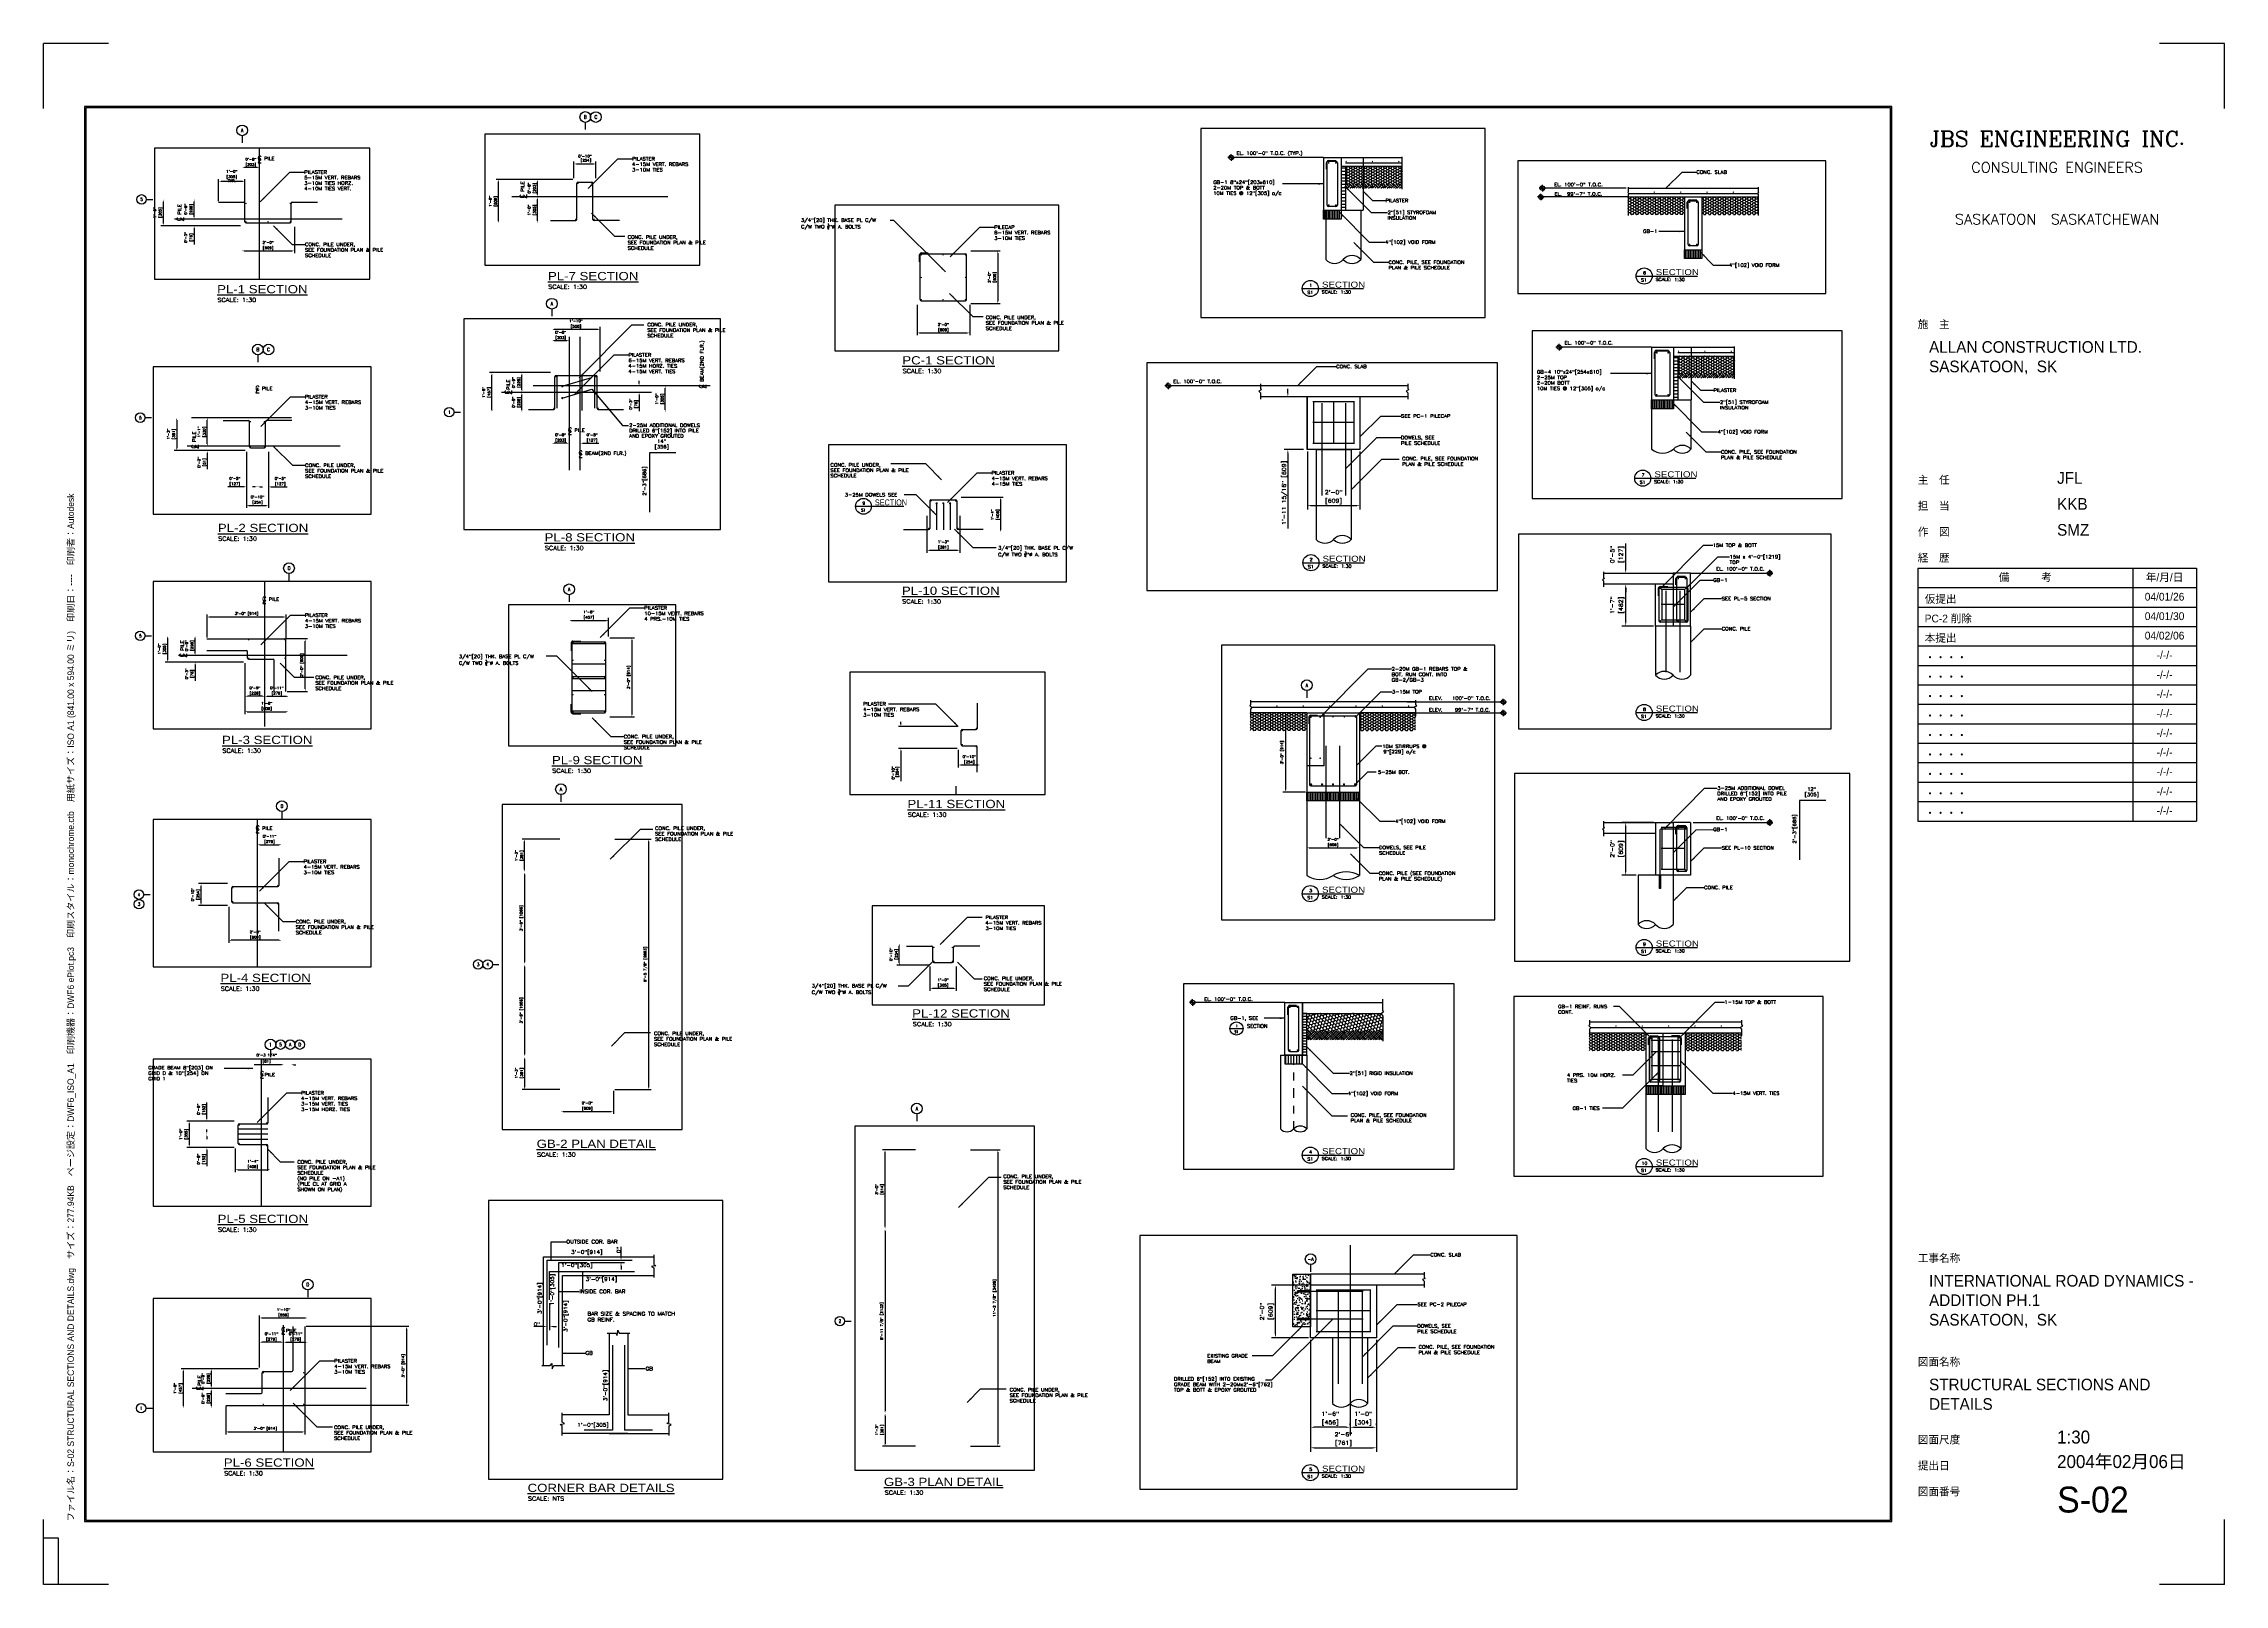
# Paper-space layout 'S-02 STRUCTURAL SECTIONS AND DETAILS' of a CAD drawing. Header units: millimetres. Extents: x -9 to 832, y -18 to 576.
# The model-space entities are those that its viewports show. They can reach past a viewport. Long polylines and large blocks are cut down to what shows.
import ezdxf
from ezdxf.enums import TextEntityAlignment as Align

# ---------------------------------------------------------------- set-up
doc = ezdxf.new("R2010")
doc.units = ezdxf.units.MM
doc.linetypes.add('CENTER', pattern=[2, 1.25, -0.25, 0.25, -0.25])
doc.linetypes.add('HIDDEN', pattern=[0.375, 0.25, -0.125])
for name, color, linetype in [('Architectural_Plan_Dim', 2, 'Continuous'), ('C-005-2', 5, 'Continuous'), ('C-052-16', 52, 'Continuous'), ('C-072-11', 72, 'Continuous'), ('C-074-15', 74, 'Continuous'), ('C-135-13', 135, 'Continuous'), ('C-142-7', 142, 'Continuous'), ('C-143-8', 143, 'Continuous'), ('C-153-10', 153, 'Continuous'), ('C-154-9', 154, 'Continuous'), ('DIM133', 133, 'Continuous'), ('Dimension', 2, 'Continuous'), ('FLOOR$0$S-LIGHT', 3, 'Continuous'), ('Foundation_Details_CL', 150, 'CENTER'), ('Foundation_Details_Reinf', 131, 'Continuous'), ('GE-002-4', 2, 'Continuous'), ('GE-003-7', 3, 'Continuous'), ('GE-134-6', 134, 'CENTER'), ('L131', 131, 'Continuous'), ('L6', 6, 'Continuous'), ('LAYER11A', 11, 'Continuous'), ('LAYER131A', 131, 'Continuous'), ('LAYER131B', 131, 'HIDDEN'), ('LAYER15A', 15, 'Continuous'), ('LAYER72A', 72, 'Continuous'), ('LAYER7A', 7, 'Continuous'), ('STRUC_SECTION_CBM', 41, 'Continuous'), ('Struc_Section_Reinf', 131, 'Continuous'), ('Structural_Plan_GB', 41, 'Continuous'), ('Structural_Section_Dim', 2, 'Continuous'), ('TB_BORDER', 40, 'Continuous'), ('TB_CORNERS', 1, 'Continuous'), ('TB_INFORMATION', 3, 'Continuous'), ('TEXT', 4, 'Continuous'), ('TEXT131', 131, 'Continuous'), ('TEXT133', 133, 'Continuous'), ('文字_1', 5, 'Continuous'), ('文字_fld_1', 30, 'Continuous'), ('文字_fld_3', 30, 'Continuous')]:
    doc.layers.add(name, color=color, linetype=linetype)
doc.layers.add('Viewport', color=220, linetype='Continuous', plot=False)
doc.layers.add('文字_fld_2', color=30, linetype='Continuous', plot=False)
doc.styles.add('ROMANC', font='romanc')
doc.styles.add('ROMAND', font='ROMAND')
doc.styles.add('ROMANS', font='ROMANS.SHX', dxfattribs={"width": 0.8})
doc.styles.add('ROMANS-100', font='ROMANS.SHX')
doc.styles.add('ROMANS-115', font='romans.shx', dxfattribs={"width": 1.15})
doc.styles.add('ROMANS80', font='romans.shx', dxfattribs={"width": 0.8})
doc.styles.add('SANS-115', font='sanss___.ttf', dxfattribs={"width": 1.15})
doc.styles.add('SANS-80', font='sanss___.ttf', dxfattribs={"width": 0.8})
doc.styles.add('ゴシック', font='MS PGothic.ttf')
doc.dimstyles.new('112-ROMANS-115-MS', dxfattribs={"dimscale": 0, "dimtxt": 1.5, "dimasz": 1.5, "dimexe": 1.5, "dimexo": 1.5, "dimgap": 0.125, "dimtad": 1, "dimdec": 4, "dimzin": 1, "dimdsep": 46, "dimlunit": 4, "dimtxsty": 'ROMANS-115', "dimcen": 0.125, "dimclrd": 256, "dimclre": 256, "dimclrt": 256, "dimadec": 0, "dimazin": 0, "dimtfac": 1, "dimtdec": 4, "dimtofl": 0, "dimtmove": 0, "dimatfit": 0, "dimfxl": 1, "dimfrac": 2, "dimtolj": 1, "dimtzin": 0, "dimarcsym": 0})
doc.dimstyles.new('Copy of 112-ROMANS-115-MS-BPV', dxfattribs={"dimscale": 0, "dimtxt": 1.5, "dimasz": 1.5, "dimexe": 1.5, "dimexo": 0.75, "dimgap": 0.75, "dimtad": 1, "dimdec": 3, "dimlfac": -96, "dimrnd": 0.125, "dimzin": 1, "dimdsep": 46, "dimlunit": 4, "dimtxsty": 'ROMANS-115', "dimcen": 0.75, "dimclrd": 256, "dimclre": 256, "dimclrt": 256, "dimadec": 0, "dimazin": 0, "dimtfac": 1, "dimtdec": 3, "dimtofl": 0, "dimtmove": 0, "dimatfit": 0, "dimfxl": 1, "dimfrac": 2, "dimtolj": 1, "dimtzin": 0, "dimarcsym": 0})
doc.dimstyles.new('Copy of 12-ROMANS-115-PS', dxfattribs={"dimscale": 0, "dimtxt": 0.0625, "dimasz": 0.0625, "dimexe": 0.0625, "dimexo": 0.03125, "dimgap": 0.03125, "dimtad": 1, "dimdec": 3, "dimlfac": 24, "dimzin": 1, "dimdsep": 46, "dimlunit": 4, "dimtxsty": 'ROMANS-115', "dimcen": 0.125, "dimclrd": 256, "dimclre": 256, "dimclrt": 256, "dimadec": 0, "dimazin": 0, "dimtfac": 1, "dimtdec": 3, "dimtofl": 0, "dimtmove": 0, "dimatfit": 0, "dimfxl": 1, "dimfrac": 2, "dimtolj": 1, "dimtzin": 0, "dimarcsym": 0})
doc.dimstyles.new('Copy(2) of 12-ROMANS-115-PS-APV', dxfattribs={"dimscale": 0, "dimtxt": 0.0625, "dimasz": 0.0625, "dimexe": 0.0625, "dimexo": 0.03125, "dimgap": 0.03125, "dimtad": 1, "dimdec": 3, "dimlfac": 24, "dimzin": 1, "dimdsep": 46, "dimlunit": 4, "dimtxsty": 'ROMANS-115', "dimcen": 0.125, "dimclrd": 256, "dimclre": 256, "dimclrt": 256, "dimadec": 0, "dimazin": 0, "dimtfac": 1, "dimtdec": 3, "dimtofl": 0, "dimtmove": 0, "dimatfit": 0, "dimfxl": 1, "dimfrac": 2, "dimtolj": 1, "dimtzin": 0, "dimarcsym": 0})
pattern_1 = [(90, (0, 0), (-19.01692, 0), [])]

# ---------------------------------------------------------------- blocks, each defined once
blk = doc.blocks.new('Title_J')
at = {"layer": 'TB_BORDER'}
for points in [[(10, 6.5), (706.97, 6.5), (706.97, 551.91), (10, 551.91)], [(10.5, 7), (706.47, 7), (706.47, 551.41), (10.5, 551.41)]]:
    blk.add_lwpolyline(points, close=True, dxfattribs=at)
at = {"layer": 'TB_CORNERS'}
for p, q in [((-5.79, 551.21), (-5.79, 576.21)), ((19.21, 576.21), (-5.79, 576.21)), ((835.21, 576.21), (810.21, 576.21)), ((835.21, 551.21), (835.21, 576.21)), ((-5.79, -17.79), (-5.79, 7.21)), ((0, 0), (-5.79, 0)), ((0, -17.79), (0, 0)), ((835.21, -17.79), (835.21, 7.21)), ((19.21, -17.79), (-5.79, -17.79)), ((835.21, -17.79), (810.21, -17.79))]:
    blk.add_line(p, q, dxfattribs=at)
at = {"layer": 'TB_INFORMATION'}
for p, q in [((716.97, 374), (716.97, 276.5)), ((799.87, 374), (799.87, 276.5)), ((824.41, 374), (824.41, 276.5)), ((824.41, 366.5), (824.41, 276.5))]:
    blk.add_line(p, q, dxfattribs=at)
at = {"layer": 'TB_INFORMATION', "ltscale": 15}
for p, q in [((716.97, 374), (824.41, 374)), ((716.97, 366.5), (824.41, 366.5)), ((716.97, 359), (824.41, 359)), ((716.97, 351.5), (824.41, 351.5)), ((716.97, 344), (824.41, 344)), ((716.97, 336.5), (824.41, 336.5)), ((716.97, 329), (824.41, 329)), ((716.97, 321.5), (824.41, 321.5)), ((716.97, 314), (824.41, 314)), ((716.97, 306.5), (824.41, 306.5)), ((716.97, 299), (824.41, 299)), ((716.97, 291.5), (824.41, 291.5)), ((716.97, 284), (824.41, 284)), ((716.97, 276.5), (824.41, 276.5))]:
    blk.add_line(p, q, dxfattribs=at)
at = {"layer": '文字_1', "width": 1.0217}
for s, height, style, p in [('JBS ENGINEERING INC.', 6, 'ROMANC', (770.69, 536.5)), ('CONSULTING ENGINEERS', 4, 'ROMAND', (770.69, 526.5)), ('SASKATOON  SASKATCHEWAN', 4, 'ROMAND', (770.69, 506.5))]:
    blk.add_text(s, height=height, dxfattribs=dict(at, style=style)).set_placement(p, align=Align.CENTER)
at = {"layer": '文字_1', "style": 'ゴシック'}
for s, p in [('主\u3000任', (716.97, 406.5)), ('担\u3000当', (716.97, 396.5)), ('作\u3000図', (716.97, 386.5)), ('経\u3000歴', (716.97, 376.5)), ('工事名称', (716.97, 106.5)), ('図面名称', (716.97, 66.5)), ('図面尺度', (716.97, 36.5)), ('提出日', (716.97, 26.5)), ('図面番号', (716.97, 16.5))]:
    blk.add_text(s, height=3, dxfattribs=at).set_placement(p)
for s, p in [('備\u3000\u3000\u3000考', (758.42, 368.07)), ('年/月/日', (812.14, 368.07))]:
    blk.add_text(s, height=3, dxfattribs=at).set_placement(p, align=Align.BOTTOM_CENTER)
at = {"layer": '文字_fld_1', "ltscale": 15, "insert": (770.69, 26.5), "char_height": 5, "width": 53.7205, "attachment_point": 7, "style": 'ゴシック'}
blk.add_mtext('2004年02月06日', dxfattribs=at)
at = {"layer": '文字_fld_1', "style": 'ゴシック'}
for tag, p, height in [('責任者', (770.69, 406.5), 4.5), ('担当', (770.69, 396.5), 4.5), ('作図', (770.69, 386.5), 4.5), ('・・・・', (719.64, 360.57), 3), ('・・・・', (719.64, 353.07), 3), ('・・・・', (719.64, 345.57), 3), ('・・・・', (719.64, 338.07), 3), ('・・・・', (719.64, 330.57), 3), ('・・・・', (719.64, 323.07), 3), ('・・・・', (719.64, 315.57), 3), ('・・・・', (719.64, 308.07), 3), ('・・・・', (719.64, 300.57), 3), ('・・・・', (719.64, 293.07), 3), ('・・・・', (719.64, 285.57), 3), ('・・・・', (719.64, 278.07), 3), ('図面尺度', (770.69, 36.5), 5)]:
    blk.add_attdef(tag, p, '', height=height, dxfattribs=at)
for p in [(812.14, 360.57), (812.14, 353.07), (812.14, 345.57), (812.14, 338.07), (812.14, 330.57), (812.14, 323.07), (812.14, 315.57), (812.14, 308.07), (812.14, 300.57), (812.14, 293.07), (812.14, 285.57), (812.14, 278.07)]:
    blk.add_attdef('-/-/-', text='', height=3, dxfattribs=at).set_placement(p, align=Align.BOTTOM_CENTER)
blk.add_attdef('#', text='', height=10, dxfattribs=at).set_placement((770.69, 19.9), align=Align.TOP_LEFT)
at = {"layer": '文字_fld_2', "color": 5, "style": 'ゴシック'}
blk.add_text('施\u3000主', height=3, dxfattribs=at).set_placement((716.97, 466.5))
blk = doc.blocks.new('*D11')
at = {"layer": 'Defpoints', "color": 0}
for p in [(88.03, 505.69), (67.71, 494.76), (88.03, 495.99)]:
    blk.add_point(p, dxfattribs=at)
at = {"layer": 'Dimension', "lineweight": -2}
for p, q in [((88.03, 505.22), (88.03, 495.06)), ((68.65, 495.99), (87.09, 495.99))]:
    blk.add_line(p, q, dxfattribs=at)
at = {"layer": 'Dimension'}
for points in [[(68.65, 496.15), (68.65, 495.84), (67.71, 495.99)], [(87.09, 496.15), (87.09, 495.84), (88.03, 495.99)]]:
    blk.add_solid(points, dxfattribs=at)
at = {"layer": 'Dimension', "char_height": 0.938, "attachment_point": 5, "style": 'ROMANS-115'}
for s, insert in [('\\A1;2\'-0"', (77.87, 499.23)), ('\\A1;[609]', (77.87, 497.02))]:
    blk.add_mtext(s, dxfattribs=dict(at, insert=insert))
blk = doc.blocks.new('*D12')
at = {"layer": 'Defpoints', "color": 0}
for p in [(38.64, 515.85), (37.41, 505.69), (67.71, 505.69)]:
    blk.add_point(p, dxfattribs=at)
at = {"layer": 'Dimension', "lineweight": -2}
for p, q in [((37.41, 514.91), (37.41, 506.62)), ((67.24, 505.69), (36.47, 505.69))]:
    blk.add_line(p, q, dxfattribs=at)
at = {"layer": 'Dimension'}
for points in [[(37.25, 514.91), (37.56, 514.91), (37.41, 515.85)], [(37.25, 506.62), (37.56, 506.62), (37.41, 505.69)]]:
    blk.add_solid(points, dxfattribs=at)
at = {"layer": 'Dimension', "char_height": 0.938, "attachment_point": 5, "rotation": 90, "style": 'ROMANS-115'}
for s, insert in [('\\A1;1\'-0"', (34.17, 510.77)), ('\\A1;[305]', (36.38, 510.77))]:
    blk.add_mtext(s, dxfattribs=dict(at, insert=insert))
blk = doc.blocks.new('Gridline')
blk.add_line((0, -21), (0, -70))
blk.add_circle((0, 15), 36)
at = {"color": 5, "style": 'ROMANS80', "width": 0.8}
blk.add_attdef('GRID', text='', height=24, dxfattribs=at).set_placement((0, 15), align=Align.MIDDLE)
blk = doc.blocks.new('*D13')
at = {"layer": 'Defpoints', "color": 0}
for p in [(67.81, 528.17), (67.81, 528.09), (74.59, 528.17)]:
    blk.add_point(p, dxfattribs=at)
at = {"layer": 'Dimension', "lineweight": -2}
blk.add_line((73.65, 528.09), (68.75, 528.09), dxfattribs=at)
at = {"layer": 'Dimension'}
for points in [[(68.75, 528.24), (68.75, 527.93), (67.81, 528.09)], [(73.65, 528.24), (73.65, 527.93), (74.59, 528.09)]]:
    blk.add_solid(points, dxfattribs=at)
at = {"layer": 'Dimension', "char_height": 0.938, "attachment_point": 5, "style": 'ROMANS-115'}
for s, insert in [('\\A1;0\'-8"', (71.2, 531.32)), ('\\A1;[203]', (71.2, 529.11))]:
    blk.add_mtext(s, dxfattribs=dict(at, insert=insert))
blk = doc.blocks.new('*D14')
at = {"layer": 'Defpoints', "color": 0}
for p in [(49.34, 515.85), (50.14, 515.85), (50.14, 508.23)]:
    blk.add_point(p, dxfattribs=at)
at = {"layer": 'Dimension', "lineweight": -2}
blk.add_line((49.34, 509.16), (49.34, 514.91), dxfattribs=at)
at = {"layer": 'Dimension'}
for points in [[(49.19, 514.91), (49.5, 514.91), (49.34, 515.85)], [(49.19, 509.16), (49.5, 509.16), (49.34, 508.23)]]:
    blk.add_solid(points, dxfattribs=at)
at = {"layer": 'Dimension', "char_height": 0.938, "attachment_point": 5, "rotation": 90, "style": 'ROMANS-115'}
for s, insert in [('\\A1;0\'-9"', (46.11, 512.04)), ('\\A1;[228]', (48.32, 512.04))]:
    blk.add_mtext(s, dxfattribs=dict(at, insert=insert))
blk = doc.blocks.new('*D15')
at = {"layer": 'Defpoints', "color": 0}
for p in [(49.34, 508.23), (49.34, 505.69), (49.34, 505.69)]:
    blk.add_point(p, dxfattribs=at)
at = {"layer": 'Dimension', "lineweight": -2}
for p, q in [((49.34, 509.16), (49.34, 510.1)), ((49.34, 504.75), (49.34, 498.51))]:
    blk.add_line(p, q, dxfattribs=at)
at = {"layer": 'Dimension'}
for points in [[(49.19, 509.16), (49.5, 509.16), (49.34, 508.23)], [(49.19, 504.75), (49.5, 504.75), (49.34, 505.69)]]:
    blk.add_solid(points, dxfattribs=at)
at = {"layer": 'Dimension', "char_height": 0.938, "attachment_point": 5, "rotation": 90, "style": 'ROMANS-115'}
for s, insert in [('\\A1;0\'-3"', (46.11, 501.16)), ('\\A1;[76]', (48.32, 501.16))]:
    blk.add_mtext(s, dxfattribs=dict(at, insert=insert))
blk = doc.blocks.new('Gridline-Left')
blk.add_line((-49, 0), (0, 0))
blk.add_circle((-85, 0), 36)
at = {"color": 5, "style": 'ROMANS80', "width": 0.8}
blk.add_attdef('GRID', text='', height=24, dxfattribs=at).set_placement((-85, 0), align=Align.MIDDLE)
blk = doc.blocks.new('CLMARK')
at = {"layer": 'TEXT'}
for p, q in [((1.5, 4.6), (-3.6, -7.6)), ((-3.6, -7.6), (4.1, -7.6))]:
    blk.add_line(p, q, dxfattribs=at)
at = {"layer": 'TEXT', "style": 'ROMANS', "width": 0.8}
blk.add_text('C', height=12, dxfattribs=at).set_placement((-4.6, -1.9))
blk = doc.blocks.new('*D16')
at = {"layer": 'Defpoints', "color": 0}
for p in [(60.11, 431.69), (42.63, 418.99), (69.54, 418.99)]:
    blk.add_point(p, dxfattribs=at)
at = {"layer": 'Dimension', "lineweight": -2}
for p, q in [((42.63, 430.75), (42.63, 419.93)), ((69.07, 418.99), (41.69, 418.99))]:
    blk.add_line(p, q, dxfattribs=at)
at = {"layer": 'Dimension'}
for points in [[(42.47, 430.75), (42.79, 430.75), (42.63, 431.69)], [(42.47, 419.93), (42.79, 419.93), (42.63, 418.99)]]:
    blk.add_solid(points, dxfattribs=at)
at = {"layer": 'Dimension', "char_height": 0.938, "attachment_point": 5, "rotation": 90, "style": 'ROMANS-115'}
for s, insert in [('\\A1;1\'-3"', (39.39, 425.34)), ('\\A1;[381]', (41.6, 425.34))]:
    blk.add_mtext(s, dxfattribs=dict(at, insert=insert))
blk = doc.blocks.new('*D17')
at = {"layer": 'Defpoints', "color": 0}
for p in [(69.54, 418.99), (78.01, 418.99), (78.01, 397.88)]:
    blk.add_point(p, dxfattribs=at)
at = {"layer": 'Dimension', "lineweight": -2}
for p, q in [((69.54, 418.52), (69.54, 396.94)), ((78.01, 418.52), (78.01, 396.94)), ((70.48, 397.88), (77.07, 397.88))]:
    blk.add_line(p, q, dxfattribs=at)
at = {"layer": 'Dimension'}
for points in [[(70.48, 398.04), (70.48, 397.72), (69.54, 397.88)], [(77.07, 398.04), (77.07, 397.72), (78.01, 397.88)]]:
    blk.add_solid(points, dxfattribs=at)
at = {"layer": 'Dimension', "char_height": 0.938, "attachment_point": 5, "style": 'ROMANS-115'}
for s, insert in [('\\A1;0\'-10"', (73.77, 401.12)), ('\\A1;[254]', (73.77, 398.91))]:
    blk.add_mtext(s, dxfattribs=dict(at, insert=insert))
blk = doc.blocks.new('*D18')
at = {"layer": 'Defpoints', "color": 0}
for p in [(69.54, 406.36), (69.54, 405.01), (73.77, 406.36)]:
    blk.add_point(p, dxfattribs=at)
at = {"layer": 'Dimension', "lineweight": -2}
for p, q in [((68.6, 405.01), (62.36, 405.01)), ((74.71, 405.01), (75.65, 405.01))]:
    blk.add_line(p, q, dxfattribs=at)
at = {"layer": 'Dimension'}
for points in [[(68.6, 405.17), (68.6, 404.86), (69.54, 405.01)], [(74.71, 405.17), (74.71, 404.86), (73.77, 405.01)]]:
    blk.add_solid(points, dxfattribs=at)
at = {"layer": 'Dimension', "char_height": 0.938, "attachment_point": 5, "style": 'ROMANS-115'}
for s, insert in [('\\A1;0\'-5"', (65.01, 408.25)), ('\\A1;[127]', (65.01, 406.04))]:
    blk.add_mtext(s, dxfattribs=dict(at, insert=insert))
blk = doc.blocks.new('*D19')
at = {"layer": 'Defpoints', "color": 0}
for p in [(73.77, 406.36), (78.01, 406.36), (78.01, 405.01)]:
    blk.add_point(p, dxfattribs=at)
at = {"layer": 'Dimension', "lineweight": -2}
for p, q in [((72.83, 405.01), (71.9, 405.01)), ((78.94, 405.01), (85.18, 405.01))]:
    blk.add_line(p, q, dxfattribs=at)
at = {"layer": 'Dimension'}
for points in [[(72.83, 405.17), (72.83, 404.86), (73.77, 405.01)], [(78.94, 405.17), (78.94, 404.86), (78.01, 405.01)]]:
    blk.add_solid(points, dxfattribs=at)
at = {"layer": 'Dimension', "char_height": 0.938, "attachment_point": 5, "style": 'ROMANS-115'}
for s, insert in [('\\A1;0\'-5"', (82.53, 408.25)), ('\\A1;[127]', (82.53, 406.04))]:
    blk.add_mtext(s, dxfattribs=dict(at, insert=insert))
blk = doc.blocks.new('*D20')
at = {"layer": 'Defpoints', "color": 0}
for p in [(54.42, 431.69), (55.85, 431.69), (55.85, 420.68)]:
    blk.add_point(p, dxfattribs=at)
at = {"layer": 'Dimension', "lineweight": -2}
blk.add_line((54.42, 421.62), (54.42, 430.75), dxfattribs=at)
at = {"layer": 'Dimension'}
for points in [[(54.27, 430.75), (54.58, 430.75), (54.42, 431.69)], [(54.27, 421.62), (54.58, 421.62), (54.42, 420.68)]]:
    blk.add_solid(points, dxfattribs=at)
at = {"layer": 'Dimension', "char_height": 0.938, "attachment_point": 5, "rotation": 90, "style": 'ROMANS-115'}
for s, insert in [('\\A1;1\'-1"', (51.18, 426.19)), ('\\A1;[330]', (53.39, 426.19))]:
    blk.add_mtext(s, dxfattribs=dict(at, insert=insert))
blk = doc.blocks.new('*D21')
at = {"layer": 'Defpoints', "color": 0}
for p in [(55.85, 420.68), (54.42, 418.99), (55.85, 418.99)]:
    blk.add_point(p, dxfattribs=at)
at = {"layer": 'Dimension', "lineweight": -2}
for p, q in [((54.42, 421.62), (54.42, 422.56)), ((54.42, 418.05), (54.42, 411.81))]:
    blk.add_line(p, q, dxfattribs=at)
at = {"layer": 'Dimension'}
for points in [[(54.27, 421.62), (54.58, 421.62), (54.42, 420.68)], [(54.27, 418.05), (54.58, 418.05), (54.42, 418.99)]]:
    blk.add_solid(points, dxfattribs=at)
at = {"layer": 'Dimension', "char_height": 0.938, "attachment_point": 5, "rotation": 90, "style": 'ROMANS-115'}
for s, insert in [('\\A1;0\'-2"', (51.18, 414.46)), ('\\A1;[51]', (53.39, 414.46))]:
    blk.add_mtext(s, dxfattribs=dict(at, insert=insert))
blk = doc.blocks.new('grids')
at = {"color": 2}
blk.add_circle((0.101, 0), 0.101, dxfattribs=at)
at = {"color": 5, "style": 'ROMANS80', "width": 0.8}
blk.add_attdef('GRID', text='', height=0.0675, dxfattribs=at).set_placement((0.101, 0), align=Align.MIDDLE)
blk = doc.blocks.new('*D22')
at = {"layer": 'Defpoints', "color": 0}
for p in [(68.85, 337.45), (85.79, 337.45), (85.79, 318.33)]:
    blk.add_point(p, dxfattribs=at)
at = {"layer": 'Dimension', "lineweight": -2}
for p, q in [((68.85, 336.98), (68.85, 317.4)), ((69.79, 318.33), (84.85, 318.33))]:
    blk.add_line(p, q, dxfattribs=at)
at = {"layer": 'Dimension'}
for points in [[(69.79, 318.49), (69.79, 318.18), (68.85, 318.33)], [(84.85, 318.49), (84.85, 318.18), (85.79, 318.33)]]:
    blk.add_solid(points, dxfattribs=at)
at = {"layer": 'Dimension', "char_height": 0.938, "attachment_point": 5, "style": 'ROMANS-115'}
for s, insert in [('\\A1;1\'-8"', (77.32, 321.57)), ('\\A1;[508]', (77.32, 319.36))]:
    blk.add_mtext(s, dxfattribs=dict(at, insert=insert))
blk = doc.blocks.new('*D23')
at = {"layer": 'Defpoints', "color": 0}
for p in [(38.63, 347.61), (39.1, 337.45), (68.85, 337.45)]:
    blk.add_point(p, dxfattribs=at)
at = {"layer": 'Dimension', "lineweight": -2}
for p, q in [((39.1, 346.68), (39.1, 338.39)), ((68.38, 337.45), (38.16, 337.45))]:
    blk.add_line(p, q, dxfattribs=at)
at = {"layer": 'Dimension'}
for points in [[(38.95, 346.68), (39.26, 346.68), (39.1, 347.61)], [(38.95, 338.39), (39.26, 338.39), (39.1, 337.45)]]:
    blk.add_solid(points, dxfattribs=at)
at = {"layer": 'Dimension', "char_height": 0.938, "attachment_point": 5, "rotation": 90, "style": 'ROMANS-115'}
for s, insert in [('\\A1;1\'-0"', (35.87, 342.53)), ('\\A1;[305]', (38.08, 342.53))]:
    blk.add_mtext(s, dxfattribs=dict(at, insert=insert))
blk = doc.blocks.new('*D24')
at = {"layer": 'Defpoints', "color": 0}
for p in [(49.7, 347.61), (49.8, 347.61), (49.8, 339.99)]:
    blk.add_point(p, dxfattribs=at)
at = {"layer": 'Dimension', "lineweight": -2}
blk.add_line((49.7, 340.93), (49.7, 346.68), dxfattribs=at)
at = {"layer": 'Dimension'}
for points in [[(49.54, 346.68), (49.85, 346.68), (49.7, 347.61)], [(49.54, 340.93), (49.85, 340.93), (49.7, 339.99)]]:
    blk.add_solid(points, dxfattribs=at)
at = {"layer": 'Dimension', "char_height": 0.938, "attachment_point": 5, "rotation": 90, "style": 'ROMANS-115'}
for s, insert in [('\\A1;0\'-9"', (46.46, 343.8)), ('\\A1;[228]', (48.67, 343.8))]:
    blk.add_mtext(s, dxfattribs=dict(at, insert=insert))
blk = doc.blocks.new('*D25')
at = {"layer": 'Defpoints', "color": 0}
for p in [(49.7, 337.45), (49.8, 339.99), (49.8, 337.45)]:
    blk.add_point(p, dxfattribs=at)
at = {"layer": 'Dimension', "lineweight": -2}
for p, q in [((49.7, 340.93), (49.7, 341.87)), ((49.7, 336.52), (49.7, 330.28))]:
    blk.add_line(p, q, dxfattribs=at)
at = {"layer": 'Dimension'}
for points in [[(49.54, 340.93), (49.85, 340.93), (49.7, 339.99)], [(49.54, 336.52), (49.85, 336.52), (49.7, 337.45)]]:
    blk.add_solid(points, dxfattribs=at)
at = {"layer": 'Dimension', "char_height": 0.938, "attachment_point": 5, "rotation": 90, "style": 'ROMANS-115'}
for s, insert in [('\\A1;0\'-3"', (46.46, 332.93)), ('\\A1;[76]', (48.67, 332.93))]:
    blk.add_mtext(s, dxfattribs=dict(at, insert=insert))
blk = doc.blocks.new('*D26')
at = {"layer": 'Defpoints', "color": 0}
for p in [(76.58, 324.8), (85.89, 324.8), (85.89, 324.27)]:
    blk.add_point(p, dxfattribs=at)
at = {"layer": 'Dimension', "lineweight": -2}
blk.add_line((77.52, 324.27), (84.95, 324.27), dxfattribs=at)
at = {"layer": 'Dimension'}
for points in [[(77.52, 324.42), (77.52, 324.11), (76.58, 324.27)], [(84.95, 324.42), (84.95, 324.11), (85.89, 324.27)]]:
    blk.add_solid(points, dxfattribs=at)
at = {"layer": 'Dimension', "char_height": 0.938, "attachment_point": 5, "style": 'ROMANS-115'}
for s, insert in [('\\A1;0\'-11"', (81.23, 327.51)), ('\\A1;[279]', (81.23, 325.3))]:
    blk.add_mtext(s, dxfattribs=dict(at, insert=insert))
blk = doc.blocks.new('*D27')
at = {"layer": 'Defpoints', "color": 0}
for p in [(68.96, 324.8), (68.96, 324.27), (76.58, 324.8)]:
    blk.add_point(p, dxfattribs=at)
at = {"layer": 'Dimension', "lineweight": -2}
blk.add_line((75.64, 324.27), (69.9, 324.27), dxfattribs=at)
at = {"layer": 'Dimension'}
for points in [[(69.9, 324.42), (69.9, 324.11), (68.96, 324.27)], [(75.64, 324.42), (75.64, 324.11), (76.58, 324.27)]]:
    blk.add_solid(points, dxfattribs=at)
at = {"layer": 'Dimension', "char_height": 0.938, "attachment_point": 5, "style": 'ROMANS-115'}
for s, insert in [('\\A1;0\'-9"', (72.77, 327.51)), ('\\A1;[228]', (72.77, 325.3))]:
    blk.add_mtext(s, dxfattribs=dict(at, insert=insert))
blk = doc.blocks.new('*D28')
at = {"layer": 'Defpoints', "color": 0}
for p in [(62.73, 243.58), (62.73, 230.19), (83.05, 235.09)]:
    blk.add_point(p, dxfattribs=at)
at = {"layer": 'Dimension', "lineweight": -2}
for p, q in [((62.73, 243.11), (62.73, 229.25)), ((82.11, 230.19), (63.67, 230.19))]:
    blk.add_line(p, q, dxfattribs=at)
at = {"layer": 'Dimension'}
for points in [[(63.67, 230.35), (63.67, 230.03), (62.73, 230.19)], [(82.11, 230.35), (82.11, 230.03), (83.05, 230.19)]]:
    blk.add_solid(points, dxfattribs=at)
at = {"layer": 'Dimension', "char_height": 0.938, "attachment_point": 5, "style": 'ROMANS-115'}
for s, insert in [('\\A1;2\'-0"', (72.89, 233.43)), ('\\A1;[609]', (72.89, 231.22))]:
    blk.add_mtext(s, dxfattribs=dict(at, insert=insert))
blk = doc.blocks.new('*D29')
at = {"layer": 'Defpoints', "color": 0}
for p in [(52, 252.05), (62.73, 252.05), (62.73, 243.58)]:
    blk.add_point(p, dxfattribs=at)
at = {"layer": 'Dimension', "lineweight": -2}
for p, q in [((62.26, 252.05), (51.06, 252.05)), ((52, 244.52), (52, 251.11)), ((62.26, 243.58), (51.06, 243.58))]:
    blk.add_line(p, q, dxfattribs=at)
at = {"layer": 'Dimension'}
for points in [[(51.84, 251.11), (52.16, 251.11), (52, 252.05)], [(51.84, 244.52), (52.16, 244.52), (52, 243.58)]]:
    blk.add_solid(points, dxfattribs=at)
at = {"layer": 'Dimension', "char_height": 0.938, "attachment_point": 5, "rotation": 90, "style": 'ROMANS-115'}
for s, insert in [('\\A1;0\'-10"', (48.76, 247.81)), ('\\A1;[254]', (50.97, 247.81))]:
    blk.add_mtext(s, dxfattribs=dict(at, insert=insert))
blk = doc.blocks.new('*D30')
at = {"layer": 'Defpoints', "color": 0}
for p in [(73.73, 267.87), (83.05, 267.87), (83.05, 267.05)]:
    blk.add_point(p, dxfattribs=at)
at = {"layer": 'Dimension', "lineweight": -2}
blk.add_line((74.67, 267.05), (82.11, 267.05), dxfattribs=at)
at = {"layer": 'Dimension'}
for points in [[(74.67, 267.2), (74.67, 266.89), (73.73, 267.05)], [(82.11, 267.2), (82.11, 266.89), (83.05, 267.05)]]:
    blk.add_solid(points, dxfattribs=at)
at = {"layer": 'Dimension', "char_height": 0.938, "attachment_point": 5, "style": 'ROMANS-115'}
for s, insert in [('\\A1;0\'-11"', (78.39, 270.28)), ('\\A1;[279]', (78.39, 268.07))]:
    blk.add_mtext(s, dxfattribs=dict(at, insert=insert))
blk = doc.blocks.new('*D31')
at = {"layer": 'Defpoints', "color": 0}
for p in [(78.76, 152.05), (65.21, 150.35), (78.76, 141.76)]:
    blk.add_point(p, dxfattribs=at)
at = {"layer": 'Dimension', "lineweight": -2}
for p, q in [((65.21, 149.89), (65.21, 140.82)), ((66.15, 141.76), (77.82, 141.76))]:
    blk.add_line(p, q, dxfattribs=at)
at = {"layer": 'Dimension'}
for points in [[(66.15, 141.92), (66.15, 141.6), (65.21, 141.76)], [(77.82, 141.92), (77.82, 141.6), (78.76, 141.76)]]:
    blk.add_solid(points, dxfattribs=at)
at = {"layer": 'Dimension', "char_height": 0.938, "attachment_point": 5, "style": 'ROMANS-115'}
for s, insert in [('\\A1;1\'-4"', (71.98, 145)), ('\\A1;[406]', (71.98, 142.79))]:
    blk.add_mtext(s, dxfattribs=dict(at, insert=insert))
blk = doc.blocks.new('*D32')
at = {"layer": 'Defpoints', "color": 0}
for p in [(65.21, 160.51), (47.43, 150.35), (65.21, 150.35)]:
    blk.add_point(p, dxfattribs=at)
at = {"layer": 'Dimension', "lineweight": -2}
for p, q in [((64.74, 160.51), (46.49, 160.51)), ((47.43, 159.58), (47.43, 151.29)), ((64.74, 150.35), (46.49, 150.35))]:
    blk.add_line(p, q, dxfattribs=at)
at = {"layer": 'Dimension'}
for points in [[(47.27, 159.58), (47.58, 159.58), (47.43, 160.51)], [(47.27, 151.29), (47.58, 151.29), (47.43, 150.35)]]:
    blk.add_solid(points, dxfattribs=at)
at = {"layer": 'Dimension', "char_height": 0.938, "attachment_point": 5, "rotation": 90, "style": 'ROMANS-115'}
for s, insert in [('\\A1;1\'-0"', (44.19, 155.43)), ('\\A1;[305]', (46.4, 155.43))]:
    blk.add_mtext(s, dxfattribs=dict(at, insert=insert))
blk = doc.blocks.new('*D33')
at = {"layer": 'Defpoints', "color": 0}
for p in [(83.96, 206.95), (83.96, 182.23), (86.67, 183.65)]:
    blk.add_point(p, dxfattribs=at)
at = {"layer": 'Dimension', "lineweight": -2}
for p, q in [((83.02, 182.23), (72.52, 182.23)), ((87.61, 182.23), (88.54, 182.23))]:
    blk.add_line(p, q, dxfattribs=at)
at = {"layer": 'Dimension'}
for points in [[(83.02, 182.39), (83.02, 182.07), (83.96, 182.23)], [(87.61, 182.39), (87.61, 182.07), (86.67, 182.23)]]:
    blk.add_solid(points, dxfattribs=at)
at = {"layer": 'Dimension', "attachment_point": 5, "style": 'ROMANS-115'}
for s, insert, char_height in [('\\A1;0\'-3 1/4"', (77.3, 185.78), 0.9375), ('\\A1;[81]', (77.3, 183.41), 0.938)]:
    blk.add_mtext(s, dxfattribs=dict(at, insert=insert, char_height=char_height))
blk = doc.blocks.new('*D34')
at = {"layer": 'Defpoints', "color": 0}
for p in [(93.12, 84.59), (74.5, 65.05), (93.12, 65.05)]:
    blk.add_point(p, dxfattribs=at)
at = {"layer": 'Dimension', "lineweight": -2}
for p, q in [((74.5, 65.51), (74.5, 85.53)), ((75.44, 84.59), (92.19, 84.59))]:
    blk.add_line(p, q, dxfattribs=at)
at = {"layer": 'Dimension'}
for points in [[(75.44, 84.75), (75.44, 84.44), (74.5, 84.59)], [(92.19, 84.75), (92.19, 84.44), (93.12, 84.59)]]:
    blk.add_solid(points, dxfattribs=at)
at = {"layer": 'Dimension', "char_height": 0.938, "attachment_point": 5, "style": 'ROMANS-115'}
for s, insert in [('\\A1;1\'-10"', (83.81, 87.83)), ('\\A1;[558]', (83.81, 85.62))]:
    blk.add_mtext(s, dxfattribs=dict(at, insert=insert))
blk = doc.blocks.new('*D35')
at = {"layer": 'Defpoints', "color": 0}
for p in [(45.24, 65.05), (74.5, 65.05), (44.14, 49.81)]:
    blk.add_point(p, dxfattribs=at)
at = {"layer": 'Dimension', "lineweight": -2}
for p, q in [((74.03, 65.05), (44.3, 65.05)), ((45.24, 50.74), (45.24, 64.11))]:
    blk.add_line(p, q, dxfattribs=at)
at = {"layer": 'Dimension'}
for points in [[(45.08, 64.11), (45.39, 64.11), (45.24, 65.05)], [(45.08, 50.74), (45.39, 50.74), (45.24, 49.81)]]:
    blk.add_solid(points, dxfattribs=at)
at = {"layer": 'Dimension', "char_height": 0.938, "attachment_point": 5, "rotation": 90, "style": 'ROMANS-115'}
for s, insert in [('\\A1;1\'-6"', (42, 57.43)), ('\\A1;[457]', (44.21, 57.43))]:
    blk.add_mtext(s, dxfattribs=dict(at, insert=insert))
blk = doc.blocks.new('*D36')
at = {"layer": 'Defpoints', "color": 0}
for p in [(74.5, 75.25), (74.5, 74.41), (83.81, 74.41)]:
    blk.add_point(p, dxfattribs=at)
at = {"layer": 'Dimension', "lineweight": -2}
blk.add_line((82.87, 75.25), (75.44, 75.25), dxfattribs=at)
at = {"layer": 'Dimension'}
for points in [[(75.44, 75.4), (75.44, 75.09), (74.5, 75.25)], [(82.87, 75.4), (82.87, 75.09), (83.81, 75.25)]]:
    blk.add_solid(points, dxfattribs=at)
at = {"layer": 'Dimension', "char_height": 0.938, "attachment_point": 5, "style": 'ROMANS-115'}
for s, insert in [('\\A1;0\'-11"', (79.15, 78.48)), ('\\A1;[279]', (79.15, 76.27))]:
    blk.add_mtext(s, dxfattribs=dict(at, insert=insert))
blk = doc.blocks.new('*D37')
at = {"layer": 'Defpoints', "color": 0}
for p in [(83.81, 74.41), (93.12, 75.25), (93.12, 74.41)]:
    blk.add_point(p, dxfattribs=at)
at = {"layer": 'Dimension', "lineweight": -2}
blk.add_line((84.75, 75.25), (92.19, 75.25), dxfattribs=at)
at = {"layer": 'Dimension'}
for points in [[(84.75, 75.4), (84.75, 75.09), (83.81, 75.25)], [(92.19, 75.4), (92.19, 75.09), (93.12, 75.25)]]:
    blk.add_solid(points, dxfattribs=at)
at = {"layer": 'Dimension', "char_height": 0.938, "attachment_point": 5, "style": 'ROMANS-115'}
for s, insert in [('\\A1;0\'-11"', (88.47, 78.48)), ('\\A1;[279]', (88.47, 76.27))]:
    blk.add_mtext(s, dxfattribs=dict(at, insert=insert))
blk = doc.blocks.new('*D38')
at = {"layer": 'Defpoints', "color": 0}
for p in [(55.8, 57.43), (56.02, 57.43), (55.8, 49.81)]:
    blk.add_point(p, dxfattribs=at)
at = {"layer": 'Dimension', "lineweight": -2}
blk.add_line((56.02, 50.74), (56.02, 56.49), dxfattribs=at)
at = {"layer": 'Dimension'}
for points in [[(55.86, 56.49), (56.17, 56.49), (56.02, 57.43)], [(55.86, 50.74), (56.17, 50.74), (56.02, 49.81)]]:
    blk.add_solid(points, dxfattribs=at)
at = {"layer": 'Dimension', "char_height": 0.938, "attachment_point": 5, "rotation": 90, "style": 'ROMANS-115'}
for s, insert in [('\\A1;0\'-9"', (52.78, 53.62)), ('\\A1;[228]', (54.99, 53.62))]:
    blk.add_mtext(s, dxfattribs=dict(at, insert=insert))
blk = doc.blocks.new('*D39')
at = {"layer": 'Defpoints', "color": 0}
for p in [(55.8, 65.05), (56.02, 65.05), (55.8, 57.43)]:
    blk.add_point(p, dxfattribs=at)
at = {"layer": 'Dimension', "lineweight": -2}
blk.add_line((56.02, 58.36), (56.02, 64.11), dxfattribs=at)
at = {"layer": 'Dimension'}
for points in [[(55.86, 64.11), (56.17, 64.11), (56.02, 65.05)], [(55.86, 58.36), (56.17, 58.36), (56.02, 57.43)]]:
    blk.add_solid(points, dxfattribs=at)
at = {"layer": 'Dimension', "char_height": 0.938, "attachment_point": 5, "rotation": 90, "style": 'ROMANS-115'}
for s, insert in [('\\A1;0\'-9"', (52.78, 61.24)), ('\\A1;[228]', (54.99, 61.24))]:
    blk.add_mtext(s, dxfattribs=dict(at, insert=insert))
blk = doc.blocks.new('*D40')
at = {"layer": 'Defpoints', "color": 0}
for p in [(166.76, 523.57), (195.82, 523.57), (166.39, 506.64)]:
    blk.add_point(p, dxfattribs=at)
at = {"layer": 'Dimension', "lineweight": -2}
for p, q in [((195.35, 523.57), (165.82, 523.57)), ((166.76, 507.58), (166.76, 522.63))]:
    blk.add_line(p, q, dxfattribs=at)
at = {"layer": 'Dimension'}
for points in [[(166.6, 522.63), (166.92, 522.63), (166.76, 523.57)], [(166.6, 507.58), (166.92, 507.58), (166.76, 506.64)]]:
    blk.add_solid(points, dxfattribs=at)
at = {"layer": 'Dimension', "char_height": 0.938, "attachment_point": 5, "rotation": 90, "style": 'ROMANS-115'}
for s, insert in [('\\A1;1\'-8"', (163.52, 515.1)), ('\\A1;[508]', (165.73, 515.1))]:
    blk.add_mtext(s, dxfattribs=dict(at, insert=insert))
blk = doc.blocks.new('*D41')
at = {"layer": 'Defpoints', "color": 0}
for p in [(195.82, 523.57), (204.28, 529.5), (204.28, 523.57)]:
    blk.add_point(p, dxfattribs=at)
at = {"layer": 'Dimension', "lineweight": -2}
for p, q in [((195.82, 524.04), (195.82, 530.44)), ((204.28, 524.04), (204.28, 530.44)), ((196.75, 529.5), (203.35, 529.5))]:
    blk.add_line(p, q, dxfattribs=at)
at = {"layer": 'Dimension'}
for points in [[(196.75, 529.66), (196.75, 529.35), (195.82, 529.5)], [(203.35, 529.66), (203.35, 529.35), (204.28, 529.5)]]:
    blk.add_solid(points, dxfattribs=at)
at = {"layer": 'Dimension', "insert": (200.05, 531.56), "char_height": 0.938, "attachment_point": 5, "style": 'ROMANS-115'}
blk.add_mtext('\\A1;0\'-10"\\P [254]', dxfattribs=at)
blk = doc.blocks.new('*D42')
at = {"layer": 'Defpoints', "color": 0}
for p in [(181.77, 516.8), (182.24, 516.8), (182.24, 506.64)]:
    blk.add_point(p, dxfattribs=at)
at = {"layer": 'Dimension', "lineweight": -2}
blk.add_line((181.77, 507.58), (181.77, 515.86), dxfattribs=at)
at = {"layer": 'Dimension'}
for points in [[(181.61, 515.86), (181.92, 515.86), (181.77, 516.8)], [(181.61, 507.58), (181.92, 507.58), (181.77, 506.64)]]:
    blk.add_solid(points, dxfattribs=at)
at = {"layer": 'Dimension', "char_height": 0.938, "attachment_point": 5, "rotation": 90, "style": 'ROMANS-115'}
for s, insert in [('\\A1;1\'-0"', (178.53, 511.72)), ('\\A1;[305]', (180.74, 511.72))]:
    blk.add_mtext(s, dxfattribs=dict(at, insert=insert))
blk = doc.blocks.new('*D43')
at = {"layer": 'Defpoints', "color": 0}
for p in [(181.77, 523.57), (182.24, 523.57), (182.24, 516.8)]:
    blk.add_point(p, dxfattribs=at)
at = {"layer": 'Dimension', "lineweight": -2}
blk.add_line((181.77, 517.74), (181.77, 522.63), dxfattribs=at)
at = {"layer": 'Dimension'}
for points in [[(181.61, 522.63), (181.92, 522.63), (181.77, 523.57)], [(181.61, 517.74), (181.92, 517.74), (181.77, 516.8)]]:
    blk.add_solid(points, dxfattribs=at)
at = {"layer": 'Dimension', "char_height": 0.938, "attachment_point": 5, "rotation": 90, "style": 'ROMANS-115'}
for s, insert in [('\\A1;0\'-8"', (178.53, 520.18)), ('\\A1;[203]', (180.74, 520.18))]:
    blk.add_mtext(s, dxfattribs=dict(at, insert=insert))
blk = doc.blocks.new('*D44')
at = {"layer": 'Defpoints', "color": 0}
for p in [(164.19, 449.05), (187.28, 449.05), (165.71, 433.81)]:
    blk.add_point(p, dxfattribs=at)
at = {"layer": 'Dimension', "lineweight": -2}
for p, q in [((186.81, 449.05), (163.26, 449.05)), ((164.19, 434.75), (164.19, 448.11))]:
    blk.add_line(p, q, dxfattribs=at)
at = {"layer": 'Dimension'}
for points in [[(164.04, 448.11), (164.35, 448.11), (164.19, 449.05)], [(164.04, 434.75), (164.35, 434.75), (164.19, 433.81)]]:
    blk.add_solid(points, dxfattribs=at)
at = {"layer": 'Dimension', "char_height": 0.938, "attachment_point": 5, "rotation": 90, "style": 'ROMANS-115'}
for s, insert in [('\\A1;1\'-6"', (160.96, 441.43)), ('\\A1;[457]', (163.17, 441.43))]:
    blk.add_mtext(s, dxfattribs=dict(at, insert=insert))
blk = doc.blocks.new('*D45')
at = {"layer": 'Defpoints', "color": 0}
for p in [(187.28, 464.56), (205.91, 465.75), (205.91, 449.05)]:
    blk.add_point(p, dxfattribs=at)
at = {"layer": 'Dimension', "lineweight": -2}
for p, q in [((188.22, 465.75), (204.97, 465.75)), ((205.91, 449.52), (205.91, 466.69))]:
    blk.add_line(p, q, dxfattribs=at)
at = {"layer": 'Dimension'}
for points in [[(188.22, 465.91), (188.22, 465.59), (187.28, 465.75)], [(204.97, 465.91), (204.97, 465.59), (205.91, 465.75)]]:
    blk.add_solid(points, dxfattribs=at)
at = {"layer": 'Dimension', "char_height": 0.938, "attachment_point": 5, "style": 'ROMANS-115'}
for s, insert in [('\\A1;1\'-10"', (196.59, 468.99)), ('\\A1;[558]', (196.59, 466.78))]:
    blk.add_mtext(s, dxfattribs=dict(at, insert=insert))
blk = doc.blocks.new('*D46')
at = {"layer": 'Defpoints', "color": 0}
for p in [(187.28, 461.36), (187.28, 460.48), (194.05, 460.48)]:
    blk.add_point(p, dxfattribs=at)
at = {"layer": 'Dimension', "lineweight": -2}
blk.add_line((193.12, 461.36), (188.22, 461.36), dxfattribs=at)
at = {"layer": 'Dimension'}
for points in [[(188.22, 461.52), (188.22, 461.21), (187.28, 461.36)], [(193.12, 461.52), (193.12, 461.21), (194.05, 461.36)]]:
    blk.add_solid(points, dxfattribs=at)
at = {"layer": 'Dimension', "char_height": 0.938, "attachment_point": 5, "style": 'ROMANS-115'}
for s, insert in [('\\A1;0\'-8"', (190.67, 464.6)), ('\\A1;[203]', (190.67, 462.39))]:
    blk.add_mtext(s, dxfattribs=dict(at, insert=insert))
blk = doc.blocks.new('*D47')
at = {"layer": 'Defpoints', "color": 0}
for p in [(348.43, 496), (348.43, 475.68), (359.23, 475.68)]:
    blk.add_point(p, dxfattribs=at)
at = {"layer": 'Dimension', "lineweight": -2}
for p, q in [((348.9, 496), (360.17, 496)), ((359.23, 495.06), (359.23, 476.62)), ((348.9, 475.68), (360.17, 475.68))]:
    blk.add_line(p, q, dxfattribs=at)
at = {"layer": 'Dimension'}
for points in [[(359.08, 495.06), (359.39, 495.06), (359.23, 496)], [(359.08, 476.62), (359.39, 476.62), (359.23, 475.68)]]:
    blk.add_solid(points, dxfattribs=at)
at = {"layer": 'Dimension', "char_height": 0.938, "attachment_point": 5, "rotation": 90, "style": 'ROMANS-115'}
for s, insert in [('\\A1;2\'-0"', (355.99, 485.84)), ('\\A1;[609]', (358.2, 485.84))]:
    blk.add_mtext(s, dxfattribs=dict(at, insert=insert))
blk = doc.blocks.new('*D48')
at = {"layer": 'Defpoints', "color": 0}
for p in [(328.11, 475.68), (348.43, 475.68), (348.43, 464.36)]:
    blk.add_point(p, dxfattribs=at)
at = {"layer": 'Dimension', "lineweight": -2}
for p, q in [((328.11, 475.21), (328.11, 463.43)), ((348.43, 475.21), (348.43, 463.43)), ((329.05, 464.36), (347.49, 464.36))]:
    blk.add_line(p, q, dxfattribs=at)
at = {"layer": 'Dimension'}
for points in [[(329.05, 464.52), (329.05, 464.21), (328.11, 464.36)], [(347.49, 464.52), (347.49, 464.21), (348.43, 464.36)]]:
    blk.add_solid(points, dxfattribs=at)
at = {"layer": 'Dimension', "char_height": 0.938, "attachment_point": 5, "style": 'ROMANS-115'}
for s, insert in [('\\A1;2\'-0"', (338.27, 467.6)), ('\\A1;[609]', (338.27, 465.39))]:
    blk.add_mtext(s, dxfattribs=dict(at, insert=insert))
blk = doc.blocks.new('*D49')
at = {"layer": 'Defpoints', "color": 0}
for p in [(175.75, 441.43), (176.45, 441.43), (176.45, 433.81)]:
    blk.add_point(p, dxfattribs=at)
at = {"layer": 'Dimension', "lineweight": -2}
blk.add_line((175.75, 434.75), (175.75, 440.49), dxfattribs=at)
at = {"layer": 'Dimension'}
for points in [[(175.59, 440.49), (175.9, 440.49), (175.75, 441.43)], [(175.59, 434.75), (175.9, 434.75), (175.75, 433.81)]]:
    blk.add_solid(points, dxfattribs=at)
at = {"layer": 'Dimension', "char_height": 0.938, "attachment_point": 5, "rotation": 90, "style": 'ROMANS-115'}
for s, insert in [('\\A1;0\'-9"', (172.51, 437.62)), ('\\A1;[228]', (174.72, 437.62))]:
    blk.add_mtext(s, dxfattribs=dict(at, insert=insert))
blk = doc.blocks.new('*D50')
at = {"layer": 'Defpoints', "color": 0}
for p in [(175.75, 449.05), (176.45, 449.05), (176.45, 441.43)]:
    blk.add_point(p, dxfattribs=at)
at = {"layer": 'Dimension', "lineweight": -2}
blk.add_line((175.75, 442.37), (175.75, 448.11), dxfattribs=at)
at = {"layer": 'Dimension'}
for points in [[(175.59, 448.11), (175.9, 448.11), (175.75, 449.05)], [(175.59, 442.37), (175.9, 442.37), (175.75, 441.43)]]:
    blk.add_solid(points, dxfattribs=at)
at = {"layer": 'Dimension', "char_height": 0.938, "attachment_point": 5, "rotation": 90, "style": 'ROMANS-115'}
for s, insert in [('\\A1;0\'-9"', (172.51, 445.24)), ('\\A1;[228]', (174.72, 445.24))]:
    blk.add_mtext(s, dxfattribs=dict(at, insert=insert))
blk = doc.blocks.new('*D51')
at = {"layer": 'Defpoints', "color": 0}
for p in [(193.93, 359.03), (209.17, 353.55), (209.17, 346.81)]:
    blk.add_point(p, dxfattribs=at)
at = {"layer": 'Dimension', "lineweight": -2}
for p, q in [((194.87, 353.55), (208.23, 353.55)), ((209.17, 347.27), (209.17, 354.49))]:
    blk.add_line(p, q, dxfattribs=at)
at = {"layer": 'Dimension'}
for points in [[(194.87, 353.71), (194.87, 353.4), (193.93, 353.55)], [(208.23, 353.71), (208.23, 353.4), (209.17, 353.55)]]:
    blk.add_solid(points, dxfattribs=at)
at = {"layer": 'Dimension', "char_height": 0.938, "attachment_point": 5, "style": 'ROMANS-115'}
for s, insert in [('\\A1;1\'-6"', (201.55, 356.79)), ('\\A1;[457]', (201.55, 354.58))]:
    blk.add_mtext(s, dxfattribs=dict(at, insert=insert))
blk = doc.blocks.new('*D52')
at = {"layer": 'Defpoints', "color": 0}
for p in [(174.21, 256.49), (174.21, 220.93), (176.79, 220.93)]:
    blk.add_point(p, dxfattribs=at)
at = {"layer": 'Dimension', "lineweight": -2}
blk.add_line((176.79, 255.55), (176.79, 221.87), dxfattribs=at)
at = {"layer": 'Dimension'}
for points in [[(176.63, 255.55), (176.94, 255.55), (176.79, 256.49)], [(176.63, 221.87), (176.94, 221.87), (176.79, 220.93)]]:
    blk.add_solid(points, dxfattribs=at)
at = {"layer": 'Dimension', "insert": (175.6, 238.71), "char_height": 0.9375, "attachment_point": 5, "rotation": 90, "style": 'ROMANS-115'}
blk.add_mtext('\\A1;3\'-6" [1066]', dxfattribs=at)
blk = doc.blocks.new('*D53')
at = {"layer": 'Defpoints', "color": 0}
for p in [(174.21, 220.93), (174.21, 185.37), (176.79, 185.37)]:
    blk.add_point(p, dxfattribs=at)
at = {"layer": 'Dimension', "lineweight": -2}
blk.add_line((176.79, 219.99), (176.79, 186.31), dxfattribs=at)
at = {"layer": 'Dimension'}
for points in [[(176.63, 219.99), (176.94, 219.99), (176.79, 220.93)], [(176.63, 186.31), (176.94, 186.31), (176.79, 185.37)]]:
    blk.add_solid(points, dxfattribs=at)
at = {"layer": 'Dimension', "insert": (175.6, 203.15), "char_height": 0.9375, "attachment_point": 5, "rotation": 90, "style": 'ROMANS-115'}
blk.add_mtext('\\A1;3\'-6" [1066]', dxfattribs=at)
blk = doc.blocks.new('*D54')
at = {"layer": 'Defpoints', "color": 0}
for p in [(176.79, 269.19), (190.77, 269.19), (176.79, 256.49)]:
    blk.add_point(p, dxfattribs=at)
at = {"layer": 'Dimension', "lineweight": -2}
for p, q in [((190.31, 269.19), (175.85, 269.19)), ((176.79, 257.43), (176.79, 268.25))]:
    blk.add_line(p, q, dxfattribs=at)
at = {"layer": 'Dimension'}
for points in [[(176.63, 268.25), (176.94, 268.25), (176.79, 269.19)], [(176.63, 257.43), (176.94, 257.43), (176.79, 256.49)]]:
    blk.add_solid(points, dxfattribs=at)
at = {"layer": 'Dimension', "char_height": 0.938, "attachment_point": 5, "rotation": 90, "style": 'ROMANS-115'}
for s, insert in [('\\A1;1\'-3"', (173.55, 262.84)), ('\\A1;[381]', (175.76, 262.84))]:
    blk.add_mtext(s, dxfattribs=dict(at, insert=insert))
blk = doc.blocks.new('*D55')
at = {"layer": 'Defpoints', "color": 0}
for p in [(176.79, 185.37), (176.79, 172.67), (190.77, 172.67)]:
    blk.add_point(p, dxfattribs=at)
at = {"layer": 'Dimension', "lineweight": -2}
for p, q in [((176.79, 184.43), (176.79, 173.61)), ((190.31, 172.67), (175.85, 172.67))]:
    blk.add_line(p, q, dxfattribs=at)
at = {"layer": 'Dimension'}
for points in [[(176.63, 184.43), (176.94, 184.43), (176.79, 185.37)], [(176.63, 173.61), (176.94, 173.61), (176.79, 172.67)]]:
    blk.add_solid(points, dxfattribs=at)
at = {"layer": 'Dimension', "char_height": 0.938, "attachment_point": 5, "rotation": 90, "style": 'ROMANS-115'}
for s, insert in [('\\A1;1\'-3"', (173.55, 179.02)), ('\\A1;[381]', (175.76, 179.02))]:
    blk.add_mtext(s, dxfattribs=dict(at, insert=insert))
blk = doc.blocks.new('*D56')
at = {"layer": 'Defpoints', "color": 0}
for p in [(211.09, 172.67), (211.09, 164.2), (190.77, 159.78)]:
    blk.add_point(p, dxfattribs=at)
at = {"layer": 'Dimension', "lineweight": -2}
for p, q in [((211.09, 172.2), (211.09, 163.27)), ((191.71, 164.2), (210.16, 164.2))]:
    blk.add_line(p, q, dxfattribs=at)
at = {"layer": 'Dimension'}
for points in [[(191.71, 164.36), (191.71, 164.05), (190.77, 164.2)], [(210.16, 164.36), (210.16, 164.05), (211.09, 164.2)]]:
    blk.add_solid(points, dxfattribs=at)
at = {"layer": 'Dimension', "char_height": 0.938, "attachment_point": 5, "style": 'ROMANS-115'}
for s, insert in [('\\A1;2\'-0"', (200.93, 167.44)), ('\\A1;[609]', (200.93, 165.23))]:
    blk.add_mtext(s, dxfattribs=dict(at, insert=insert))
blk = doc.blocks.new('*D57')
at = {"layer": 'Defpoints', "color": 0}
for p in [(478.4, 317.84), (470.15, 287.36), (478.4, 287.36)]:
    blk.add_point(p, dxfattribs=at)
at = {"layer": 'Dimension', "lineweight": -2}
for p, q in [((470.15, 316.9), (470.15, 288.3)), ((477.93, 287.36), (469.21, 287.36))]:
    blk.add_line(p, q, dxfattribs=at)
at = {"layer": 'Dimension'}
for points in [[(470, 316.9), (470.31, 316.9), (470.15, 317.84)], [(470, 288.3), (470.31, 288.3), (470.15, 287.36)]]:
    blk.add_solid(points, dxfattribs=at)
at = {"layer": 'Dimension', "insert": (468.97, 302.6), "char_height": 0.9375, "attachment_point": 5, "rotation": 90, "style": 'ROMANS-115'}
blk.add_mtext('\\A1;3\'-0" [914]', dxfattribs=at)
blk = doc.blocks.new('*D58')
at = {"layer": 'Defpoints', "color": 0}
for p in [(478.4, 273.1), (498.72, 273.1), (498.72, 265.84)]:
    blk.add_point(p, dxfattribs=at)
at = {"layer": 'Dimension', "lineweight": -2}
blk.add_line((479.33, 265.84), (497.78, 265.84), dxfattribs=at)
at = {"layer": 'Dimension'}
for points in [[(479.33, 266), (479.33, 265.69), (478.4, 265.84)], [(497.78, 266), (497.78, 265.69), (498.72, 265.84)]]:
    blk.add_solid(points, dxfattribs=at)
at = {"layer": 'Dimension', "char_height": 0.938, "attachment_point": 5, "style": 'ROMANS-115'}
for s, insert in [('\\A1;2\'-0"', (488.56, 269.08)), ('\\A1;[609]', (488.56, 266.87))]:
    blk.add_mtext(s, dxfattribs=dict(at, insert=insert))
blk = doc.blocks.new('*D59')
at = {"layer": 'Defpoints', "color": 0}
for p in [(211.09, 269.19), (211.09, 172.67), (224.6, 172.67)]:
    blk.add_point(p, dxfattribs=at)
at = {"layer": 'Dimension', "lineweight": -2}
for p, q in [((211.56, 269.19), (225.53, 269.19)), ((224.6, 268.25), (224.6, 173.61)), ((211.56, 172.67), (225.53, 172.67))]:
    blk.add_line(p, q, dxfattribs=at)
at = {"layer": 'Dimension'}
for points in [[(224.44, 268.25), (224.75, 268.25), (224.6, 269.19)], [(224.44, 173.61), (224.75, 173.61), (224.6, 172.67)]]:
    blk.add_solid(points, dxfattribs=at)
at = {"layer": 'Dimension', "insert": (223.41, 220.93), "char_height": 0.9375, "attachment_point": 5, "rotation": 90, "style": 'ROMANS-115'}
blk.add_mtext('\\A1;9\'-5 7/8" [2893]', dxfattribs=at)
blk = doc.blocks.new('*D60')
at = {"layer": 'Defpoints', "color": 0}
for p in [(348.32, 149.41), (348.32, 35.11), (359.27, 35.11)]:
    blk.add_point(p, dxfattribs=at)
at = {"layer": 'Dimension', "lineweight": -2}
for p, q in [((348.79, 149.41), (360.21, 149.41)), ((359.27, 148.48), (359.27, 36.05)), ((348.79, 35.11), (360.21, 35.11))]:
    blk.add_line(p, q, dxfattribs=at)
at = {"layer": 'Dimension'}
for points in [[(359.11, 148.48), (359.42, 148.48), (359.27, 149.41)], [(359.11, 36.05), (359.42, 36.05), (359.27, 35.11)]]:
    blk.add_solid(points, dxfattribs=at)
at = {"layer": 'Dimension', "insert": (358.09, 92.26), "char_height": 0.9375, "attachment_point": 5, "rotation": 90, "style": 'ROMANS-115'}
blk.add_mtext('\\A1;11\'-2 7/8" [3426]', dxfattribs=at)
blk = doc.blocks.new('*D61')
at = {"layer": 'Defpoints', "color": 0}
for p in [(315.78, 149.41), (328, 149.41), (317.07, 118.93)]:
    blk.add_point(p, dxfattribs=at)
at = {"layer": 'Dimension', "lineweight": -2}
for p, q in [((327.53, 149.41), (314.84, 149.41)), ((315.78, 119.87), (315.78, 148.48))]:
    blk.add_line(p, q, dxfattribs=at)
at = {"layer": 'Dimension'}
for points in [[(315.62, 148.48), (315.94, 148.48), (315.78, 149.41)], [(315.62, 119.87), (315.94, 119.87), (315.78, 118.93)]]:
    blk.add_solid(points, dxfattribs=at)
at = {"layer": 'Dimension', "char_height": 0.938, "attachment_point": 5, "rotation": 90, "style": 'ROMANS-115'}
for s, insert in [('\\A1;3\'-0"', (312.54, 134.17)), ('\\A1;[914]', (314.75, 134.17))]:
    blk.add_mtext(s, dxfattribs=dict(at, insert=insert))
blk = doc.blocks.new('*D62')
at = {"layer": 'Defpoints', "color": 0}
for p in [(316, 47.81), (315.78, 35.11), (328, 35.11)]:
    blk.add_point(p, dxfattribs=at)
at = {"layer": 'Dimension', "lineweight": -2}
for p, q in [((315.78, 46.88), (315.78, 36.05)), ((327.53, 35.11), (314.84, 35.11))]:
    blk.add_line(p, q, dxfattribs=at)
at = {"layer": 'Dimension'}
for points in [[(315.62, 46.88), (315.94, 46.88), (315.78, 47.81)], [(315.62, 36.05), (315.94, 36.05), (315.78, 35.11)]]:
    blk.add_solid(points, dxfattribs=at)
at = {"layer": 'Dimension', "char_height": 0.938, "attachment_point": 5, "rotation": 90, "style": 'ROMANS-115'}
for s, insert in [('\\A1;1\'-3"', (312.54, 41.46)), ('\\A1;[381]', (314.75, 41.46))]:
    blk.add_mtext(s, dxfattribs=dict(at, insert=insert))
blk = doc.blocks.new('*D63')
at = {"layer": 'Defpoints', "color": 0}
for p in [(315.78, 118.93), (315.78, 47.81), (315.78, 47.81)]:
    blk.add_point(p, dxfattribs=at)
at = {"layer": 'Dimension', "lineweight": -2}
blk.add_line((315.78, 118), (315.78, 48.75), dxfattribs=at)
at = {"layer": 'Dimension'}
for points in [[(315.62, 118), (315.94, 118), (315.78, 118.93)], [(315.62, 48.75), (315.94, 48.75), (315.78, 47.81)]]:
    blk.add_solid(points, dxfattribs=at)
at = {"layer": 'Dimension', "insert": (314.6, 83.37), "char_height": 0.9375, "attachment_point": 5, "rotation": 90, "style": 'ROMANS-115'}
blk.add_mtext('\\A1;6\'-11 7/8" [2132]', dxfattribs=at)
blk = doc.blocks.new('Detail')
at = {"layer": 'LAYER15A'}
blk.add_line((0, 0), (0.501, 0), dxfattribs=at)
blk.add_circle((0.251, 0), 0.251, dxfattribs=at)
at = {"layer": 'LAYER131A', "style": 'ROMANS', "width": 0.8}
for tag, p in [('TITLE_NO.', (0.26, 0.052)), ('SHEET_NO.', (0.247, -0.17))]:
    blk.add_attdef(tag, text='', height=0.0938, dxfattribs=at).set_placement(p, align=Align.CENTER)
at = {"layer": 'TEXT133', "style": 'ROMANS-100'}
blk.add_attdef('DETAIL', (0.648, 0.023), '', height=0.141, dxfattribs=at)
blk = doc.blocks.new('*D64')
at = {"layer": 'Defpoints', "color": 0}
for p in [(52.95, 160.51), (54.25, 160.51), (52.95, 155.43)]:
    blk.add_point(p, dxfattribs=at)
at = {"layer": 'Structural_Section_Dim', "lineweight": -2}
for p, q in [((54.25, 161.45), (54.25, 167.69)), ((54.25, 154.5), (54.25, 153.56))]:
    blk.add_line(p, q, dxfattribs=at)
at = {"layer": 'Structural_Section_Dim'}
for points in [[(54.09, 161.45), (54.4, 161.45), (54.25, 160.51)], [(54.09, 154.5), (54.4, 154.5), (54.25, 155.43)]]:
    blk.add_solid(points, dxfattribs=at)
at = {"layer": 'Structural_Section_Dim', "char_height": 0.938, "attachment_point": 5, "rotation": 90, "style": 'ROMANS-115'}
for s, insert in [('\\A1;0\'-6"', (51.01, 165.04)), ('\\A1;[152]', (53.22, 165.04))]:
    blk.add_mtext(s, dxfattribs=dict(at, insert=insert))
blk = doc.blocks.new('*D65')
at = {"layer": 'Defpoints', "color": 0}
for p in [(52.95, 155.43), (52.95, 150.35), (54.25, 150.35)]:
    blk.add_point(p, dxfattribs=at)
at = {"layer": 'Structural_Section_Dim', "lineweight": -2}
for p, q in [((54.25, 156.37), (54.25, 157.31)), ((54.25, 149.42), (54.25, 143.18))]:
    blk.add_line(p, q, dxfattribs=at)
at = {"layer": 'Structural_Section_Dim'}
for points in [[(54.09, 156.37), (54.4, 156.37), (54.25, 155.43)], [(54.09, 149.42), (54.4, 149.42), (54.25, 150.35)]]:
    blk.add_solid(points, dxfattribs=at)
at = {"layer": 'Structural_Section_Dim', "char_height": 0.938, "attachment_point": 5, "rotation": 90, "style": 'ROMANS-115'}
for s, insert in [('\\A1;0\'-6"', (51.01, 145.83)), ('\\A1;[152]', (53.22, 145.83))]:
    blk.add_mtext(s, dxfattribs=dict(at, insert=insert))
blk = doc.blocks.new('*D66')
at = {"layer": 'Defpoints', "color": 0}
for p in [(209.17, 346.81), (209.17, 316.33), (218.17, 316.33)]:
    blk.add_point(p, dxfattribs=at)
at = {"layer": 'Structural_Section_Dim', "lineweight": -2}
for p, q in [((209.64, 346.81), (219.11, 346.81)), ((218.17, 345.87), (218.17, 317.26)), ((209.64, 316.33), (219.11, 316.33))]:
    blk.add_line(p, q, dxfattribs=at)
at = {"layer": 'Structural_Section_Dim'}
for points in [[(218.01, 345.87), (218.32, 345.87), (218.17, 346.81)], [(218.01, 317.26), (218.32, 317.26), (218.17, 316.33)]]:
    blk.add_solid(points, dxfattribs=at)
at = {"layer": 'Structural_Section_Dim', "insert": (216.99, 331.57), "char_height": 0.9375, "attachment_point": 5, "rotation": 90, "style": 'ROMANS-115'}
blk.add_mtext('\\A1;3\'-0" [914]', dxfattribs=at)
blk = doc.blocks.new('*X9')
at = {"color": 0}
for p, q in [((614, 821), (626, 833)), ((614, 821), (626, 833)), ((614, 822), (626, 833)), ((614, 822), (626, 833)), ((614, 822), (625, 833)), ((614, 822), (625, 833)), ((614, 822), (625, 833)), ((614, 822), (625, 833)), ((614, 823), (625, 833)), ((614, 823), (624, 833)), ((614, 823), (624, 833)), ((614, 823), (624, 833)), ((614, 824), (624, 833)), ((614, 824), (624, 833)), ((614, 824), (623, 833)), ((614, 824), (623, 833)), ((614, 824), (623, 833)), ((614, 825), (623, 833)), ((614, 821), (626, 833)), ((615, 825), (622, 833)), ((615, 825), (622, 833)), ((615, 825), (622, 833)), ((615, 826), (622, 832)), ((615, 821), (626, 833)), ((615, 821), (626, 833)), ((615, 826), (621, 832)), ((615, 826), (621, 832)), ((615, 827), (621, 832)), ((615, 827), (620, 832)), ((615, 821), (626, 832)), ((615, 821), (626, 832)), ((615, 821), (626, 832)), ((615, 821), (626, 832)), ((616, 827), (620, 832)), ((616, 821), (626, 832)), ((616, 821), (626, 832)), ((616, 828), (619, 831)), ((616, 829), (619, 831)), ((616, 821), (626, 831)), ((616, 821), (626, 831)), ((616, 821), (626, 831)), ((616, 821), (626, 831)), ((617, 821), (626, 831)), ((617, 821), (626, 831)), ((617, 821), (626, 830)), ((617, 821), (626, 830)), ((617, 821), (626, 830)), ((618, 821), (626, 830)), ((618, 821), (626, 830)), ((618, 821), (626, 829)), ((618, 821), (626, 829)), ((618, 821), (626, 829)), ((618, 821), (626, 829)), ((619, 821), (626, 829)), ((619, 821), (626, 829)), ((619, 821), (626, 828)), ((619, 821), (626, 828)), ((619, 821), (626, 828)), ((619, 821), (626, 828)), ((620, 821), (626, 828)), ((620, 821), (626, 828)), ((620, 821), (626, 827)), ((620, 821), (626, 827)), ((620, 821), (626, 827)), ((621, 821), (626, 827)), ((621, 821), (626, 827)), ((621, 821), (626, 826)), ((621, 821), (626, 826)), ((621, 821), (626, 826)), ((621, 821), (626, 826)), ((622, 821), (626, 826)), ((622, 821), (626, 826)), ((622, 821), (626, 825)), ((622, 821), (626, 825)), ((622, 821), (626, 825)), ((622, 821), (626, 825)), ((623, 821), (626, 825)), ((623, 821), (626, 825)), ((623, 821), (626, 824)), ((623, 821), (626, 824)), ((623, 821), (626, 824)), ((624, 821), (626, 824)), ((624, 821), (626, 824)), ((624, 821), (626, 823)), ((624, 821), (626, 823)), ((624, 821), (626, 823)), ((624, 821), (626, 823)), ((625, 821), (626, 823)), ((625, 821), (626, 823)), ((625, 821), (626, 822)), ((625, 821), (626, 822)), ((625, 821), (626, 822)), ((625, 821), (626, 822)), ((626, 821), (626, 822)), ((626, 821), (626, 822)), ((626, 821), (626, 821))]:
    blk.add_line(p, q, dxfattribs=at)
blk = doc.blocks.new('*D67')
at = {"layer": 'Defpoints', "color": 0}
for p in [(344.63, 401.02), (360.39, 401.02), (356.42, 387.48)]:
    blk.add_point(p, dxfattribs=at)
at = {"layer": 'Structural_Section_Dim', "lineweight": -2}
for p, q in [((345.1, 401.02), (361.33, 401.02)), ((360.39, 388.41), (360.39, 400.09))]:
    blk.add_line(p, q, dxfattribs=at)
at = {"layer": 'Structural_Section_Dim'}
for points in [[(360.24, 400.09), (360.55, 400.09), (360.39, 401.02)], [(360.24, 388.41), (360.55, 388.41), (360.39, 387.48)]]:
    blk.add_solid(points, dxfattribs=at)
at = {"layer": 'Structural_Section_Dim', "char_height": 0.938, "attachment_point": 5, "rotation": 90, "style": 'ROMANS-115'}
for s, insert in [('\\A1;1\'-4"', (357.16, 394.25)), ('\\A1;[406]', (359.37, 394.25))]:
    blk.add_mtext(s, dxfattribs=dict(at, insert=insert))
blk = doc.blocks.new('*D68')
at = {"layer": 'Defpoints', "color": 0}
for p in [(331.93, 394.25), (344.63, 394.25), (344.63, 380.58)]:
    blk.add_point(p, dxfattribs=at)
at = {"layer": 'Structural_Section_Dim', "lineweight": -2}
for p, q in [((331.93, 393.78), (331.93, 379.64)), ((344.63, 393.78), (344.63, 379.64)), ((332.87, 380.58), (343.69, 380.58))]:
    blk.add_line(p, q, dxfattribs=at)
at = {"layer": 'Structural_Section_Dim'}
for points in [[(332.87, 380.74), (332.87, 380.42), (331.93, 380.58)], [(343.69, 380.74), (343.69, 380.42), (344.63, 380.58)]]:
    blk.add_solid(points, dxfattribs=at)
at = {"layer": 'Structural_Section_Dim', "char_height": 0.938, "attachment_point": 5, "style": 'ROMANS-115'}
for s, insert in [('\\A1;1\'-3"', (338.28, 383.82)), ('\\A1;[381]', (338.28, 381.61))]:
    blk.add_mtext(s, dxfattribs=dict(at, insert=insert))
blk = doc.blocks.new('*D69')
at = {"layer": 'Defpoints', "color": 0}
for p in [(58.77, 522.75), (58.77, 514.74), (68.93, 514.31)]:
    blk.add_point(p, dxfattribs=at)
at = {"layer": 'Structural_Section_Dim', "lineweight": -2}
for p, q in [((58.77, 515.2), (58.77, 523.69)), ((67.99, 522.75), (59.7, 522.75)), ((68.93, 514.78), (68.93, 523.69))]:
    blk.add_line(p, q, dxfattribs=at)
at = {"layer": 'Structural_Section_Dim'}
for points in [[(59.7, 522.91), (59.7, 522.6), (58.77, 522.75)], [(67.99, 522.91), (67.99, 522.6), (68.93, 522.75)]]:
    blk.add_solid(points, dxfattribs=at)
at = {"layer": 'Structural_Section_Dim', "char_height": 0.938, "attachment_point": 5, "style": 'ROMANS-115'}
for s, insert in [('\\A1;1\'-0"', (63.85, 526.61)), ('\\A1;[305]\\PTYP.', (63.85, 523.78))]:
    blk.add_mtext(s, dxfattribs=dict(at, insert=insert))
blk = doc.blocks.new('*D70')
at = {"layer": 'Defpoints', "color": 0}
for p in [(84.78, 354.84), (54.3, 346.5), (84.78, 346.08)]:
    blk.add_point(p, dxfattribs=at)
at = {"layer": 'Structural_Section_Dim', "lineweight": -2}
for p, q in [((54.3, 346.97), (54.3, 355.77)), ((55.24, 354.84), (83.84, 354.84)), ((84.78, 346.55), (84.78, 355.77))]:
    blk.add_line(p, q, dxfattribs=at)
at = {"layer": 'Structural_Section_Dim'}
for points in [[(55.24, 354.99), (55.24, 354.68), (54.3, 354.84)], [(83.84, 354.99), (83.84, 354.68), (84.78, 354.84)]]:
    blk.add_solid(points, dxfattribs=at)
at = {"layer": 'Structural_Section_Dim', "insert": (69.54, 356.02), "char_height": 0.9375, "attachment_point": 5, "style": 'ROMANS-115'}
blk.add_mtext('\\A1;3\'-0" [914]', dxfattribs=at)
blk = doc.blocks.new('*D71')
at = {"layer": 'Defpoints', "color": 0}
for p in [(84.36, 346.5), (92.18, 346.5), (84.78, 326.18)]:
    blk.add_point(p, dxfattribs=at)
at = {"layer": 'Structural_Section_Dim', "lineweight": -2}
for p, q in [((84.83, 346.5), (93.11, 346.5)), ((92.18, 327.12), (92.18, 345.56)), ((85.25, 326.18), (93.11, 326.18))]:
    blk.add_line(p, q, dxfattribs=at)
at = {"layer": 'Structural_Section_Dim'}
for points in [[(92.02, 345.56), (92.33, 345.56), (92.18, 346.5)], [(92.02, 327.12), (92.33, 327.12), (92.18, 326.18)]]:
    blk.add_solid(points, dxfattribs=at)
at = {"layer": 'Structural_Section_Dim', "insert": (90.99, 336.34), "char_height": 0.9375, "attachment_point": 5, "rotation": 90, "style": 'ROMANS-115'}
blk.add_mtext('\\A1;2\'-0" [609]', dxfattribs=at)
blk = doc.blocks.new('*D72')
at = {"layer": 'Defpoints', "color": 0}
for p in [(92.01, 81.4), (91.59, 50.92), (131.23, 50.92)]:
    blk.add_point(p, dxfattribs=at)
at = {"layer": 'Structural_Section_Dim', "lineweight": -2}
for p, q in [((92.48, 81.4), (132.17, 81.4)), ((131.23, 80.46), (131.23, 51.85)), ((92.06, 50.92), (132.17, 50.92))]:
    blk.add_line(p, q, dxfattribs=at)
at = {"layer": 'Structural_Section_Dim'}
for points in [[(131.08, 80.46), (131.39, 80.46), (131.23, 81.4)], [(131.08, 51.85), (131.39, 51.85), (131.23, 50.92)]]:
    blk.add_solid(points, dxfattribs=at)
at = {"layer": 'Structural_Section_Dim', "insert": (130.05, 66.16), "char_height": 0.9375, "attachment_point": 5, "rotation": 90, "style": 'ROMANS-115'}
blk.add_mtext('\\A1;3\'-0" [914]', dxfattribs=at)
blk = doc.blocks.new('*D73')
at = {"layer": 'Defpoints', "color": 0}
for p in [(61.53, 50.92), (92.01, 51.34), (92.01, 40.67)]:
    blk.add_point(p, dxfattribs=at)
at = {"layer": 'Structural_Section_Dim', "lineweight": -2}
for p, q in [((92.01, 50.87), (92.01, 39.73)), ((61.53, 50.45), (61.53, 39.73)), ((62.47, 40.67), (91.08, 40.67))]:
    blk.add_line(p, q, dxfattribs=at)
at = {"layer": 'Structural_Section_Dim'}
for points in [[(62.47, 40.83), (62.47, 40.51), (61.53, 40.67)], [(91.08, 40.83), (91.08, 40.51), (92.01, 40.67)]]:
    blk.add_solid(points, dxfattribs=at)
at = {"layer": 'Structural_Section_Dim', "insert": (76.77, 41.85), "char_height": 0.9375, "attachment_point": 5, "style": 'ROMANS-115'}
blk.add_mtext('\\A1;3\'-0" [914]', dxfattribs=at)
blk = doc.blocks.new('SectionCallOut')
at = {"layer": 'LAYER15A'}
for p, q in [((-0.461, 0.003), (-0.161, 0.003)), ((-0.161, 0.003), (0.456, 0.003))]:
    blk.add_line(p, q, dxfattribs=at)
blk.add_circle((-0.311, 0.003), 0.15, dxfattribs=at)
at = {"layer": 'L6', "style": 'ROMANS', "width": 0.8}
for tag, p in [('TITLE_NO.', (-0.305, 0.034)), ('SHEET_NO.', (-0.313, -0.099))]:
    blk.add_attdef(tag, text='', height=0.0563, dxfattribs=at).set_placement(p, align=Align.CENTER)
at = {"layer": 'TEXT131', "style": 'SANS-80', "width": 0.8}
blk.add_text('SECTION', height=0.1125, dxfattribs=at).set_placement((-0.094, 0.02))
blk = doc.blocks.new('*D74')
at = {"layer": 'Defpoints', "color": 0, "ltscale": 15}
for p in [(187.28, 422), (187.28, 421.83), (194.05, 422)]:
    blk.add_point(p, dxfattribs=at)
at = {"layer": 'Structural_Section_Dim', "lineweight": -2, "ltscale": 15}
blk.add_line((193.12, 421.83), (188.22, 421.83), dxfattribs=at)
at = {"layer": 'Structural_Section_Dim', "ltscale": 15}
for points in [[(188.22, 421.99), (188.22, 421.68), (187.28, 421.83)], [(193.12, 421.99), (193.12, 421.68), (194.05, 421.83)]]:
    blk.add_solid(points, dxfattribs=at)
at = {"layer": 'Structural_Section_Dim', "ltscale": 15, "char_height": 0.938, "attachment_point": 5, "style": 'ROMANS-115'}
for s, insert in [('\\A1;0\'-8"', (190.67, 425.07)), ('\\A1;[203]', (190.67, 422.86))]:
    blk.add_mtext(s, dxfattribs=dict(at, insert=insert))
blk = doc.blocks.new('*D75')
at = {"layer": 'Defpoints', "color": 0, "ltscale": 15}
for p in [(194.05, 421.83), (198.29, 421.83), (198.29, 421.83)]:
    blk.add_point(p, dxfattribs=at)
at = {"layer": 'Structural_Section_Dim', "lineweight": -2, "ltscale": 15}
for p, q in [((193.12, 421.83), (192.18, 421.83)), ((199.22, 421.83), (205.46, 421.83))]:
    blk.add_line(p, q, dxfattribs=at)
at = {"layer": 'Structural_Section_Dim', "ltscale": 15}
for points in [[(193.12, 421.99), (193.12, 421.68), (194.05, 421.83)], [(199.22, 421.99), (199.22, 421.68), (198.29, 421.83)]]:
    blk.add_solid(points, dxfattribs=at)
at = {"layer": 'Structural_Section_Dim', "ltscale": 15, "char_height": 0.938, "attachment_point": 5, "style": 'ROMANS-115'}
for s, insert in [('\\A1;0\'-5"', (202.81, 425.07)), ('\\A1;[127]', (202.81, 422.86))]:
    blk.add_mtext(s, dxfattribs=dict(at, insert=insert))
blk = doc.blocks.new('*D76')
at = {"layer": 'Defpoints', "color": 0}
for p in [(231, 443.97), (231.7, 443.97), (231.7, 433.81)]:
    blk.add_point(p, dxfattribs=at)
at = {"layer": 'Dimension', "lineweight": -2}
blk.add_line((231, 434.75), (231, 443.03), dxfattribs=at)
at = {"layer": 'Dimension'}
for points in [[(230.84, 443.03), (231.15, 443.03), (231, 443.97)], [(230.84, 434.75), (231.15, 434.75), (231, 433.81)]]:
    blk.add_solid(points, dxfattribs=at)
at = {"layer": 'Dimension', "char_height": 0.938, "attachment_point": 5, "rotation": 90, "style": 'ROMANS-115'}
for s, insert in [('\\A1;1\'-0"', (227.76, 438.89)), ('\\A1;[305]', (229.97, 438.89))]:
    blk.add_mtext(s, dxfattribs=dict(at, insert=insert))
blk = doc.blocks.new('*D77')
at = {"layer": 'Defpoints', "color": 0, "ltscale": 15}
for p in [(220.54, 443.97), (220.54, 441.43), (220.92, 441.43)]:
    blk.add_point(p, dxfattribs=at)
at = {"layer": 'Structural_Section_Dim', "lineweight": -2, "ltscale": 15}
for p, q in [((220.92, 444.91), (220.92, 445.84)), ((220.92, 440.49), (220.92, 434.25))]:
    blk.add_line(p, q, dxfattribs=at)
at = {"layer": 'Structural_Section_Dim', "ltscale": 15}
for points in [[(220.77, 444.91), (221.08, 444.91), (220.92, 443.97)], [(220.77, 440.49), (221.08, 440.49), (220.92, 441.43)]]:
    blk.add_solid(points, dxfattribs=at)
at = {"layer": 'Structural_Section_Dim', "ltscale": 15, "char_height": 0.938, "attachment_point": 5, "rotation": 90, "style": 'ROMANS-115'}
for s, insert in [('\\A1;0\'-3"', (217.68, 436.9)), ('\\A1;[76]', (219.89, 436.9))]:
    blk.add_mtext(s, dxfattribs=dict(at, insert=insert))
blk = doc.blocks.new('*D78')
at = {"layer": 'Defpoints', "color": 0, "ltscale": 15}
for p in [(344.02, 304.13), (344.02, 297.78), (352.49, 299.31)]:
    blk.add_point(p, dxfattribs=at)
at = {"layer": 'Structural_Section_Dim', "lineweight": -2, "ltscale": 15}
for p, q in [((344.02, 303.66), (344.02, 296.84)), ((351.55, 297.78), (344.96, 297.78))]:
    blk.add_line(p, q, dxfattribs=at)
at = {"layer": 'Structural_Section_Dim', "ltscale": 15}
for points in [[(344.96, 297.93), (344.96, 297.62), (344.02, 297.78)], [(351.55, 297.93), (351.55, 297.62), (352.49, 297.78)]]:
    blk.add_solid(points, dxfattribs=at)
at = {"layer": 'Structural_Section_Dim', "ltscale": 15, "char_height": 0.938, "attachment_point": 5, "style": 'ROMANS-115'}
for s, insert in [('\\A1;0\'-10"', (348.26, 301.01)), ('\\A1;[254]', (348.26, 298.8))]:
    blk.add_mtext(s, dxfattribs=dict(at, insert=insert))
blk = doc.blocks.new('*D79')
at = {"layer": 'Defpoints', "color": 0, "ltscale": 15}
for p in [(321.9, 312.6), (344.02, 312.6), (344.02, 304.13)]:
    blk.add_point(p, dxfattribs=at)
at = {"layer": 'Structural_Section_Dim', "lineweight": -2, "ltscale": 15}
for p, q in [((343.56, 312.6), (320.96, 312.6)), ((321.9, 313.54), (321.9, 314.48)), ((343.56, 304.13), (320.96, 304.13)), ((321.9, 303.2), (321.9, 291.57))]:
    blk.add_line(p, q, dxfattribs=at)
at = {"layer": 'Structural_Section_Dim', "ltscale": 15}
for points in [[(321.74, 313.54), (322.05, 313.54), (321.9, 312.6)], [(321.74, 303.2), (322.05, 303.2), (321.9, 304.13)]]:
    blk.add_solid(points, dxfattribs=at)
at = {"layer": 'Structural_Section_Dim', "ltscale": 15, "insert": (319.84, 294.73), "char_height": 0.938, "attachment_point": 5, "rotation": 90, "style": 'ROMANS-115'}
blk.add_mtext('\\A1;0\'-10"\\P [254]', dxfattribs=at)
blk = doc.blocks.new('*D80')
at = {"layer": 'Defpoints', "color": 0, "ltscale": 15}
for p in [(333.1, 220.56), (343.26, 220.56), (343.26, 211.71)]:
    blk.add_point(p, dxfattribs=at)
at = {"layer": 'Structural_Section_Dim', "lineweight": -2, "ltscale": 15}
for p, q in [((333.1, 220.09), (333.1, 210.77)), ((343.26, 220.09), (343.26, 210.77)), ((334.04, 211.71), (342.33, 211.71))]:
    blk.add_line(p, q, dxfattribs=at)
at = {"layer": 'Structural_Section_Dim', "ltscale": 15}
for points in [[(334.04, 211.86), (334.04, 211.55), (333.1, 211.71)], [(342.33, 211.86), (342.33, 211.55), (343.26, 211.71)]]:
    blk.add_solid(points, dxfattribs=at)
at = {"layer": 'Structural_Section_Dim', "ltscale": 15, "char_height": 0.938, "attachment_point": 5, "style": 'ROMANS-115'}
for s, insert in [('\\A1;1\'-0"', (338.18, 214.94)), ('\\A1;[305]', (338.18, 212.73))]:
    blk.add_mtext(s, dxfattribs=dict(at, insert=insert))
blk = doc.blocks.new('*D81')
at = {"layer": 'Defpoints', "color": 0, "ltscale": 15}
for p in [(321.29, 229.02), (333.1, 229.02), (333.1, 220.56)]:
    blk.add_point(p, dxfattribs=at)
at = {"layer": 'Structural_Section_Dim', "lineweight": -2, "ltscale": 15}
for p, q in [((321.29, 221.49), (321.29, 228.09)), ((332.63, 220.56), (320.35, 220.56))]:
    blk.add_line(p, q, dxfattribs=at)
at = {"layer": 'Structural_Section_Dim', "ltscale": 15}
for points in [[(321.13, 228.09), (321.44, 228.09), (321.29, 229.02)], [(321.13, 221.49), (321.44, 221.49), (321.29, 220.56)]]:
    blk.add_solid(points, dxfattribs=at)
at = {"layer": 'Structural_Section_Dim', "ltscale": 15, "char_height": 0.938, "attachment_point": 5, "rotation": 90, "style": 'ROMANS-115'}
for s, insert in [('\\A1;0\'-10"', (318.05, 224.79)), ('\\A1;[254]', (320.26, 224.79))]:
    blk.add_mtext(s, dxfattribs=dict(at, insert=insert))
blk = doc.blocks.new('*D87')
at = {"layer": 'Defpoints', "color": 0}
for p in [(58093, -15226), (58438, -15226), (58235, -15836)]:
    blk.add_point(p, dxfattribs=at)
at = {"layer": 'Structural_Section_Dim', "lineweight": -2}
for p, q in [((58416, -15226), (58048, -15226)), ((58093, -15791), (58093, -15271)), ((58213, -15836), (58048, -15836))]:
    blk.add_line(p, q, dxfattribs=at)
at = {"layer": 'Structural_Section_Dim'}
for points in [[(58085, -15271), (58100, -15271), (58093, -15226)], [(58085, -15791), (58100, -15791), (58093, -15836)]]:
    blk.add_solid(points, dxfattribs=at)
at = {"layer": 'Structural_Section_Dim', "char_height": 45, "attachment_point": 5, "rotation": 90, "style": 'ROMANS-115'}
for s, insert in [('\\A1;2\'-0"', (57938, -15531)), ('\\A1;[609]', (58044, -15531))]:
    blk.add_mtext(s, dxfattribs=dict(at, insert=insert))
blk = doc.blocks.new('*D88')
at = {"layer": 'Defpoints', "color": 0}
for p in [(58093, -12707), (58438, -12707), (58438, -13190)]:
    blk.add_point(p, dxfattribs=at)
at = {"layer": 'Structural_Section_Dim', "lineweight": -2}
for p, q in [((58416, -12707), (58048, -12707)), ((58093, -13145), (58093, -12752)), ((58416, -13190), (58048, -13190))]:
    blk.add_line(p, q, dxfattribs=at)
at = {"layer": 'Structural_Section_Dim'}
for points in [[(58086, -12752), (58101, -12752), (58093, -12707)], [(58086, -13145), (58101, -13145), (58093, -13190)]]:
    blk.add_solid(points, dxfattribs=at)
at = {"layer": 'Structural_Section_Dim', "char_height": 45, "attachment_point": 5, "rotation": 90, "style": 'ROMANS-115'}
for s, insert in [('\\A1;1\'-7"', (57938, -12949)), ('\\A1;[482]', (58044, -12949))]:
    blk.add_mtext(s, dxfattribs=dict(at, insert=insert))
blk = doc.blocks.new('*D89')
at = {"layer": 'Defpoints', "color": 0}
for p in [(58093, -12580), (58641, -12580), (58093, -12707)]:
    blk.add_point(p, dxfattribs=at)
at = {"layer": 'Structural_Section_Dim', "lineweight": -2}
for p, q in [((58093, -12535), (58093, -12236)), ((58093, -12752), (58093, -12797))]:
    blk.add_line(p, q, dxfattribs=at)
at = {"layer": 'Structural_Section_Dim'}
for points in [[(58085, -12535), (58100, -12535), (58093, -12580)], [(58085, -12752), (58100, -12752), (58093, -12707)]]:
    blk.add_solid(points, dxfattribs=at)
at = {"layer": 'Structural_Section_Dim', "char_height": 45, "attachment_point": 5, "rotation": 90, "style": 'ROMANS-115'}
for s, insert in [('\\A1;0\'-5"', (57938, -12363)), ('\\A1;[127]', (58044, -12363))]:
    blk.add_mtext(s, dxfattribs=dict(at, insert=insert))
blk = doc.blocks.new('Title-section')
at = {"layer": 'LAYER15A'}
blk.add_line((-2.066, -7.538), (-0.798, -7.538), dxfattribs=at)
blk.add_circle((-1.899, -7.538), 0.167, dxfattribs=at)
at = {"layer": 'L131', "style": 'ROMANS', "width": 1.15}
blk.add_text('SCALE:', height=0.0625, dxfattribs=at).set_placement((-1.663, -7.64))
for tag, p in [('TITLE_NO.', (-1.893, -7.504)), ('SHEET_NO.', (-1.902, -7.651))]:
    blk.add_attdef(tag, text='', height=0.0625, dxfattribs=at).set_placement(p, align=Align.CENTER)
blk.add_attdef('SCALE', (-1.274, -7.641), '', height=0.0625, dxfattribs=at)
at = {"layer": 'TEXT131', "style": 'SANS-80', "width": 1.15}
blk.add_text('SECTION', height=0.125, dxfattribs=at).set_placement((-1.658, -7.519))
blk = doc.blocks.new('*X83')
at = {"color": 0}
for p, q in [((614, 821), (626, 833)), ((614, 821), (626, 833)), ((614, 822), (626, 833)), ((614, 822), (626, 833)), ((614, 822), (625, 833)), ((614, 822), (625, 833)), ((614, 822), (625, 833)), ((614, 822), (625, 833)), ((614, 823), (625, 833)), ((614, 823), (624, 833)), ((614, 823), (624, 833)), ((614, 823), (624, 833)), ((614, 824), (624, 833)), ((614, 824), (624, 833)), ((614, 824), (623, 833)), ((614, 824), (623, 833)), ((614, 824), (623, 833)), ((614, 825), (623, 833)), ((614, 821), (626, 833)), ((615, 825), (622, 833)), ((615, 825), (622, 833)), ((615, 825), (622, 833)), ((615, 826), (622, 832)), ((615, 821), (626, 833)), ((615, 821), (626, 833)), ((615, 826), (621, 832)), ((615, 826), (621, 832)), ((615, 827), (621, 832)), ((615, 827), (620, 832)), ((615, 821), (626, 832)), ((615, 821), (626, 832)), ((615, 821), (626, 832)), ((615, 821), (626, 832)), ((616, 827), (620, 832)), ((616, 821), (626, 832)), ((616, 821), (626, 832)), ((616, 828), (619, 831)), ((616, 829), (619, 831)), ((616, 821), (626, 831)), ((616, 821), (626, 831)), ((616, 821), (626, 831)), ((616, 821), (626, 831)), ((617, 821), (626, 831)), ((617, 821), (626, 831)), ((617, 821), (626, 830)), ((617, 821), (626, 830)), ((617, 821), (626, 830)), ((618, 821), (626, 830)), ((618, 821), (626, 830)), ((618, 821), (626, 829)), ((618, 821), (626, 829)), ((618, 821), (626, 829)), ((618, 821), (626, 829)), ((619, 821), (626, 829)), ((619, 821), (626, 829)), ((619, 821), (626, 828)), ((619, 821), (626, 828)), ((619, 821), (626, 828)), ((619, 821), (626, 828)), ((620, 821), (626, 828)), ((620, 821), (626, 828)), ((620, 821), (626, 827)), ((620, 821), (626, 827)), ((620, 821), (626, 827)), ((621, 821), (626, 827)), ((621, 821), (626, 827)), ((621, 821), (626, 826)), ((621, 821), (626, 826)), ((621, 821), (626, 826)), ((621, 821), (626, 826)), ((622, 821), (626, 826)), ((622, 821), (626, 826)), ((622, 821), (626, 825)), ((622, 821), (626, 825)), ((622, 821), (626, 825)), ((622, 821), (626, 825)), ((623, 821), (626, 825)), ((623, 821), (626, 825)), ((623, 821), (626, 824)), ((623, 821), (626, 824)), ((623, 821), (626, 824)), ((624, 821), (626, 824)), ((624, 821), (626, 824)), ((624, 821), (626, 823)), ((624, 821), (626, 823)), ((624, 821), (626, 823)), ((624, 821), (626, 823)), ((625, 821), (626, 823)), ((625, 821), (626, 823)), ((625, 821), (626, 822)), ((625, 821), (626, 822)), ((625, 821), (626, 822)), ((625, 821), (626, 822)), ((626, 821), (626, 822)), ((626, 821), (626, 822)), ((626, 821), (626, 821))]:
    blk.add_line(p, q, dxfattribs=at)
blk = doc.blocks.new('*D90')
at = {"layer": 'Defpoints', "color": 0}
for p in [(44860, -20724), (44635, -21334), (44860, -21334)]:
    blk.add_point(p, dxfattribs=at)
at = {"layer": 'Structural_Section_Dim', "lineweight": -2}
for p, q in [((44635, -20679), (44635, -20634)), ((44815, -21334), (44590, -21334)), ((44635, -21379), (44635, -22247))]:
    blk.add_line(p, q, dxfattribs=at)
at = {"layer": 'Structural_Section_Dim'}
for points in [[(44627, -20679), (44642, -20679), (44635, -20724)], [(44627, -21379), (44642, -21379), (44635, -21334)]]:
    blk.add_solid(points, dxfattribs=at)
at = {"layer": 'Structural_Section_Dim', "insert": (44597, -21836), "char_height": 45, "attachment_point": 5, "rotation": 90, "style": 'ROMANS-115'}
blk.add_mtext('\\A1;1\'-11 15/16" [609]', dxfattribs=at)
blk = doc.blocks.new('*D91')
at = {"layer": 'Defpoints', "color": 0}
for p in [(44860, -21334), (45469, -21334), (45469, -21984)]:
    blk.add_point(p, dxfattribs=at)
at = {"layer": 'Structural_Section_Dim', "lineweight": -2}
for p, q in [((44860, -21356), (44860, -22029)), ((45469, -21356), (45469, -22029)), ((44905, -21984), (45424, -21984))]:
    blk.add_line(p, q, dxfattribs=at)
at = {"layer": 'Structural_Section_Dim'}
for points in [[(44905, -21977), (44905, -21992), (44860, -21984)], [(45424, -21977), (45424, -21992), (45469, -21984)]]:
    blk.add_solid(points, dxfattribs=at)
at = {"layer": 'Structural_Section_Dim', "char_height": 45, "attachment_point": 5, "style": 'ROMANS-115'}
for s, insert in [('\\A1;2\'-0"', (45164, -21829)), ('\\A1;[609]', (45164, -21935))]:
    blk.add_mtext(s, dxfattribs=dict(at, insert=insert))
blk = doc.blocks.new('*D84')
at = {"layer": 'Defpoints', "color": 0}
for p in [(1519.07, -128.07), (1533.41, -127.07), (1538.07, -127.07)]:
    blk.add_point(p, dxfattribs=at)
at = {"layer": 'GE-002-4', "lineweight": -2}
for p, q in [((1520.57, -128.07), (1534.91, -128.07)), ((1533.41, -125.57), (1533.41, -121.44)), ((1533.41, -129.57), (1533.41, -131.07))]:
    blk.add_line(p, q, dxfattribs=at)
at = {"layer": 'GE-002-4'}
for points in [[(1533.16, -125.57), (1533.66, -125.57), (1533.41, -127.07)], [(1533.16, -129.57), (1533.66, -129.57), (1533.41, -128.07)]]:
    blk.add_solid(points, dxfattribs=at)
at = {"layer": 'GE-002-4', "insert": (1532.39, -122.75), "char_height": 1.5, "attachment_point": 5, "rotation": 90, "style": 'ROMANS-115'}
blk.add_mtext('\\A1;0"', dxfattribs=at)
blk = doc.blocks.new('*D85')
at = {"layer": 'Defpoints', "color": 0}
for p in [(1502.07, -143.81), (1503.07, -143.81), (1502.07, -155.2)]:
    blk.add_point(p, dxfattribs=at)
at = {"layer": 'GE-002-4', "lineweight": -2}
for p, q in [((1503.07, -145.31), (1503.07, -156.7)), ((1500.57, -155.2), (1496.43, -155.2)), ((1504.57, -155.2), (1506.07, -155.2))]:
    blk.add_line(p, q, dxfattribs=at)
at = {"layer": 'GE-002-4'}
for points in [[(1500.57, -154.95), (1500.57, -155.45), (1502.07, -155.2)], [(1504.57, -154.95), (1504.57, -155.45), (1503.07, -155.2)]]:
    blk.add_solid(points, dxfattribs=at)
at = {"layer": 'GE-002-4', "insert": (1497.75, -154.18), "char_height": 1.5, "attachment_point": 5, "style": 'ROMANS-115'}
blk.add_mtext('\\A1;0"', dxfattribs=at)
blk = doc.blocks.new('*D92')
at = {"layer": 'Defpoints', "color": 0}
for p in [(38558, -21461), (39320, -21461), (39320, -22733)]:
    blk.add_point(p, dxfattribs=at)
at = {"layer": 'Structural_Section_Dim', "lineweight": -2}
for p, q in [((38558, -21483), (38558, -22778)), ((39320, -21483), (39320, -22778)), ((38603, -22733), (39275, -22733))]:
    blk.add_line(p, q, dxfattribs=at)
at = {"layer": 'Structural_Section_Dim'}
for points in [[(38603, -22726), (38603, -22741), (38558, -22733)], [(39275, -22726), (39275, -22741), (39320, -22733)]]:
    blk.add_solid(points, dxfattribs=at)
at = {"layer": 'Structural_Section_Dim', "char_height": 45, "attachment_point": 5, "style": 'ROMANS-115'}
for s, insert in [('\\A1;2\'-6"', (38939, -22578)), ('\\A1;[761]', (38939, -22684))]:
    blk.add_mtext(s, dxfattribs=dict(at, insert=insert))
blk = doc.blocks.new('*D93')
at = {"layer": 'Defpoints', "color": 0}
for p in [(38558, -22474), (38558, -22496), (39015, -22474)]:
    blk.add_point(p, dxfattribs=at)
at = {"layer": 'Structural_Section_Dim', "lineweight": -2}
for p, q in [((38558, -22496), (38558, -22541)), ((38970, -22496), (38603, -22496)), ((39015, -22496), (39015, -22541))]:
    blk.add_line(p, q, dxfattribs=at)
at = {"layer": 'Structural_Section_Dim'}
for points in [[(38603, -22488), (38603, -22503), (38558, -22496)], [(38970, -22488), (38970, -22503), (39015, -22496)]]:
    blk.add_solid(points, dxfattribs=at)
at = {"layer": 'Structural_Section_Dim', "char_height": 45, "attachment_point": 5, "style": 'ROMANS-115'}
for s, insert in [('\\A1;1\'-6"', (38787, -22340)), ('\\A1;[456]', (38787, -22446))]:
    blk.add_mtext(s, dxfattribs=dict(at, insert=insert))
blk = doc.blocks.new('*D94')
at = {"layer": 'Defpoints', "color": 0}
for p in [(39015, -22496), (39320, -22496), (39320, -22496)]:
    blk.add_point(p, dxfattribs=at)
at = {"layer": 'Structural_Section_Dim', "lineweight": -2}
for p, q in [((39015, -22473), (39015, -22451)), ((39060, -22496), (39275, -22496)), ((39320, -22473), (39320, -22451))]:
    blk.add_line(p, q, dxfattribs=at)
at = {"layer": 'Structural_Section_Dim'}
for points in [[(39060, -22488), (39060, -22503), (39015, -22496)], [(39275, -22488), (39275, -22503), (39320, -22496)]]:
    blk.add_solid(points, dxfattribs=at)
at = {"layer": 'Structural_Section_Dim', "char_height": 45, "attachment_point": 5, "style": 'ROMANS-115'}
for s, insert in [('\\A1;1\'-0"', (39168, -22340)), ('\\A1;[304]', (39168, -22446))]:
    blk.add_mtext(s, dxfattribs=dict(at, insert=insert))
blk = doc.blocks.new('*D95')
at = {"layer": 'Defpoints', "color": 0}
for p in [(38152, -20851), (38558, -20851), (38558, -21461)]:
    blk.add_point(p, dxfattribs=at)
at = {"layer": 'Structural_Section_Dim', "lineweight": -2}
for p, q in [((38536, -20851), (38107, -20851)), ((38152, -21416), (38152, -20896)), ((38536, -21461), (38107, -21461))]:
    blk.add_line(p, q, dxfattribs=at)
at = {"layer": 'Structural_Section_Dim'}
for points in [[(38145, -20896), (38160, -20896), (38152, -20851)], [(38145, -21416), (38160, -21416), (38152, -21461)]]:
    blk.add_solid(points, dxfattribs=at)
at = {"layer": 'Structural_Section_Dim', "char_height": 45, "attachment_point": 5, "rotation": 90, "style": 'ROMANS-115'}
for s, insert in [('\\A1;2\'-0"', (37997, -21156)), ('\\A1;[609]', (38103, -21156))]:
    blk.add_mtext(s, dxfattribs=dict(at, insert=insert))
blk = doc.blocks.new('cornerbardetails')
at = {"layer": 'C-052-16'}
for p, q in [((-21.8938, 31.33857), (14.1062, 31.33857)), ((-21.8938, -4.66143), (-21.8938, 31.33857)), ((-16.8938, -5.66143), (-16.8938, 30.33857)), ((-16.8938, 30.33857), (-4.8938, 30.33857)), ((-20.8938, 26.59729), (15.1062, 26.59729)), ((-20.8938, 14.59729), (-20.8938, 26.59729)), ((5.85164, -4.64649), (5.85164, -40.64649)), ((10.85164, -4.64649), (10.85164, -40.64649)), ((5.85164, -40.64649), (-6.14836, -40.64649)), ((22.85164, -40.64649), (10.85164, -40.64649))]:
    blk.add_line(p, q, dxfattribs=at)
at = {"layer": 'LAYER131A'}
for p, q in [((-23.3938, 32.83857), (23.40865, 32.83857)), ((-23.3938, -13.29422), (-23.3938, 32.83857)), ((24.25928, 29.02269), (22.40751, 28.63319)), ((22.40751, 28.63319), (23.38212, 28.04895)), ((23.38212, 28.04895), (23.38212, 24.0504)), ((23.40865, 33.6504), (23.40865, 29.50956)), ((23.40865, 29.50956), (24.25928, 29.02269)), ((-15.3938, -13.3013), (-15.3938, 24.83857)), ((-15.3938, 24.83857), (23.38212, 24.83857)), ((3.63455, 0.3387), (7.19221, 0.3387)), ((4.35164, 0.3387), (4.35164, -34.14649)), ((7.19221, 0.3387), (7.85039, -0.55092)), ((7.85039, -0.55092), (8.02989, 1.72073)), ((8.02989, 1.72073), (8.68806, 0.34578)), ((8.68806, 0.34578), (13.23455, 0.34578)), ((12.35164, 0.34578), (12.35164, -34.14649)), ((-24.11088, -13.29422), (-20.55323, -13.29422)), ((-20.55323, -13.29422), (-19.89505, -12.4046)), ((-19.89505, -12.4046), (-19.71555, -14.67625)), ((-19.71555, -14.67625), (-19.05737, -13.3013)), ((-19.05737, -13.3013), (-14.51088, -13.3013)), ((-15.44701, -37.35688), (-15.44701, -33.35833)), ((4.35164, -34.14649), (-15.44701, -34.14649)), ((12.35164, -34.14649), (29.78402, -34.14649)), ((29.78402, -37.35688), (29.78402, -33.35833)), ((-16.32417, -38.33061), (-14.4724, -37.94112)), ((-15.47354, -38.81748), (-16.32417, -38.33061)), ((-15.47354, -42.95833), (-15.47354, -38.81748)), ((12.35164, -42.14649), (-15.47354, -42.14649)), ((-14.4724, -37.94112), (-15.44701, -37.35688)), ((4.35164, -42.14649), (29.81054, -42.14649)), ((28.8094, -37.94112), (29.78402, -37.35688)), ((30.66118, -38.33061), (28.8094, -37.94112)), ((29.81054, -38.81748), (30.66118, -38.33061)), ((29.81054, -42.95833), (29.81054, -38.81748))]:
    blk.add_line(p, q, dxfattribs=at)
at = {"layer": 'GE-002-4', "char_height": 1.5, "attachment_point": 1, "style": 'ROMANS-115'}
for s, insert in [('\\A1;OUTSIDE COR. BAR', (-13.75149, 39.94531)), ('1\'-0"[305]', (-15.92401, 29.97447)), ('3\'-0"[914]', (-11.71966, 35.58316)), ('\\A1;INSIDE COR. BAR', (-8.20348, 18.85573)), ('3\'-0"[914]', (-5.52895, 24.0865)), ('BAR SIZE & SPACING TO MATCH', (-4.7913, 9.39304)), ('GB REINF.', (-4.7913, 6.86454)), ('GB', (-5.64777, -7.26952)), ('GB', (19.85779, -13.8649)), ('1\'-0"[305]', (-9.09346, -37.70598))]:
    blk.add_mtext(s, dxfattribs=dict(at, insert=insert))
at = {"layer": 'GE-002-4', "char_height": 1.5, "attachment_point": 1, "rotation": 90, "style": 'ROMANS-115'}
for s, insert in [('3\'-0"[914]', (-25.81791, 8.58585)), ('1\'-0"[305]', (-20.5204, 12.21776)), ('3\'-0"[914]', (-14.82349, 0.98226)), ('3\'-0"[914]', (2.00355, -28.41752))]:
    blk.add_mtext(s, dxfattribs=dict(at, insert=insert))
at = {"layer": 'GE-002-4'}
dim = blk.add_linear_dim(base=(9.4494, 31.33857), p1=(-4.8938, 30.33857), p2=(14.1062, 31.33857), angle=90, text='0"', dimstyle='112-ROMANS-115-MS', override={"dimscale": 1, "dimse2": 1}, dxfattribs=at)
dim.commit()
dim.dimension.update_dxf_attribs({"geometry": '*D84', "text_midpoint": (8.43154, 35.65464), "insert": (-1523.95984, 158.40924)})
dim = blk.add_linear_dim(base=(-21.8938, 3.20678), p1=(-20.8938, 14.59729), p2=(-21.8938, 14.59729), text='0"', dimstyle='112-ROMANS-115-MS', override={"dimscale": 1, "dimse2": 1}, dxfattribs=at)
dim.commit()
dim.dimension.update_dxf_attribs({"geometry": '*D85', "text_midpoint": (-26.20987, 4.22464), "insert": (-1523.95984, 158.40924)})
at = {"layer": 'GE-002-4', "annotation_type": 0, "has_hookline": 1, "hookline_direction": 0}
for points, override, text_width in [([(-20.20611, 31.33857), (-20.20611, 39.19531), (-13.87649, 39.19531)], {"dimscale": 1, "dimtad": 0}, 24.47857), ([(-16.8938, 18.10573), (-8.32848, 18.10573)], {"dimscale": 1, "dimtad": 0}, 21.93214), ([(-15.3938, -8.01952), (-5.77277, -8.01952)], {"dimscale": 1, "dimtad": 0}, 2.95714), ([(12.35164, -14.6149), (19.73279, -14.6149)], {"dimscale": 1, "dimtad": 0, "dimse2": 1}, 2.95714)]:
    blk.add_leader(points, dimstyle='112-ROMANS-115-MS', override=override, dxfattribs=dict(at, text_width=text_width))
at = {"layer": 'GE-002-4'}
blk.add_leader([(-6.92474, 26.59729), (-6.92474, 19.09881)], dimstyle='112-ROMANS-115-MS', override={"dimscale": 1, "dimtad": 0}, dxfattribs=at)

msp = doc.modelspace()

# ---------------------------------------------------------------- hatches: boundary and pattern name
at = {"layer": 'C-142-7'}
h = msp.add_hatch(dxfattribs=at)
h.set_pattern_fill('EARTH', color=256, scale=177.8, angle=45, style=0)
h.set_pattern_definition([(45, (-58909.546, -73747.88), (5e-15, 62.861793), [44.45, -44.45]), (45, (-58921.333, -73736.094), (5e-15, 62.861793), [44.45, -44.45]), (45, (-58933.12, -73724.307), (5e-15, 62.861793), [44.45, -44.45]), (135, (-58933.12, -73716.45), (-62.861793, 5e-15), [44.45, -44.45]), (135, (-58921.333, -73704.663), (-62.861793, 5e-15), [44.45, -44.45]), (135, (-58909.546, -73692.876), (-62.861793, 5e-15), [44.45, -44.45])])
h.paths.add_polyline_path([(38257.64807, -29054.78633), (37377.9426, -29054.78633), (37377.9426, -29156.38633), (38257.64807, -29156.38633)])
at = {"layer": 'C-143-8'}
h = msp.add_hatch(dxfattribs=at)
h.set_pattern_fill('HONEY', color=256, scale=177.8, angle=45, style=0)
h.set_pattern_definition([(45, (-58909.546, -73747.88), (9.963195, 37.1831496), [22.225, -44.45]), (165, (-58909.546, -73747.88), (-37.1831497, -9.963195), [22.225, -44.45]), (105, (-58909.546, -73747.88), (-27.2199547, 27.2199548), [-44.45, 22.225])])
h.paths.add_polyline_path([(38257.64807, -29054.78633), (38257.64807, -28883.97917), (38239.12806, -28857.55294), (38246.15588, -28851.58633), (37377.9426, -28851.58633), (37377.9426, -29054.78633)])
at = {"layer": 'C-153-10'}
h = msp.add_hatch(dxfattribs=at)
h.set_pattern_fill('LINE', color=256, scale=254, angle=90, style=0)
h.set_pattern_definition([(90, (-58909.546, -73747.88), (-31.75, 3e-15), [])])
h.paths.add_polyline_path([(37225.5426, -29334.18633), (37123.9426, -29334.18633), (37123.9426, -29435.78633), (37225.5426, -29435.78633)])
h.paths.add_polyline_path([(37225.5426, -29435.78633), (37327.1426, -29435.78633), (37327.1426, -29334.18633), (37225.5426, -29334.18633)])
at = {"layer": 'C-154-9'}
h = msp.add_hatch(dxfattribs=at)
h.set_pattern_fill('LINE', color=256, scale=254, style=0)
h.set_pattern_definition([(0, (-58909.546, -73747.88), (0, 31.75), [])])
h.paths.add_polyline_path([(37327.1426, -28851.58633), (37327.1426, -29334.18633), (37377.9426, -29334.18633), (37377.9426, -28851.58633)])
at = {"layer": 'GE-003-7'}
msp.add_hatch(color=256, dxfattribs=at).paths.add_polyline_path([(37327.1426, -28851.58633), (37333.4926, -28851.58633), (37333.4926, -28724.58633), (37327.1426, -28724.58633)])
at = {"layer": 'LAYER11A'}
h = msp.add_hatch(dxfattribs=at)
h.set_pattern_fill('NET', color=256, scale=63.5, angle=135, style=0)
h.set_pattern_definition([(135, (37689.3326, -54394.081), (-5.6126601, -5.6126601), []), (225, (37689.3326, -54394.081), (5.6126601, -5.6126601), [])])
h.paths.add_polyline_path([(58480.39183, -15835.99404), (58480.39183, -15988.39404), (58488.32933, -15988.39404), (58488.32933, -15835.99404)])
h.paths.add_polyline_path([(58488.32933, -15835.99404), (58488.32933, -15988.39404), (58496.26683, -15988.39404), (58496.26683, -15835.99404)])
h = msp.add_hatch(dxfattribs=at)
h.set_pattern_fill('AR-CONC', color=256, scale=12.7, angle=45, style=0)
h.set_pattern_definition([(95, (0, 0), (70.0471, 58.7765), [9.525, -104.775]), (40, (0, 0), (-80.009, 55.08855), [7.62, -83.82]), (145.4514, (5.84, 4.9), (-9.96181, 113.86506), [8.095, -89.04505]), (91.1842, (-17.96, 17.96), (110.705, 80.97695), [14.2875, -157.1625]), (141.6356, (-8.74, 24.71), (-3.54317, 171.4134), [12.1425, -133.56755]), (36.1842, (-17.96, 17.96), (-3.5433, 171.4134), [11.43, -125.73]), (66, (-4.49, 22.45), (89.75999, 17.44757), [9.525, -104.775]), (11, (-4.49, 22.45), (-43.27, 86.97067), [7.62, -83.82]), (116.4514, (2.99, 23.905), (46.49008, 104.4182), [8.095, -89.04505]), (82.5, (0, 0), (-28.802735, 30.986707), [0, -82.804, 0, -85.09, 0, -84.1375]), (52.5, (0, 0), (-11.794864, 59.0435), [0, -48.514, 0, -80.899, 0, -32.0675]), (12.5, (-20.026, -20.026), (49.964107, 45.913137), [0, -31.75, 0, -99.06, 0, -131.445]), (2.5, (-29.006, -29.006), (43.38193, 61.361295), [0, -41.275, 0, -65.786, 0, -93.345])])
h.paths.add_polyline_path([(38558.08668, -20918.05927), (38558.08668, -20724.38427), (38354.88668, -20724.38427), (38354.88668, -21333.98427), (38558.08668, -21333.98427), (38558.08668, -21254.60927), (38405.68668, -21254.60927), (38405.68668, -21238.73427), (38558.08668, -21238.73427), (38558.08668, -20933.93427), (38405.68668, -20933.93427), (38405.68668, -20918.05927)])
h = msp.add_hatch(dxfattribs=at)
h.set_pattern_fill('NET', color=256, scale=63.5, angle=45, style=0)
h.set_pattern_definition([(45, (6e-12, -127), (-5.6126601, 5.6126601), []), (135, (6e-12, -127), (-5.6126601, -5.6126601), [])])
h.paths.add_polyline_path([(38558.08668, -20925.99677), (38558.08668, -20918.05927), (38405.68668, -20918.05927), (38405.68668, -20925.99677)])
h.paths.add_polyline_path([(38558.08668, -20933.93427), (38558.08668, -20925.99677), (38405.68668, -20925.99677), (38405.68668, -20933.93427)])
h = msp.add_hatch(dxfattribs=at)
h.set_pattern_fill('NET', color=256, scale=63.5, angle=45, style=0)
h.set_pattern_definition([(45, (0, -447.675), (-5.6126601, 5.6126601), []), (135, (0, -447.675), (-5.6126601, -5.6126601), [])])
h.paths.add_polyline_path([(38558.08668, -21238.73427), (38405.68668, -21238.73427), (38405.68668, -21246.67177), (38558.08668, -21246.67177)])
h.paths.add_polyline_path([(38558.08668, -21246.67177), (38405.68668, -21246.67177), (38405.68668, -21254.60927), (38558.08668, -21254.60927)])
at = {"layer": 'LAYER7A'}
h = msp.add_hatch(dxfattribs=at)
h.set_pattern_fill('HONEY', color=256, scale=152.4, style=0)
h.set_pattern_definition([(180, (189018.163, -26485.29), (-28.575, 16.4977839), [19.05, -38.1]), (60, (189018.163, -26485.29), (28.575, 16.497784), [19.05, -38.1]), (120, (189018.163, -26485.29), (-6e-08, 32.9955678), [-38.1, 19.05])])
h.paths.add_polyline_path([(52087.097, -5513.40175), (52087.097, -5716.60175), (51487.07799, -5716.60175), (51487.07799, -5593.82233), (51494.41331, -5582.30943), (51480.79059, -5571.84318), (51486.03009, -5561.37692), (51486.03009, -5513.40175)])
h.paths.add_polyline_path([(52087.097, -5513.40175), (52137.897, -5513.40175), (52137.897, -5716.60175), (52087.097, -5716.60175)])
h = msp.add_hatch(dxfattribs=at)
h.set_pattern_fill('HONEY', color=256, scale=152.4, style=0)
h.set_pattern_definition([(0, (-84539.169, -26485.29), (28.575, 16.4977839), [19.05, -38.1]), (120, (-84539.169, -26485.29), (-28.575, 16.497784), [19.05, -38.1]), (60, (-84539.169, -26485.29), (6e-08, 32.9955678), [-38.1, 19.05])])
h.paths.add_polyline_path([(52391.897, -5513.40175), (52391.897, -5716.60175), (52991.916, -5716.60175), (52991.916, -5593.82233), (52984.58068, -5582.30943), (52998.2034, -5571.84318), (52992.9639, -5561.37692), (52992.9639, -5513.40175)])
h.paths.add_polyline_path([(52391.897, -5513.40175), (52341.097, -5513.40175), (52341.097, -5716.60175), (52391.897, -5716.60175)])
h = msp.add_hatch(dxfattribs=at)
h.set_pattern_fill('LINE', color=256, scale=152.13536, angle=90, style=0)
h.set_pattern_definition([(90, (-29221.292, 17622.48), (-19.01692, 0), [])])
h.paths.add_polyline_path([(52137.897, -6123.00175), (52137.897, -6224.42532), (52340.74414, -6224.42532), (52340.74414, -6123.00175)])
h = msp.add_hatch(dxfattribs=at)
h.set_pattern_fill('LINE', color=256, scale=304.8, style=0)
h.set_pattern_definition([(0, (-84488.37, -30778.36), (0, 38.1), [])])
h.paths.add_polyline_path([(52341.097, -10314.47131), (52391.897, -10314.47131), (52391.897, -9806.47131), (52341.097, -9806.47131)])
h = msp.add_hatch(dxfattribs=at)
h.set_pattern_fill('HONEY', color=256, scale=152.4, style=0)
h.set_pattern_definition([(0, (-84488.369, -30778.36), (28.575, 16.4977839), [19.05, -38.1]), (120, (-84488.369, -30778.36), (-28.575, 16.497784), [19.05, -38.1]), (60, (-84488.369, -30778.36), (6e-08, 32.9955678), [-38.1, 19.05])])
h.paths.add_polyline_path([(52442.697, -9806.47131), (52442.697, -10009.67131), (53042.716, -10009.67131), (53042.716, -9886.89189), (53035.38068, -9875.379), (53049.0034, -9864.91274), (53043.7639, -9854.44648), (53043.7639, -9806.47131)])
h.paths.add_polyline_path([(52442.697, -9806.47131), (52391.897, -9806.47131), (52391.897, -10009.67131), (52442.697, -10009.67131)])
h = msp.add_hatch(dxfattribs=at)
h.set_pattern_fill('EARTH', color=256, scale=203.2, angle=45, style=0)
h.set_pattern_definition([(45, (-84488.37, -30778.36), (5e-15, 71.842049), [50.8, -50.8]), (45, (-84501.84, -30764.89), (5e-15, 71.842049), [50.8, -50.8]), (45, (-84515.31, -30751.42), (5e-15, 71.842049), [50.8, -50.8]), (135, (-84515.31, -30742.44), (-71.842049, 1e-14), [50.8, -50.8]), (135, (-84501.84, -30728.97), (-71.842049, 1e-14), [50.8, -50.8]), (135, (-84488.37, -30715.5), (-71.842049, 1e-14), [50.8, -50.8])])
h.paths.add_polyline_path([(52391.897, -10009.67131), (52391.897, -10060.47131), (52442.697, -10060.47131), (52442.697, -10009.67131)])
h.paths.add_polyline_path([(53042.716, -10060.47131), (53042.716, -10009.67131), (52442.697, -10009.67131), (52442.697, -10060.47131)])
h = msp.add_hatch(dxfattribs=at)
h.set_pattern_fill('LINE', color=256, scale=152.13536, angle=90, style=0)
h.set_pattern_definition([(90, (-29221.292, 13431.01), (-19.01692, 0), [])])
h.paths.add_polyline_path([(52137.897, -10314.47131), (52137.897, -10415.89488), (52340.74414, -10415.89488), (52340.74414, -10314.47131)])
h = msp.add_hatch(dxfattribs=at)
h.set_pattern_fill('LINE', color=256, scale=304.8, style=0)
h.set_pattern_definition([(0, (-84488.37, -33653.84), (0, 38.1), [])])
h.paths.add_polyline_path([(52341.097, -13189.95267), (52391.897, -13189.95267), (52391.897, -12681.95267), (52341.097, -12681.95267)])
h = msp.add_hatch(dxfattribs=at)
h.set_pattern_fill('HONEY', color=256, scale=152.4, style=0)
h.set_pattern_definition([(0, (-84488.369, -33653.84), (28.575, 16.4977839), [19.05, -38.1]), (120, (-84488.369, -33653.84), (-28.575, 16.497784), [19.05, -38.1]), (60, (-84488.369, -33653.84), (6e-08, 32.9955678), [-38.1, 19.05])])
h.paths.add_polyline_path([(52442.697, -12681.95267), (52442.697, -12885.15267), (53042.716, -12885.15267), (53042.716, -12762.37325), (53035.38068, -12750.86036), (53049.0034, -12740.3941), (53043.7639, -12729.92784), (53043.7639, -12681.95267)])
h.paths.add_polyline_path([(52442.697, -12681.95267), (52391.897, -12681.95267), (52391.897, -12885.15267), (52442.697, -12885.15267)])
h = msp.add_hatch(dxfattribs=at)
h.set_pattern_fill('EARTH', color=256, scale=203.2, angle=45, style=0)
h.set_pattern_definition([(45, (-84488.37, -33653.84), (5e-15, 71.842049), [50.8, -50.8]), (45, (-84501.84, -33640.37), (5e-15, 71.842049), [50.8, -50.8]), (45, (-84515.31, -33626.9), (5e-15, 71.842049), [50.8, -50.8]), (135, (-84515.31, -33617.92), (-71.842049, 1e-14), [50.8, -50.8]), (135, (-84501.84, -33604.45), (-71.842049, 1e-14), [50.8, -50.8]), (135, (-84488.37, -33590.98), (-71.842049, 1e-14), [50.8, -50.8])])
h.paths.add_polyline_path([(52391.897, -12885.15267), (52391.897, -12935.95267), (52442.697, -12935.95267), (52442.697, -12885.15267)])
h.paths.add_polyline_path([(53042.716, -12935.95267), (53042.716, -12885.15267), (52442.697, -12885.15267), (52442.697, -12935.95267)])
h = msp.add_hatch(dxfattribs=at)
h.set_pattern_fill('HONEY', color=256, scale=152.4, style=0)
h.set_pattern_definition([(180, (174713.16, -33992.855), (-28.575, 16.4977839), [19.05, -38.1]), (60, (174713.16, -33992.855), (28.575, 16.497784), [19.05, -38.1]), (120, (174713.16, -33992.855), (-6e-08, 32.9955678), [-38.1, 19.05])])
h.paths.add_polyline_path([(37782.09471, -13020.96688), (37782.09471, -13224.16688), (37182.07571, -13224.16688), (37182.07571, -13101.38746), (37189.41102, -13089.87457), (37175.7883, -13079.40832), (37181.02781, -13068.94205), (37181.02781, -13020.96688)])
h.paths.add_polyline_path([(37782.09471, -13020.96688), (37832.89471, -13020.96688), (37832.89471, -13224.16688), (37782.09471, -13224.16688)])
h = msp.add_hatch(dxfattribs=at)
h.set_pattern_fill('HONEY', color=256, scale=152.4, style=0)
h.set_pattern_definition([(0, (-98437.771, -33992.855), (28.575, 16.4977839), [19.05, -38.1]), (120, (-98437.771, -33992.855), (-28.575, 16.497784), [19.05, -38.1]), (60, (-98437.771, -33992.855), (6e-08, 32.9955678), [-38.1, 19.05])])
h.paths.add_polyline_path([(38493.29471, -13020.96688), (38493.29471, -13224.16688), (39093.31371, -13224.16688), (39093.31371, -13101.38746), (39085.9784, -13089.87457), (39099.60112, -13079.40832), (39094.36162, -13068.94205), (39094.36162, -13020.96688)])
h.paths.add_polyline_path([(38493.29471, -13020.96688), (38442.49471, -13020.96688), (38442.49471, -13224.16688), (38493.29471, -13224.16688)])
h = msp.add_hatch(dxfattribs=at)
h.set_pattern_fill('HONEY', color=256, scale=152.4, style=0)
h.set_pattern_definition([(180, (180316.857, -33992.855), (-28.575, 16.4977839), [19.05, -38.1]), (60, (180316.857, -33992.855), (28.575, 16.497784), [19.05, -38.1]), (120, (180316.857, -33992.855), (-6e-08, 32.9955678), [-38.1, 19.05])])
h.paths.add_polyline_path([(43385.7914, -13020.96688), (43385.7914, -13224.16688), (42785.7724, -13224.16688), (42785.7724, -13101.38746), (42793.10771, -13089.87457), (42779.48499, -13079.40832), (42784.72449, -13068.94205), (42784.72449, -13020.96688)])
h.paths.add_polyline_path([(43385.7914, -13020.96688), (43436.5914, -13020.96688), (43436.5914, -13224.16688), (43385.7914, -13224.16688)])
h = msp.add_hatch(dxfattribs=at)
h.set_pattern_fill('HONEY', color=256, scale=152.4, style=0)
h.set_pattern_definition([(0, (-92986.474, -33992.855), (28.575, 16.4977839), [19.05, -38.1]), (120, (-92986.474, -33992.855), (-28.575, 16.497784), [19.05, -38.1]), (60, (-92986.474, -33992.855), (6e-08, 32.9955678), [-38.1, 19.05])])
h.paths.add_polyline_path([(43944.5914, -13020.96688), (43944.5914, -13224.16688), (44544.6104, -13224.16688), (44544.6104, -13101.38746), (44537.27509, -13089.87457), (44550.89781, -13079.40832), (44545.6583, -13068.94205), (44545.6583, -13020.96688)])
h.paths.add_polyline_path([(43944.5914, -13020.96688), (43893.7914, -13020.96688), (43893.7914, -13224.16688), (43944.5914, -13224.16688)])
h = msp.add_hatch(dxfattribs=at)
h.set_pattern_fill('LINE', color=256, scale=152.13536, angle=90, style=0)
h.set_pattern_definition(pattern_1)
h.paths.add_polyline_path([(52340.74414, -13189.95267), (52087.097, -13189.95267), (52087.097, -13291.37624), (52340.74414, -13291.37624)])
h = msp.add_hatch(dxfattribs=at)
h.set_pattern_fill('LINE', color=256, scale=152.13536, angle=90, style=0)
h.set_pattern_definition(pattern_1)
h.paths.add_polyline_path([(43661.39225, -13630.56688), (43436.5914, -13630.56688), (43436.5914, -13731.99046), (43661.39225, -13731.99046)])
h.paths.add_polyline_path([(43821.39055, -13630.56688), (43661.39225, -13630.56688), (43661.39225, -13731.99046), (43821.39055, -13731.99046)])
h.paths.add_polyline_path([(43893.7914, -13630.56688), (43821.39055, -13630.56688), (43821.39055, -13731.99046), (43893.7914, -13731.99046)])
h = msp.add_hatch(dxfattribs=at)
h.set_pattern_fill('LINE', color=256, scale=152.13536, angle=90, style=0)
h.set_pattern_definition(pattern_1)
h.paths.add_polyline_path([(38057.69556, -13935.36688), (37832.89471, -13935.36688), (37832.89471, -14036.79046), (38057.69556, -14036.79046)])
h.paths.add_polyline_path([(38217.69386, -13935.36688), (38057.69556, -13935.36688), (38057.69556, -14036.79046), (38217.69386, -14036.79046)])
h.paths.add_polyline_path([(38442.49471, -13935.36688), (38217.69386, -13935.36688), (38217.69386, -14036.79046), (38442.49471, -14036.79046)])

# ---------------------------------------------------------------- linework, layer by layer
at = {"layer": 'C-005-2'}
for p, q in [((37123.9426, -29334.18633), (37123.9426, -28724.58633)), ((37123.9426, -28724.58633), (37327.1426, -28724.58633)), ((37327.1426, -29334.18633), (37327.1426, -28724.58633)), ((37327.1426, -28724.58633), (38255.00238, -28724.58633)), ((37327.1426, -28851.58633), (38246.15588, -28851.58633)), ((37333.4926, -28851.58633), (37333.4926, -28724.58633)), ((37123.9426, -29334.18633), (37327.1426, -29334.18633))]:
    msp.add_line(p, q, dxfattribs=at)
at = {"layer": 'C-052-16'}
for p, q in [((37157.2801, -28869.04883), (37157.2801, -28781.73633)), ((37166.8051, -29277.03633), (37166.8051, -28772.21133)), ((37171.5676, -28767.44883), (37269.9926, -28767.44883)), ((37181.0926, -28757.92383), (37258.8801, -28757.92383)), ((37284.2801, -29277.03633), (37284.2801, -28781.73633)), ((37181.0926, -29291.32383), (37269.9926, -29291.32383))]:
    msp.add_line(p, q, dxfattribs=at)
for centre, start, end in [((37171.5676, -28781.73633), 90, 180), ((37181.0926, -28772.21133), 90, 180), ((37269.9926, -28781.73633), 0, 90), ((37181.0926, -29277.03633), 180, 270), ((37269.9926, -29277.03633), 270, 0)]:
    msp.add_arc(centre, 14.2875, start, end, dxfattribs=at)
at = {"layer": 'C-072-11'}
msp.add_lwpolyline([(37377.9426, -28851.58633), (37327.1426, -28851.58633), (37327.1426, -29334.18633), (37377.9426, -29334.18633)], close=True, dxfattribs=at)
at = {"layer": 'C-074-15'}
msp.add_lwpolyline([(37327.1426, -29334.18633), (37123.9426, -29334.18633), (37123.9426, -29435.78633), (37327.1426, -29435.78633)], close=True, dxfattribs=at)
at = {"layer": 'C-135-13', "const_width": 9.525}
for points in [[(37176.3301, -28781.73633, 1), (37185.8551, -28781.73633, 1)], [(37274.7551, -28781.73633, -1), (37265.2301, -28781.73633, -1)], [(37176.3301, -29277.03633, -1), (37185.8551, -29277.03633, -1)], [(37274.7551, -29277.03633, 1), (37265.2301, -29277.03633, 1)]]:
    msp.add_lwpolyline(points, format="xyb", close=True, dxfattribs=at)
at = {"layer": 'DIM133'}
for p, q in [((51487.49053, -5401.51878), (51487.49053, -5452.02173)), ((52991.50346, -5401.51878), (52991.50346, -5452.02173)), ((51487.49053, -5452.02173), (51482.25103, -5462.48799)), ((51482.25103, -5462.48799), (51495.87375, -5472.95425)), ((51495.87375, -5472.95425), (51488.53844, -5484.46714)), ((51488.53844, -5484.46714), (51488.53844, -5726.40544)), ((52996.74296, -5462.48799), (52983.12024, -5472.95425)), ((52983.12024, -5472.95425), (52990.45555, -5484.46714)), ((52990.45555, -5484.46714), (52990.45555, -5726.40544)), ((52991.50346, -5452.02173), (52996.74296, -5462.48799)), ((53049.0034, -9864.91274), (53035.38068, -9875.379)), ((53043.7639, -9697.35824), (53043.7639, -9854.44648)), ((53043.7639, -9854.44648), (53049.0034, -9864.91274)), ((53035.38068, -9875.379), (53042.716, -9886.89189)), ((53042.716, -9886.89189), (53042.716, -10068.70356)), ((53043.7639, -12572.8396), (53043.7639, -12729.92784)), ((53049.0034, -12740.3941), (53035.38068, -12750.86036)), ((53035.38068, -12750.86036), (53042.716, -12762.37325)), ((53042.716, -12762.37325), (53042.716, -12944.18492)), ((53043.7639, -12729.92784), (53049.0034, -12740.3941))]:
    msp.add_line(p, q, dxfattribs=at)
at = {"layer": 'Dimension'}
msp.add_line((13854.52479, 309.66531), (12697.13113, 309.66531), dxfattribs=at)
at = {"layer": 'FLOOR$0$S-LIGHT'}
for p, q in [((50494.45629, -5411.80175), (50494.45629, -5373.60253)), ((50476.49913, -5513.40175), (50438.29991, -5513.40175)), ((50494.45629, -5411.80175), (50456.25707, -5411.80175)), ((50476.49913, -5513.40175), (50476.49913, -5475.20253)), ((50476.49913, -5513.40175), (50514.69835, -5513.40175)), ((50476.49913, -5513.40175), (50476.49913, -5551.60096)), ((50494.45629, -5411.80175), (50532.6555, -5411.80175)), ((50494.45629, -5411.80175), (50494.45629, -5450.00096)), ((51071.2398, -9704.87131), (51033.04058, -9704.87131)), ((51071.2398, -9704.87131), (51071.2398, -9666.67209)), ((51071.2398, -9704.87131), (51109.43902, -9704.87131)), ((51071.2398, -9704.87131), (51071.2398, -9743.07053)), ((51020.4398, -12580.35267), (50982.24058, -12580.35267)), ((51020.4398, -12580.35267), (51020.4398, -12542.15345)), ((51020.4398, -12580.35267), (51058.63902, -12580.35267)), ((51020.4398, -12580.35267), (51020.4398, -12618.55189)), ((59758.5248, -12580.35267), (59720.32558, -12580.35267)), ((59758.5248, -12580.35267), (59758.5248, -12542.15345)), ((59758.5248, -12580.35267), (59758.5248, -12618.55189)), ((59758.5248, -12580.35267), (59796.72402, -12580.35267)), ((59758.5248, -15226.39404), (59720.32558, -15226.39404)), ((59758.5248, -15226.39404), (59758.5248, -15188.19482)), ((59758.5248, -15226.39404), (59758.5248, -15264.59326)), ((59758.5248, -15226.39404), (59796.72402, -15226.39404)), ((43250.23608, -20597.38427), (43212.03686, -20597.38427)), ((43250.23608, -20597.38427), (43250.23608, -20559.18505)), ((43250.23608, -20597.38427), (43288.4353, -20597.38427)), ((43250.23608, -20597.38427), (43250.23608, -20635.58349)), ((36057.28541, -28724.58633), (36019.08619, -28724.58633)), ((36057.28541, -28724.58633), (36057.28541, -28686.38711)), ((36057.28541, -28724.58633), (36095.48463, -28724.58633)), ((36057.28541, -28724.58633), (36057.28541, -28762.78555))]:
    msp.add_line(p, q, dxfattribs=at)
for centre in [(50494.45629, -5411.80175), (50476.49913, -5513.40175), (51071.2398, -9704.87131), (51020.4398, -12580.35267), (59758.5248, -12580.35267), (59758.5248, -15226.39404), (43250.23608, -20597.38427), (36057.28541, -28724.58633)]:
    msp.add_circle(centre, 25.46615, dxfattribs=at)
for centre, start, end in [((50494.45629, -5411.80175), 90, 180), ((50476.49913, -5513.40175), 90, 180), ((50476.49916, -5513.36864), 269.944781668, 359.944781668), ((50494.45632, -5411.76864), 269.944781668, 359.944781668), ((51071.2398, -9704.87131), 90, 180), ((51071.23983, -9704.8382), 269.944781668, 359.944781668), ((51020.4398, -12580.35267), 90, 180), ((51020.43983, -12580.31956), 269.944781668, 359.944781668), ((59758.52477, -12580.31956), 180.055218332, 270.055218332), ((59758.5248, -12580.35267), 0, 90), ((59758.52477, -15226.36093), 180.055218332, 270.055218332), ((59758.5248, -15226.39404), 0, 90), ((43250.23608, -20597.38427), 90, 180), ((43250.23611, -20597.35117), 269.944781668, 359.944781668), ((36057.28541, -28724.58633), 90, 180), ((36057.28544, -28724.55323), 269.944781668, 359.944781668)]:
    msp.add_arc(centre, 25.46615, start, end, dxfattribs=at)
at = {"layer": 'Foundation_Details_CL', "ltscale": 20}
for p, q in [((8789.78115, -923.03118), (8789.78115, 1458.7097)), ((24766.38115, -739.8337), (24766.38115, 1119.42886)), ((9745.04376, 81.06531), (7803.67413, 81.06531)), ((25721.64376, 81.06531), (23766.9119, 81.06531)), ((14418.64376, -20.53469), (12647.72593, -20.53469)), ((24763.20615, -9121.8337), (24763.20615, -7262.57114)), ((24941.00615, -13191.23118), (24941.00615, -10809.4903)), ((8786.60615, -27790.8337), (8786.60615, -26249.52783)), ((8913.60615, -27790.8337), (8913.60615, -26249.52783)), ((24766.38115, -27790.8337), (24766.38115, -26161.99605)), ((9735.51876, -26893.73469), (8002.44014, -26893.73469)), ((10417.12318, -26817.53469), (8366.22358, -26817.53469)), ((21124.24376, -26817.53469), (19321.98642, -26817.53469)), ((25721.64376, -26893.73469), (23708.53363, -26893.73469))]:
    msp.add_line(p, q, dxfattribs=at)
at = {"layer": 'Foundation_Details_Reinf'}
for p, q in [((3562.14365, 276.32781), (3854.24365, 276.32781)), ((3866.94365, 101.70281), (3866.94365, 263.62781)), ((4105.06865, 101.70281), (4105.06865, 263.62781)), ((4409.86865, 276.32781), (4117.76865, 276.32781)), ((8315.11865, 276.32781), (8607.21865, 276.32781)), ((8619.91865, 50.90281), (8619.91865, 263.62781)), ((9156.49365, 50.90281), (9156.49365, 263.62781)), ((9169.19365, 276.32781), (9461.29365, 276.32781)), ((13061.74365, 276.32781), (13353.84365, 276.32781)), ((13366.54365, -25.29719), (13366.54365, 263.62781)), ((13553.86865, -25.29719), (13553.86865, 263.62781)), ((13858.66865, 276.32781), (13566.56865, 276.32781)), ((24098.04365, 276.32781), (24999.74365, 276.32781)), ((25012.44365, -333.27219), (25012.44365, 263.62781)), ((3879.64365, 89.00281), (4092.36865, 89.00281)), ((8632.61865, 38.20281), (9143.79365, 38.20281)), ((24098.04365, 139.80281), (24555.24365, 139.80281)), ((24567.94365, 50.90281), (24567.94365, 127.10281)), ((24580.64365, 38.20281), (24863.21865, 38.20281)), ((24875.91865, -333.27219), (24875.91865, 25.50281)), ((13379.24365, -37.99719), (13541.16865, -37.99719)), ((25009.26865, -6302.27219), (25009.26865, -6594.37219)), ((24821.94365, -6781.69719), (24821.94365, -6619.77219)), ((24834.64365, -6607.07219), (24996.56865, -6607.07219)), ((24834.64365, -6794.39719), (24996.56865, -6794.39719)), ((25009.26865, -7099.19719), (25009.26865, -6807.09719)), ((15471.56865, -8042.17219), (15471.56865, -7962.79719)), ((15481.09365, -8480.32219), (15481.09365, -7953.27219)), ((15484.26865, -7950.09719), (16004.96865, -7950.09719)), ((15493.79365, -7940.57219), (15573.16865, -7940.57219)), ((16017.66865, -8480.32219), (16017.66865, -7962.79719)), ((25012.44365, -7800.87219), (25012.44365, -8118.37219)), ((24466.34365, -8305.69719), (24466.34365, -8143.77219)), ((24479.04365, -8131.07219), (24999.74365, -8131.07219)), ((24479.04365, -8318.39719), (24999.74365, -8318.39719)), ((25012.44365, -8648.59719), (25012.44365, -8331.09719)), ((15493.79365, -8493.02219), (16004.96865, -8493.02219)), ((8607.21865, -11493.39719), (8607.21865, -11585.47219)), ((8611.98115, -11503.22297), (9012.03115, -11503.22297)), ((8616.74365, -11483.87219), (8994.56865, -11483.87219)), ((8616.74365, -11483.87219), (8616.74365, -11898.20969)), ((8626.26865, -11474.34719), (8718.34365, -11474.34719)), ((9007.26865, -11496.57219), (9007.26865, -11898.20969)), ((8611.98115, -11739.45969), (9012.03115, -11739.45969)), ((8616.74365, -11891.85969), (8616.74365, -12306.19719)), ((8626.26865, -11882.33469), (8997.74365, -11882.33469)), ((8626.26865, -11907.73469), (8997.74365, -11907.73469)), ((9007.26865, -11891.85969), (9007.26865, -12293.49719)), ((25012.44365, -11763.27219), (25012.44365, -12055.37219)), ((8607.21865, -12296.67219), (8607.21865, -12204.59719)), ((8611.98115, -12044.25969), (9012.03115, -12044.25969)), ((25012.44365, -12127.60344), (24664.78115, -12127.60344)), ((25012.44365, -12187.13469), (24664.78115, -12187.13469)), ((24669.54365, -12293.49719), (24669.54365, -12080.77219)), ((24682.24365, -12068.07219), (24999.74365, -12068.07219)), ((8611.98115, -12280.49641), (9012.03115, -12280.49641)), ((8616.74365, -12306.19719), (8994.56865, -12306.19719)), ((8626.26865, -12315.72219), (8718.34365, -12315.72219)), ((25012.44365, -12246.66594), (24664.78115, -12246.66594)), ((24682.24365, -12306.19719), (24999.74365, -12306.19719)), ((25012.44365, -12610.99719), (25012.44365, -12318.89719)), ((58561.43321, -13723.35267), (58561.08035, -12783.55267)), ((58721.4315, -13723.35267), (58721.07865, -12783.55267)), ((37856.70721, -13067.00438), (37856.70721, -13146.37938)), ((37866.23221, -13057.47938), (37866.23221, -13851.22938)), ((37869.40721, -13054.30438), (38396.45721, -13054.30438)), ((37878.93221, -13044.77938), (37958.30721, -13044.77938)), ((38409.15721, -13067.00438), (38409.15721, -13851.22938)), ((43585.19225, -14163.96688), (43585.19225, -13097.16688)), ((43745.19055, -14163.96688), (43745.19055, -13097.16688)), ((38057.69556, -14468.76688), (38057.69556, -13401.96688)), ((38217.69386, -14468.76688), (38217.69386, -13401.96688)), ((37878.93221, -13863.92938), (38396.45721, -13863.92938)), ((60103.12672, -14972.44955), (60103.12672, -15658.24955)), ((60407.92672, -14972.44955), (60103.12672, -14972.44955)), ((58488.32933, -15315.29404), (58488.32933, -15988.39404)), ((58793.12933, -15302.59404), (58501.02933, -15302.59404)), ((45026.01193, -20800.58427), (45026.01193, -21867.38427)), ((45302.88021, -20800.58427), (45302.88021, -21867.38427)), ((38876.85254, -20927.58427), (38876.85254, -21994.38427)), ((39153.72082, -20927.58427), (39153.72082, -21994.38427)), ((24875.91865, -26174.59719), (24875.91865, -26685.77219)), ((25012.44365, -26174.59719), (25012.44365, -27076.29719)), ((8619.91865, -27076.29719), (8619.91865, -26711.17219)), ((8632.61865, -26698.47219), (9096.16865, -26698.47219)), ((8645.31865, -27076.29719), (8645.31865, -26693.70969)), ((8705.23911, -26821.89264), (9045.85579, -26719.75727)), ((8790.31032, -27103.28469), (8790.31032, -26693.70969)), ((8935.30199, -27103.28469), (8935.30199, -26693.70969)), ((9080.29365, -27076.29719), (9080.29365, -26693.70969)), ((9108.86865, -27076.29719), (9108.86865, -26711.17219)), ((20072.14365, -27076.29719), (20072.14365, -26660.37219)), ((20084.84365, -26647.67219), (20246.76865, -26647.67219)), ((20259.46865, -27076.29719), (20259.46865, -26660.37219)), ((24520.31865, -26939.77219), (24520.31865, -26711.17219)), ((24533.01865, -26698.47219), (24863.21865, -26698.47219)), ((8705.23911, -26959.1155), (9045.85579, -26856.98013)), ((24098.04365, -26952.47219), (24507.61865, -26952.47219)), ((8315.11865, -27088.99719), (8607.21865, -27088.99719)), ((9121.56865, -27088.99719), (9413.66865, -27088.99719)), ((19767.34365, -27088.99719), (20059.44365, -27088.99719)), ((20564.26865, -27088.99719), (20272.16865, -27088.99719)), ((24098.04365, -27088.99719), (24999.74365, -27088.99719)), ((9713.15323, -27590.47377), (9713.15323, -28276.27377)), ((10017.95323, -27590.47377), (9713.15323, -27590.47377)), ((16655.84365, -29501.99719), (16655.84365, -29819.49719)), ((16668.54365, -29489.29719), (16957.46865, -29489.29719)), ((16734.94499, -29529.69019), (16734.94499, -29834.49019)), ((16813.00615, -29529.69019), (16813.00615, -29834.49019)), ((16891.06731, -29529.69019), (16891.06731, -29834.49019)), ((16970.16865, -29501.99719), (16970.16865, -29819.49719)), ((16351.04365, -29832.19719), (16643.14365, -29832.19719)), ((17274.96865, -29832.19719), (16982.86865, -29832.19719))]:
    msp.add_line(p, q, dxfattribs=at)
for points, const_width in [([(3875.6749, 263.62781, -1), (3883.6124, 263.62781, -1)], 7.9375), ([(4096.3374, 263.62781, 1), (4088.3999, 263.62781, 1)], 7.9375), ([(8628.6499, 263.62781, -1), (8636.5874, 263.62781, -1)], 7.9375), ([(9147.7624, 263.62781, 1), (9139.8249, 263.62781, 1)], 7.9375), ([(13375.2749, 263.62781, -1), (13383.2124, 263.62781, -1)], 7.9375), ([(13545.1374, 263.62781, 1), (13537.1999, 263.62781, 1)], 7.9375), ([(24576.6749, 263.62781, -1), (24584.6124, 263.62781, -1)], 7.9375), ([(25003.7124, 263.62781, 1), (24995.7749, 263.62781, 1)], 7.9375), ([(3875.6749, 101.70281, 1), (3883.6124, 101.70281, 1)], 7.9375), ([(4096.3374, 101.70281, -1), (4088.3999, 101.70281, -1)], 7.9375), ([(8628.6499, 50.90281, 1), (8636.5874, 50.90281, 1)], 7.9375), ([(8884.2374, 50.90281, 1), (8892.1749, 50.90281, 1)], 7.9375), ([(9147.7624, 50.90281, -1), (9139.8249, 50.90281, -1)], 7.9375), ([(24576.6749, 50.90281, 1), (24584.6124, 50.90281, 1)], 7.9375), ([(25003.7124, 50.90281, -1), (24995.7749, 50.90281, -1)], 7.9375), ([(13375.2749, -25.29719, 1), (13383.2124, -25.29719, 1)], 7.9375), ([(13545.1374, -25.29719, -1), (13537.1999, -25.29719, -1)], 7.9375), ([(24830.6749, -6619.77219, -1), (24838.6124, -6619.77219, -1)], 7.9375), ([(24830.6749, -6781.69719, 1), (24838.6124, -6781.69719, 1)], 7.9375), ([(25000.5374, -6594.37219, -1), (24992.5999, -6594.37219, -1)], 7.9375), ([(25000.5374, -6807.09719, 1), (24992.5999, -6807.09719, 1)], 7.9375), ([(15489.8249, -7962.79719, -1), (15497.7624, -7962.79719, -1)], 7.9375), ([(15742.2374, -7962.79719, -1), (15750.1749, -7962.79719, -1)], 7.9375), ([(16008.9374, -7962.79719, 1), (16000.9999, -7962.79719, 1)], 7.9375), ([(15489.8249, -8224.73469, 1), (15497.7624, -8224.73469, 1)], 7.9375), ([(16008.9374, -8224.73469, 1), (16000.9999, -8224.73469, 1)], 7.9375), ([(24475.0749, -8143.77219, -1), (24483.0124, -8143.77219, -1)], 7.9375), ([(25003.7124, -8118.37219, -1), (24995.7749, -8118.37219, -1)], 7.9375), ([(24475.0749, -8305.69719, 1), (24483.0124, -8305.69719, 1)], 7.9375), ([(25003.7124, -8331.09719, 1), (24995.7749, -8331.09719, 1)], 7.9375), ([(15489.8249, -8480.32219, 1), (15497.7624, -8480.32219, 1)], 7.9375), ([(15742.2374, -8480.32219, 1), (15750.1749, -8480.32219, 1)], 7.9375), ([(16008.9374, -8480.32219, -1), (16000.9999, -8480.32219, -1)], 7.9375), ([(8629.44365, -11492.60344, 1), (8629.44365, -11500.54094, 1)], 7.9375), ([(8994.56865, -11492.60344, -1), (8994.56865, -11500.54094, -1)], 7.9375), ([(8629.44365, -11699.77219, -1), (8629.44365, -11691.83469, -1)], 7.9375), ([(8994.56865, -11691.83469, -1), (8994.56865, -11699.77219, -1)], 7.9375), ([(8629.44365, -11899.00344, -1), (8629.44365, -11891.06594, -1)], 7.9375), ([(8994.56865, -11891.06594, -1), (8994.56865, -11899.00344, -1)], 7.9375), ([(8629.44365, -12090.29719, 1), (8629.44365, -12098.23469, 1)], 7.9375), ([(8994.56865, -12098.23469, 1), (8994.56865, -12090.29719, 1)], 7.9375), ([(24678.2749, -12080.77219, -1), (24686.2124, -12080.77219, -1)], 7.9375), ([(25003.7124, -12055.37219, -1), (24995.7749, -12055.37219, -1)], 7.9375), ([(8629.44365, -12297.46594, -1), (8629.44365, -12289.52844, -1)], 7.9375), ([(8994.56865, -12297.46594, 1), (8994.56865, -12289.52844, 1)], 7.9375), ([(24678.2749, -12293.49719, 1), (24686.2124, -12293.49719, 1)], 7.9375), ([(25003.7124, -12318.89719, 1), (24995.7749, -12318.89719, 1)], 7.9375), ([(37875.75721, -13068.59188, 1), (37885.28221, -13068.59188, 1)], 9.525), ([(37983.70721, -13068.59188, 1), (37993.23221, -13068.59188, 1)], 9.525), ([(38133.72596, -13067.00438, 1), (38141.66346, -13067.00438, 1)], 7.9375), ([(38263.10721, -13067.00438, 1), (38271.04471, -13067.00438, 1)], 7.9375), ([(38400.42596, -13067.00438, -1), (38392.48846, -13067.00438, -1)], 7.9375), ([(37875.75721, -13544.84188, -1), (37885.28221, -13544.84188, -1)], 9.525), ([(37983.70721, -13544.84188, -1), (37993.23221, -13544.84188, -1)], 9.525), ([(37877.34471, -13846.46688, 1), (37890.04471, -13846.46688, 1)], 12.7), ([(38004.34471, -13846.46688, 1), (38017.04471, -13846.46688, 1)], 12.7), ([(38131.34471, -13846.46688, 1), (38144.04471, -13846.46688, 1)], 12.7), ([(38258.34471, -13846.46688, 1), (38271.04471, -13846.46688, 1)], 12.7), ([(38398.04471, -13846.46688, -1), (38385.34471, -13846.46688, -1)], 12.7), ([(8628.6499, -26711.17219, -1), (8636.5874, -26711.17219, -1)], 7.9375), ([(9100.1374, -26711.17219, 1), (9092.1999, -26711.17219, 1)], 7.9375), ([(20080.8749, -26660.37219, -1), (20088.8124, -26660.37219, -1)], 7.9375), ([(20250.7374, -26660.37219, 1), (20242.7999, -26660.37219, 1)], 7.9375), ([(24529.0499, -26711.17219, -1), (24536.9874, -26711.17219, -1)], 7.9375), ([(25003.7124, -26711.17219, 1), (24995.7749, -26711.17219, 1)], 7.9375), ([(8628.6499, -26893.73469, -1), (8636.5874, -26893.73469, -1)], 7.9375), ([(8699.15666, -26823.71649, 1), (8711.32155, -26820.0688, 1)], 12.7), ([(8699.15666, -26960.93934, 1), (8711.32155, -26957.29165, 1)], 12.7), ([(9100.1374, -26893.73469, 1), (9092.1999, -26893.73469, 1)], 7.9375), ([(8611.1874, -27076.29719, -1), (8603.2499, -27076.29719, -1)], 7.9375), ([(9117.5999, -27076.29719, 1), (9125.5374, -27076.29719, 1)], 7.9375), ([(20063.4124, -27076.29719, -1), (20055.4749, -27076.29719, -1)], 7.9375), ([(20268.1999, -27076.29719, 1), (20276.1374, -27076.29719, 1)], 7.9375), ([(24529.0499, -27076.29719, 1), (24536.9874, -27076.29719, 1)], 7.9375), ([(25003.7124, -27076.29719, -1), (24995.7749, -27076.29719, -1)], 7.9375), ([(16668.54365, -29498.02844, 1), (16668.54365, -29505.96594, 1)], 7.9375), ([(16734.94499, -29523.34019, 1), (16734.94499, -29536.04019, 1)], 12.7), ([(16813.00615, -29523.34019, 1), (16813.00615, -29536.04019, 1)], 12.7), ([(16891.06731, -29523.34019, -1), (16891.06731, -29536.04019, -1)], 12.7), ([(16957.46865, -29498.02844, -1), (16957.46865, -29505.96594, -1)], 7.9375), ([(16643.14365, -29823.46594, 1), (16643.14365, -29815.52844, 1)], 7.9375), ([(16982.86865, -29823.46594, -1), (16982.86865, -29815.52844, -1)], 7.9375)]:
    msp.add_lwpolyline(points, format="xyb", close=True, dxfattribs=dict(at, const_width=const_width))
for centre, radius, start, end in [((3854.24365, 263.62781), 12.7, 0, 90), ((4117.76865, 263.62781), 12.7, 90, 180), ((8607.21865, 263.62781), 12.7, 0, 90), ((9169.19365, 263.62781), 12.7, 90, 180), ((13353.84365, 263.62781), 12.7, 0, 90), ((13566.56865, 263.62781), 12.7, 90, 180), ((24999.74365, 263.62781), 12.7, 0, 90), ((3879.64365, 101.70281), 12.7, 180, 270), ((4092.36865, 101.70281), 12.7, 270, 0), ((8632.61865, 50.90281), 12.7, 180, 270), ((9143.79365, 50.90281), 12.7, 270, 0), ((24555.24365, 127.10281), 12.7, 0, 90), ((24580.64365, 50.90281), 12.7, 180, 270), ((24863.21865, 25.50281), 12.7, 0, 90), ((13379.24365, -25.29719), 12.7, 180, 270), ((13541.16865, -25.29719), 12.7, 270, 0), ((24834.64365, -6619.77219), 12.7, 90, 180), ((24834.64365, -6781.69719), 12.7, 180, 270), ((24996.56865, -6594.37219), 12.7, 270, 360), ((24996.56865, -6807.09719), 12.7, 0, 90), ((15484.26865, -7962.79719), 12.7, 90, 180), ((15493.79365, -7953.27219), 12.7, 90, 180), ((16004.96865, -7962.79719), 12.7, 0, 90), ((24479.04365, -8143.77219), 12.7, 90, 180), ((24999.74365, -8118.37219), 12.7, 270, 360), ((24479.04365, -8305.69719), 12.7, 180, 270), ((24999.74365, -8331.09719), 12.7, 0, 90), ((15493.79365, -8480.32219), 12.7, 180, 270), ((16004.96865, -8480.32219), 12.7, 270, 0), ((8616.74365, -11493.39719), 9.525, 90, 180), ((8626.26865, -11483.87219), 9.525, 90, 180), ((8994.56865, -11496.57219), 12.7, 0, 90), ((8626.26865, -11891.85969), 9.525, 90, 180), ((8626.26865, -11898.20969), 9.525, 180, 270), ((8997.74365, -11891.85969), 9.525, 360, 90), ((8997.74365, -11898.20969), 9.525, 270, 360), ((24682.24365, -12080.77219), 12.7, 90, 180), ((24999.74365, -12055.37219), 12.7, 270, 360), ((8616.74365, -12296.67219), 9.525, 180, 270), ((8626.26865, -12306.19719), 9.525, 180, 270), ((8994.56865, -12293.49719), 12.7, 270, 0), ((24682.24365, -12293.49719), 12.7, 180, 270), ((24999.74365, -12318.89719), 12.7, 0, 90), ((37869.40721, -13067.00438), 12.7, 90, 180), ((37878.93221, -13057.47938), 12.7, 90, 180), ((38396.45721, -13067.00438), 12.7, 0, 90), ((37878.93221, -13851.22938), 12.7, 180, 270), ((38396.45721, -13851.22938), 12.7, 270, 0), ((58501.02933, -15315.29404), 12.7, 90, 180), ((8632.61865, -26711.17219), 12.7, 90, 180), ((9096.16865, -26711.17219), 12.7, 0, 90), ((20084.84365, -26660.37219), 12.7, 90, 180), ((20246.76865, -26660.37219), 12.7, 0, 90), ((24533.01865, -26711.17219), 12.7, 90, 180), ((24863.21865, -26685.77219), 12.7, 270, 360), ((24507.61865, -26939.77219), 12.7, 270, 360), ((8607.21865, -27076.29719), 12.7, 270, 360), ((9121.56865, -27076.29719), 12.7, 180, 270), ((20059.44365, -27076.29719), 12.7, 270, 360), ((20272.16865, -27076.29719), 12.7, 180, 270), ((24999.74365, -27076.29719), 12.7, 270, 0), ((16668.54365, -29501.99719), 12.7, 90, 180), ((16957.46865, -29501.99719), 12.7, 0, 90), ((16643.14365, -29819.49719), 12.7, 270, 0), ((16982.86865, -29819.49719), 12.7, 180, 270)]:
    msp.add_arc(centre, radius, start, end, dxfattribs=at)
at = {"layer": 'GE-003-7'}
for p, q in [((38265.58532, -28835.09077), (38239.12806, -28857.55294)), ((38239.12806, -28857.55294), (38257.64807, -28883.97917)), ((38255.00238, -28688.00687), (38255.00238, -28817.91368)), ((38255.00238, -28817.91368), (38265.58532, -28835.09077)), ((38257.64807, -28883.97917), (38257.64807, -29175.01201))]:
    msp.add_line(p, q, dxfattribs=at)
at = {"layer": 'GE-134-6', "ltscale": 0.1}
msp.add_line((37225.5426, -29334.18633), (37225.5426, -30188.15879), dxfattribs=at)
at = {"layer": 'LAYER11A'}
for p, q in [((51487.49053, -5411.80175), (52991.50346, -5411.80175)), ((51488.53844, -5513.40175), (52990.45555, -5513.40175)), ((52137.897, -5513.40175), (52137.897, -6123.00175)), ((52341.097, -5513.40175), (52341.097, -6123.00175)), ((52137.897, -6123.00175), (52341.097, -6123.00175)), ((52137.897, -6123.00175), (52341.097, -6123.00175)), ((52137.897, -9704.87131), (52137.897, -10314.47131)), ((52137.897, -9704.87131), (53043.7639, -9704.87131)), ((52341.097, -9704.87131), (52341.097, -10314.47131)), ((52341.097, -9806.47131), (53043.7639, -9806.47131)), ((52137.897, -10314.47131), (52341.097, -10314.47131)), ((52087.097, -12580.35267), (52087.097, -13189.95267)), ((52087.097, -12580.35267), (53043.7639, -12580.35267)), ((52341.097, -12580.35267), (52341.097, -13189.95267)), ((52341.097, -12681.95267), (53043.7639, -12681.95267)), ((57849.3185, -12641.88781), (57823.91177, -12654.57892)), ((57823.91177, -12654.57892), (57836.61514, -12667.26992)), ((57836.61514, -12563.20343), (57836.61514, -12629.19681)), ((57836.61514, -12580.35267), (58641.91398, -12580.35267)), ((57836.61514, -12629.19681), (57849.3185, -12641.88781)), ((57836.61514, -12667.26992), (57836.61514, -12735.80157)), ((58641.25593, -12580.35267), (58641.25593, -12707.35267)), ((58844.45593, -12580.35267), (58641.25593, -12580.35267)), ((58844.45593, -13189.95267), (58844.45593, -12580.35267)), ((39091.85327, -12893.96688), (37183.53615, -12893.96688)), ((44544.6104, -12893.96688), (42787.23284, -12893.96688)), ((58641.25593, -12707.35267), (57836.61514, -12707.35267)), ((58438.76164, -13189.95267), (58438.76164, -12707.35267)), ((37832.89471, -13020.96688), (37183.53615, -13020.96688)), ((39091.85327, -13020.96688), (38442.49471, -13020.96688)), ((43436.5914, -13020.96688), (42787.23284, -13020.96688)), ((44544.6104, -13020.96688), (43893.7914, -13020.96688)), ((52087.097, -13189.95267), (52341.097, -13189.95267)), ((58844.80878, -13189.95267), (58438.40878, -13189.95267)), ((43436.5914, -13630.56688), (43893.7914, -13630.56688)), ((37832.89471, -13935.36688), (38442.84757, -13935.36688)), ((37832.89471, -13935.36688), (38442.84757, -13935.36688)), ((57836.61514, -15209.2448), (57836.61514, -15275.23818)), ((57836.61514, -15226.39404), (58641.91398, -15226.39404)), ((58438.05593, -15226.39404), (58438.05593, -15835.99404)), ((58844.45593, -15226.39404), (58641.25593, -15226.39404)), ((58844.45593, -15226.39404), (58844.45593, -15835.99404)), ((57849.3185, -15287.92918), (57823.91177, -15300.62029)), ((57823.91177, -15300.62029), (57836.61514, -15313.31129)), ((57836.61514, -15275.23818), (57849.3185, -15287.92918)), ((57836.61514, -15313.31129), (57836.61514, -15381.84294)), ((58438.05593, -15353.39404), (57836.61514, -15353.39404)), ((58844.45593, -15835.99404), (58438.05593, -15835.99404)), ((58496.26683, -15988.39404), (58480.39183, -15988.39404)), ((46020.87365, -20597.38427), (44316.89328, -20597.38427)), ((38558.08668, -21460.98427), (38558.08668, -20724.38427)), ((39871.71426, -20724.38427), (38558.08668, -20724.38427)), ((39871.71426, -20851.38427), (38558.08668, -20851.38427)), ((39320.08668, -20851.38427), (39320.08668, -21460.98427)), ((46020.87365, -20724.38427), (44316.89328, -20724.38427)), ((44859.64607, -20724.38427), (44859.64607, -21333.98427)), ((45469.24607, -20724.38427), (45469.24607, -21333.98427)), ((38405.68668, -20933.93427), (38405.68668, -20918.05927)), ((38405.68668, -21254.60927), (38405.68668, -21238.73427)), ((45469.24607, -21333.98427), (44859.64607, -21333.98427)), ((39320.08668, -21460.98427), (38558.08668, -21460.98427))]:
    msp.add_line(p, q, dxfattribs=at)
at = {"layer": 'LAYER11A', "ltscale": 10}
for p, q in [((58641.25593, -12707.35267), (58641.25593, -13189.95267)), ((58844.45593, -13189.95267), (58641.25593, -13189.95267)), ((58641.25593, -15226.39404), (58641.25593, -15835.99404)), ((58480.39183, -15835.99404), (58480.39183, -15988.39404)), ((58496.26683, -15835.99404), (58496.26683, -15988.39404)), ((58844.45593, -15835.99404), (58641.25593, -15835.99404)), ((38558.08668, -20918.05927), (38405.68668, -20918.05927)), ((38558.08668, -20933.93427), (38405.68668, -20933.93427)), ((38558.08668, -21238.73427), (38405.68668, -21238.73427)), ((38558.08668, -21254.60927), (38405.68668, -21254.60927))]:
    msp.add_line(p, q, dxfattribs=at)
msp.add_lwpolyline([(38558.08668, -21333.98427), (38354.88668, -21333.98427), (38354.88668, -20724.38427), (38558.08668, -20724.38427)], close=True, dxfattribs=at)
at = {"layer": 'LAYER131A'}
for p, q in [((52137.897, -6224.42532), (52137.897, -6123.00175)), ((52340.74414, -6224.42532), (52137.897, -6224.42532)), ((52340.74414, -6123.00175), (52340.74414, -6224.42532)), ((52391.897, -9806.47131), (52391.897, -10314.47131)), ((52595.097, -9806.47131), (52595.097, -10314.47131)), ((52137.897, -10314.47131), (52595.097, -10314.47131)), ((52137.897, -10415.89488), (52137.897, -10314.47131)), ((52163.64985, -10314.47131), (52163.64985, -10884.03879)), ((52340.74414, -10314.47131), (52340.74414, -10415.89488)), ((52341.097, -10314.47131), (52442.697, -10314.47131)), ((52569.34414, -10314.47131), (52569.34414, -10884.03879)), ((52340.74414, -10415.89488), (52137.897, -10415.89488)), ((52391.897, -12681.95267), (52391.897, -13189.95267)), ((52544.297, -12681.95267), (52544.297, -13189.95267)), ((58674.59343, -12715.29017), (58674.59343, -12640.67767)), ((58684.11843, -13129.62767), (58684.11843, -12631.15267)), ((58692.05593, -12623.21517), (58784.13093, -12623.21517)), ((58701.58093, -12613.69017), (58784.13093, -12613.69017)), ((58801.59343, -12640.67767), (58801.59343, -13129.62767)), ((58468.56975, -12756.56517), (58468.56975, -12842.29017)), ((58478.09475, -12747.04017), (58478.09475, -13131.21517)), ((58484.44475, -12740.69017), (58795.24343, -12740.69017)), ((58493.96975, -12731.16517), (58579.69475, -12731.16517)), ((58811.11843, -12756.56517), (58811.11843, -13131.21517)), ((58795.24343, -13147.09017), (58493.96975, -13147.09017)), ((58784.13093, -13147.09017), (58701.58093, -13147.09017)), ((52087.097, -13189.95267), (52544.297, -13189.95267)), ((52087.097, -13291.37624), (52087.097, -13189.95267)), ((52340.74414, -13291.37624), (52087.097, -13291.37624)), ((52087.44985, -13189.95267), (52087.44985, -13759.52015)), ((52340.74414, -13189.95267), (52340.74414, -13291.37624)), ((52341.097, -13189.95267), (52442.697, -13189.95267)), ((52543.94414, -13189.95267), (52543.94414, -13759.52015)), ((58844.80878, -13189.95267), (58438.40878, -13189.95267)), ((58438.76164, -13189.95267), (58438.76164, -13759.52015)), ((58641.60878, -13189.95267), (58540.00878, -13189.95267)), ((58844.45593, -13189.95267), (58844.45593, -13759.52015)), ((43436.5914, -13630.56688), (43436.5914, -14357.37953)), ((43893.7914, -13731.99046), (43436.5914, -13731.99046)), ((43842.28569, -13731.99046), (43842.28569, -14357.37953)), ((43893.7914, -13630.56688), (43893.7914, -13731.99046)), ((37832.89471, -13935.36688), (37832.89471, -14902.36963)), ((37832.89471, -14036.79046), (37832.89471, -13935.36688)), ((38442.49471, -14036.79046), (37832.89471, -14036.79046)), ((38442.49471, -13935.36688), (38442.49471, -14902.36963)), ((38442.49471, -13935.36688), (38442.49471, -14036.79046)), ((58701.58093, -15259.73154), (58784.13093, -15259.73154)), ((58674.59343, -15361.33154), (58674.59343, -15286.71904)), ((58684.11843, -15775.66904), (58684.11843, -15277.19404)), ((58692.05593, -15269.25654), (58784.13093, -15269.25654)), ((58801.59343, -15286.71904), (58801.59343, -15775.66904)), ((58235.20878, -15835.99404), (58235.20878, -16405.56152)), ((58640.90308, -15835.99404), (58235.20878, -15835.99404)), ((58641.60878, -15835.99404), (58540.00878, -15835.99404)), ((58640.90308, -15835.99404), (58640.90308, -16405.56152)), ((58784.13093, -15793.13154), (58701.58093, -15793.13154)), ((44961.59892, -21333.98427), (44961.59892, -22374.08095)), ((44961.59892, -21333.98427), (45367.29322, -21333.98427)), ((45367.29322, -21333.98427), (45367.29322, -22374.08095)), ((38812.43953, -21460.98427), (38812.43953, -22219.57322)), ((39218.13383, -21460.98427), (39218.13383, -22219.57322)), ((37073.40724, -29334.18633), (37073.40724, -30188.15879)), ((37073.40724, -29334.18633), (37377.67796, -29334.18633)), ((37377.67796, -29334.18633), (37377.67796, -30188.15879))]:
    msp.add_line(p, q, dxfattribs=at)
at = {"layer": 'LAYER131A', "ltscale": 3}
msp.add_line((43842.28569, -13630.56688), (43842.28569, -13731.99046), dxfattribs=at)
at = {"layer": 'LAYER131A'}
for points, const_width in [([(51786.26575, -5457.67152, 1), (51794.20325, -5457.67152, 1)], 7.9375), ([(52091.06575, -5457.67152, 1), (52099.00325, -5457.67152, 1)], 7.9375), ([(52193.4595, -5575.39098, 1), (52202.9845, -5575.39098, 1)], 9.525), ([(52285.5345, -5575.39098, -1), (52276.0095, -5575.39098, -1)], 9.525), ([(52395.86575, -5457.67152, 1), (52403.80325, -5457.67152, 1)], 7.9375), ([(52700.66575, -5457.67152, 1), (52708.60325, -5457.67152, 1)], 7.9375), ([(52193.4595, -6062.67675, -1), (52202.9845, -6062.67675, -1)], 9.525), ([(52285.5345, -6062.67675, 1), (52276.0095, -6062.67675, 1)], 9.525), ([(52193.4595, -9766.86054, 1), (52202.9845, -9766.86054, 1)], 9.525), ([(52285.5345, -9766.86054, -1), (52276.0095, -9766.86054, -1)], 9.525), ([(52395.86575, -9750.74108, 1), (52403.80325, -9750.74108, 1)], 7.9375), ([(52700.66575, -9750.74108, 1), (52708.60325, -9750.74108, 1)], 7.9375), ([(53005.46575, -9750.74108, 1), (53013.40325, -9750.74108, 1)], 7.9375), ([(52193.4595, -10254.14631, -1), (52202.9845, -10254.14631, -1)], 9.525), ([(52285.5345, -10254.14631, 1), (52276.0095, -10254.14631, 1)], 9.525), ([(52141.46887, -12642.3419, 1), (52153.37512, -12642.3419, 1)], 11.90625), ([(52286.72512, -12642.3419, -1), (52274.81887, -12642.3419, -1)], 11.90625), ([(52395.86575, -12626.22244, 1), (52403.80325, -12626.22244, 1)], 7.9375), ([(52700.66575, -12626.22244, 1), (52708.60325, -12626.22244, 1)], 7.9375), ([(53005.46575, -12626.22244, 1), (53013.40325, -12626.22244, 1)], 7.9375), ([(58696.81843, -12642.3419, 1), (58706.34343, -12642.3419, 1)], 9.525), ([(58788.89343, -12642.3419, -1), (58779.36843, -12642.3419, -1)], 9.525), ([(37484.08458, -12939.83665, 1), (37492.02208, -12939.83665, 1)], 7.9375), ([(37788.88458, -12939.83665, 1), (37796.82208, -12939.83665, 1)], 7.9375), ([(38093.68458, -12939.83665, 1), (38101.62208, -12939.83665, 1)], 7.9375), ([(38398.48458, -12939.83665, 1), (38406.42208, -12939.83665, 1)], 7.9375), ([(38703.28458, -12939.83665, 1), (38711.22208, -12939.83665, 1)], 7.9375), ([(39008.08458, -12939.83665, 1), (39016.02208, -12939.83665, 1)], 7.9375), ([(43087.78126, -12939.83665, 1), (43095.71876, -12939.83665, 1)], 7.9375), ([(43392.58126, -12939.83665, 1), (43400.51876, -12939.83665, 1)], 7.9375), ([(43492.1539, -13082.95611, 1), (43501.6789, -13082.95611, 1)], 9.525), ([(43584.2289, -13082.95611, -1), (43574.7039, -13082.95611, -1)], 9.525), ([(43697.38126, -12939.83665, 1), (43705.31876, -12939.83665, 1)], 7.9375), ([(43821.56015, -13076.52938, 1), (43829.49765, -13076.52938, 1)], 7.9375), ([(44002.18126, -12939.83665, 1), (44010.11876, -12939.83665, 1)], 7.9375), ([(44306.98126, -12939.83665, 1), (44314.91876, -12939.83665, 1)], 7.9375), ([(52142.6595, -13129.62767, -1), (52152.1845, -13129.62767, -1)], 9.525), ([(52285.5345, -13129.62767, 1), (52276.0095, -13129.62767, 1)], 9.525), ([(58696.81843, -13129.62767, -1), (58706.34343, -13129.62767, -1)], 9.525), ([(58788.89343, -13129.62767, 1), (58779.36843, -13129.62767, 1)], 9.525), ([(43492.1539, -13570.24188, -1), (43501.6789, -13570.24188, -1)], 9.525), ([(43584.2289, -13570.24188, 1), (43574.7039, -13570.24188, 1)], 9.525), ([(43821.56015, -13575.00438, -1), (43829.49765, -13575.00438, -1)], 7.9375), ([(58696.81843, -15288.38327, 1), (58706.34343, -15288.38327, 1)], 9.525), ([(58788.89343, -15288.38327, -1), (58779.36843, -15288.38327, -1)], 9.525), ([(58696.81843, -15775.66904, -1), (58706.34343, -15775.66904, -1)], 9.525), ([(58788.89343, -15775.66904, 1), (58779.36843, -15775.66904, 1)], 9.525)]:
    msp.add_lwpolyline(points, format="xyb", close=True, dxfattribs=dict(at, const_width=const_width))
at = {"layer": 'LAYER131A', "ltscale": 15, "const_width": 7.9375}
for points in [[(58490.001, -12756.56517, 1), (58497.9385, -12756.56517, 1)], [(58792.51085, -12756.56517, -1), (58784.57335, -12756.56517, -1)], [(58490.001, -13129.62767, -1), (58497.9385, -13129.62767, -1)]]:
    msp.add_lwpolyline(points, format="xyb", close=True, dxfattribs=at)
at = {"layer": 'LAYER131A'}
for centre, radius, start, end in [((52265.07342, -10790.82064), 137.75472, 222.586035859, 317.413964141), ((52467.92057, -10977.25693), 137.75472, 42.586035859, 137.413964141), ((52467.92057, -10790.82064), 137.75472, 222.586035859, 317.413964141), ((58692.05593, -12640.67767), 17.4625, 90, 180), ((58701.58093, -12631.15267), 17.4625, 90, 180), ((58784.13093, -12640.67767), 17.4625, 0, 90), ((58484.44475, -12756.56517), 15.875, 90, 180), ((58493.96975, -12747.04017), 15.875, 90, 180), ((58795.24343, -12756.56517), 15.875, 0, 90), ((58493.96975, -13131.21517), 15.875, 180, 270), ((58701.58093, -13129.62767), 17.4625, 180, 270), ((58784.13093, -13129.62767), 17.4625, 270, 0), ((58795.24343, -13131.21517), 15.875, 270, 0), ((52214.27342, -13601.2153), 202.84142, 231.300555857, 308.699444143), ((52442.52057, -13852.73829), 137.75472, 42.586035859, 137.413964141), ((52442.52057, -13666.302), 137.75472, 222.586035859, 317.413964141), ((58540.18521, -13852.73829), 137.75472, 42.586035859, 137.413964141), ((58540.18521, -13666.302), 137.75472, 222.586035859, 317.413964141), ((58743.03236, -13666.302), 137.75472, 222.586035859, 317.413964141), ((43740.86212, -14450.59768), 137.75472, 42.586035859, 137.413964141), ((43538.01497, -14264.16139), 137.75472, 222.586035859, 317.413964141), ((43740.86212, -14264.16139), 137.75472, 222.586035859, 317.413964141), ((37985.29471, -14663.88865), 283.01755, 237.419604431, 302.580395569), ((38290.09471, -15140.8506), 283.01755, 57.419604431, 122.580395569), ((38290.09471, -14663.88865), 283.01755, 237.419604431, 302.580395569), ((58701.58093, -15277.19404), 17.4625, 90, 180), ((58692.05593, -15286.71904), 17.4625, 90, 180), ((58784.13093, -15286.71904), 17.4625, 0, 90), ((58701.58093, -15775.66904), 17.4625, 180, 270), ((58784.13093, -15775.66904), 17.4625, 270, 0), ((58336.63236, -16498.77967), 137.75472, 42.586035859, 137.413964141), ((58336.63236, -16312.34337), 137.75472, 222.586035859, 317.413964141), ((58539.4795, -16312.34337), 137.75472, 222.586035859, 317.413964141), ((38913.86311, -22126.35507), 137.75472, 222.586035859, 317.413964141), ((39116.71025, -22312.79137), 137.75472, 42.586035859, 137.413964141), ((39116.71025, -22126.35507), 137.75472, 222.586035859, 317.413964141), ((45063.02249, -22280.86281), 137.75472, 222.586035859, 317.413964141), ((45265.86964, -22467.2991), 137.75472, 42.586035859, 137.413964141), ((45265.86964, -22280.86281), 137.75472, 222.586035859, 317.413964141), ((37149.47492, -30118.24518), 103.31604, 222.586035859, 317.413964141), ((37301.61028, -30258.0724), 103.31604, 42.586035859, 137.413964141), ((37301.61028, -30118.24518), 103.31604, 222.586035859, 317.413964141)]:
    msp.add_arc(centre, radius, start, end, dxfattribs=at)
at = {"layer": 'LAYER131B', "ltscale": 4}
for p, q in [((52595.097, -9704.87131), (52595.097, -9806.47131)), ((52544.297, -12580.35267), (52544.297, -12681.95267))]:
    msp.add_line(p, q, dxfattribs=at)
at = {"layer": 'LAYER72A'}
for p, q in [((51495.49639, -5473.54652), (52983.4976, -5473.54652)), ((52171.2345, -5648.33925), (52171.2345, -5573.72675)), ((52180.7595, -6062.67675), (52180.7595, -5564.20175)), ((52188.697, -5556.26425), (52280.772, -5556.26425)), ((52198.222, -5546.73925), (52280.772, -5546.73925)), ((52298.2345, -5573.72675), (52298.2345, -6062.67675)), ((52280.772, -6080.13925), (52198.222, -6080.13925)), ((52171.2345, -9839.80881), (52171.2345, -9765.19631)), ((52180.7595, -10254.14631), (52180.7595, -9755.67131)), ((52188.697, -9747.73381), (52280.772, -9747.73381)), ((52198.222, -9738.20881), (52280.772, -9738.20881)), ((52298.2345, -9765.19631), (52298.2345, -10254.14631)), ((52391.897, -9766.61608), (53043.7639, -9766.61608)), ((52280.772, -10271.60881), (52198.222, -10271.60881)), ((52120.4345, -12715.29017), (52120.4345, -12640.67767)), ((52129.9595, -13129.62767), (52129.9595, -12631.15267)), ((52137.897, -12623.21517), (52280.772, -12623.21517)), ((52147.422, -12613.69017), (52280.772, -12613.69017)), ((52298.2345, -12640.67767), (52298.2345, -13129.62767)), ((52391.897, -12642.09744), (53043.7639, -12642.09744)), ((37200.10404, -12955.71165), (39075.28539, -12955.71165)), ((42803.80072, -12955.71165), (44528.04252, -12955.71165)), ((43469.9289, -13155.90438), (43469.9289, -13081.29188)), ((43479.4539, -13570.24188), (43479.4539, -13071.76688)), ((43487.3914, -13063.82938), (43579.4664, -13063.82938)), ((43496.9164, -13054.30438), (43579.4664, -13054.30438)), ((43596.9289, -13081.29188), (43596.9289, -13570.24188)), ((52280.772, -13147.09017), (52147.422, -13147.09017)), ((43579.4664, -13587.70438), (43496.9164, -13587.70438))]:
    msp.add_line(p, q, dxfattribs=at)
for centre, start, end in [((52188.697, -5573.72675), 90, 180), ((52198.222, -5564.20175), 90, 180), ((52280.772, -5573.72675), 0, 90), ((52198.222, -6062.67675), 180, 270), ((52280.772, -6062.67675), 270, 0), ((52188.697, -9765.19631), 90, 180), ((52198.222, -9755.67131), 90, 180), ((52280.772, -9765.19631), 0, 90), ((52198.222, -10254.14631), 180, 270), ((52280.772, -10254.14631), 270, 0), ((52137.897, -12640.67767), 90, 180), ((52147.422, -12631.15267), 90, 180), ((52280.772, -12640.67767), 0, 90), ((43487.3914, -13081.29188), 90, 180), ((43496.9164, -13071.76688), 90, 180), ((43579.4664, -13081.29188), 0, 90), ((52147.422, -13129.62767), 180, 270), ((52280.772, -13129.62767), 270, 0), ((43496.9164, -13570.24188), 180, 270), ((43579.4664, -13570.24188), 270, 0)]:
    msp.add_arc(centre, 17.4625, start, end, dxfattribs=at)
at = {"layer": 'STRUC_SECTION_CBM', "ltscale": 8}
for p, q in [((44859.64607, -21333.98427), (44859.64607, -20724.38427)), ((45062.84607, -21333.98427), (44859.64607, -21333.98427))]:
    msp.add_line(p, q, dxfattribs=at)
at = {"layer": 'Struc_Section_Reinf'}
for p, q in [((58780.60308, -12766.09017), (58501.90878, -12766.09017)), ((58509.84628, -12758.15267), (58510.19914, -13126.45267)), ((58772.66558, -12758.15267), (58773.01843, -13126.45267)), ((43479.4539, -13086.05438), (43479.4539, -13571.82938)), ((43831.8789, -13063.82938), (43495.3289, -13063.82938)), ((43500.0914, -13101.92938), (43830.2914, -13101.92938)), ((43508.0289, -13071.76688), (43508.0289, -13567.06688)), ((43822.3539, -13054.30438), (43736.6289, -13054.30438)), ((43809.6539, -13071.76688), (43809.6539, -13567.06688)), ((43838.2289, -13070.17938), (43838.2289, -13575.00438)), ((43847.7539, -13079.70438), (43847.7539, -13155.90438)), ((58780.54224, -12942.30267), (58501.84795, -12942.30267)), ((58502.26164, -13118.51517), (58780.95593, -13118.51517)), ((43830.2914, -13239.51272), (43500.0914, -13239.51272)), ((43825.5289, -13587.70438), (43495.3289, -13587.70438)), ((43830.2914, -13399.32105), (43500.0914, -13399.32105)), ((43500.0914, -13555.95438), (43830.2914, -13555.95438)), ((58780.60308, -15285.13154), (58501.90878, -15285.13154)), ((58509.84628, -15277.19404), (58509.84628, -15772.49404)), ((58772.66558, -15277.19404), (58772.66558, -15772.49404)), ((58780.60308, -15524.84404), (58501.90878, -15524.84404)), ((58501.90878, -15764.55654), (58780.60308, -15764.55654)), ((38629.52418, -20902.18427), (38629.52418, -21397.48427)), ((39248.64918, -20902.18427), (39248.64918, -21397.48427)), ((45405.74607, -20783.12177), (44923.14607, -20783.12177)), ((44931.08357, -20775.18427), (44931.08357, -21270.48427)), ((45164.44607, -20775.18427), (45164.44607, -21270.48427)), ((45397.80857, -20775.18427), (45397.80857, -21270.48427)), ((39167.68668, -20925.99677), (38405.68668, -20925.99677)), ((39256.58668, -20910.12177), (38621.58668, -20910.12177)), ((45405.74607, -21022.83427), (44923.14607, -21022.83427)), ((39167.68668, -21246.67177), (38405.68668, -21246.67177)), ((39256.58668, -21149.83427), (38621.58668, -21149.83427)), ((44923.14607, -21262.54677), (45405.74607, -21262.54677)), ((38621.58668, -21389.54677), (39256.58668, -21389.54677))]:
    msp.add_line(p, q, dxfattribs=at)
for centre, radius, start, end in [((43495.3289, -13079.70438), 15.875, 90, 180), ((43822.3539, -13070.17938), 15.875, 0, 90), ((43831.8789, -13079.70438), 15.875, 0, 90), ((43495.3289, -13571.82938), 15.875, 180, 270), ((43825.5289, -13575.00438), 12.7, 270, 0)]:
    msp.add_arc(centre, radius, start, end, dxfattribs=at)
at = {"layer": 'Structural_Plan_GB'}
for p, q in [((37832.89471, -13020.96688), (37832.89471, -13935.36688)), ((37832.89471, -13020.96688), (38442.49471, -13020.96688)), ((38442.49471, -13020.96688), (38442.49471, -13935.36688)), ((43436.5914, -13020.96688), (43436.5914, -13630.56688)), ((43436.5914, -13020.96688), (43893.7914, -13020.96688)), ((43893.7914, -13020.96688), (43893.7914, -13630.56688)), ((43436.5914, -13630.56688), (43893.7914, -13630.56688)), ((37832.89471, -13935.36688), (38442.49471, -13935.36688))]:
    msp.add_line(p, q, dxfattribs=at)
at = {"layer": 'Structural_Plan_GB', "ltscale": 10}
for p, q in [((38036.09471, -13630.56688), (38036.09471, -13020.96688)), ((43639.7914, -13630.56688), (43639.7914, -13020.96688)), ((38036.09471, -13630.56688), (37832.89471, -13630.56688)), ((43639.7914, -13630.56688), (43436.5914, -13630.56688))]:
    msp.add_line(p, q, dxfattribs=at)
at = {"layer": 'Structural_Section_Dim', "ltscale": 12}
for p, q in [((51488.53844, -5513.40175), (50476.49913, -5513.40175)), ((51465.35249, -5411.80175), (50494.45629, -5411.80175)), ((52137.897, -9704.87131), (51071.2398, -9704.87131)), ((52087.097, -12580.35267), (51020.4398, -12580.35267)), ((58844.45593, -12580.35267), (59758.5248, -12580.35267)), ((58874.52074, -15226.39404), (59758.5248, -15226.39404)), ((39015.28668, -20390.81957), (39015.28668, -22592.13934)), ((44316.89328, -20597.38427), (43250.23608, -20597.38427)), ((37123.9426, -28724.58633), (36057.28541, -28724.58633))]:
    msp.add_line(p, q, dxfattribs=at)
at = {"layer": 'Structural_Section_Dim'}
for p, q in [((37183.53615, -12872.6632), (37183.53615, -12923.61153)), ((39091.85327, -12872.6632), (39091.85327, -12923.61153)), ((42787.23284, -12872.6632), (42787.23284, -12923.61153)), ((44544.6104, -12872.6632), (44544.6104, -12923.61153)), ((37183.53615, -12923.61153), (37173.81931, -12943.02044)), ((37173.81931, -12943.02044), (37200.54063, -12955.15104)), ((37200.54063, -12955.15104), (37183.53615, -12976.98605)), ((37183.53615, -12976.98605), (37183.53615, -13049.76943)), ((39101.57011, -12943.02044), (39074.8488, -12955.15104)), ((39074.8488, -12955.15104), (39091.85327, -12976.98605)), ((39091.85327, -12923.61153), (39101.57011, -12943.02044)), ((39091.85327, -12976.98605), (39091.85327, -13049.76943)), ((42787.23284, -12923.61153), (42777.516, -12943.02044)), ((42777.516, -12943.02044), (42804.23731, -12955.15104)), ((42804.23731, -12955.15104), (42787.23284, -12976.98605)), ((42787.23284, -12976.98605), (42787.23284, -13049.76943)), ((44554.32724, -12943.02044), (44527.60593, -12955.15104)), ((44527.60593, -12955.15104), (44544.6104, -12976.98605)), ((44544.6104, -12923.61153), (44554.32724, -12943.02044)), ((44544.6104, -12976.98605), (44544.6104, -13049.76943)), ((44326.61012, -20646.43783), (44299.8888, -20658.56843)), ((44299.8888, -20658.56843), (44316.89328, -20680.40344)), ((44316.89328, -20576.08059), (44316.89328, -20627.02892)), ((44316.89328, -20627.02892), (44326.61012, -20646.43783)), ((46030.59049, -20646.43783), (46003.86917, -20658.56843)), ((46003.86917, -20658.56843), (46020.87365, -20680.40344)), ((46020.87365, -20576.08059), (46020.87365, -20627.02892)), ((46020.87365, -20627.02892), (46030.59049, -20646.43783)), ((39881.4311, -20773.43783), (39854.70979, -20785.56843)), ((39854.70979, -20785.56843), (39871.71426, -20807.40344)), ((39871.71426, -20703.08059), (39871.71426, -20754.02892)), ((39871.71426, -20754.02892), (39881.4311, -20773.43783)), ((39871.71426, -20807.40344), (39871.71426, -20880.18682)), ((44316.89328, -20680.40344), (44316.89328, -20753.18682)), ((46020.87365, -20680.40344), (46020.87365, -20753.18682))]:
    msp.add_line(p, q, dxfattribs=at)

# ---------------------------------------------------------------- block references
at = {"layer": 'Dimension', "xscale": 25.4, "yscale": 25.4, "zscale": 25.4}
msp.add_blockref('cornerbardetails', (38708.57992, -4023.59465), dxfattribs=at)
at = {"layer": 'FLOOR$0$S-LIGHT', "yscale": 2.122178819446049, "zscale": 2.122178819445409}
for p, xscale in [((49166.7146, -7154.83642), 2.122178819443161), ((49148.75745, -7256.43642), 2.122178819443161), ((49742.79199, -11447.90599), 2.122178819443161), ((49691.91459, -14323.08959), 2.122178819443161), ((61087.05001, -14322.71444), -2.122178819443161), ((61087.05001, -16968.75581), -2.122178819443161), ((41921.78827, -22340.41895), 2.122178819443161), ((34728.8376, -30467.62101), 2.122178819443161)]:
    msp.add_blockref('*X83', p, dxfattribs=dict(at, xscale=xscale))
for p, xscale, rotation in [((48732.96835, -6840.21328), -2.122178819444738, 269.9447816678198), ((48750.9255, -6738.61328), -2.122178819444738, 269.9447816678198), ((49327.00289, -11031.68284), -2.122178819444738, 269.9447816678198), ((49276.12549, -13906.86645), -2.122178819444738, 269.9447816678198), ((61502.83911, -13906.49129), 2.122178819444738, 90.05521833218017), ((61502.83911, -16552.53267), 2.122178819444738, 90.05521833218017), ((41505.99917, -21924.19581), -2.122178819444738, 269.9447816678198), ((34313.04849, -30051.39787), -2.122178819444738, 269.9447816678198)]:
    msp.add_blockref('*X83', p, dxfattribs=dict(at, xscale=xscale, rotation=rotation))
at = {"layer": 'Structural_Section_Dim', "xscale": 558.8, "yscale": 558.8, "zscale": 558.8}
for p, values in [((52733.68584, -2215.39479), {'TITLE_NO.': '6', 'SHEET_NO.': 'S1', 'SCALE': '1:30'}), ((53047.25336, -7007.64466), {'TITLE_NO.': '1', 'SHEET_NO.': 'S1', 'SCALE': '1:30'}), ((53047.25336, -9883.12601), {'TITLE_NO.': '7', 'SHEET_NO.': 'S1', 'SCALE': '1:30'}), ((59367.6985, -9978.42861), {'TITLE_NO.': '8', 'SHEET_NO.': 'S1', 'SCALE': '1:30'}), ((44479.7872, -10351.84722), {'TITLE_NO.': '10', 'SHEET_NO.': 'S1', 'SCALE': '1:30'}), ((38936.317, -10898.69266), {'TITLE_NO.': '3', 'SHEET_NO.': 'S1', 'SCALE': '1:30'}), ((59367.6985, -12458.61278), {'TITLE_NO.': '9', 'SHEET_NO.': 'S1', 'SCALE': '1:30'}), ((45962.65959, -18431.70555), {'TITLE_NO.': '2', 'SHEET_NO.': 'S1', 'SCALE': '1:30'}), ((39617.46106, -18808.06036), {'TITLE_NO.': '5', 'SHEET_NO.': 'S1', 'SCALE': '1:30'}), ((38480.25508, -26278.75188), {'TITLE_NO.': '4', 'SHEET_NO.': 'S1', 'SCALE': '1:30'})]:
    msp.add_blockref('Title-section', p, dxfattribs=at).add_auto_attribs(values)

# ---------------------------------------------------------------- texts
at = {"layer": 'GE-002-4', "char_height": 38.1, "style": 'ROMANS-115'}
for s, insert, attachment_point in [('EL. 100\'-0" T.O.C. ', (50630.83899, -5351.21503), 1), ('EL.  99\'-7" T.O.C. ', (50633.92264, -5459.82183), 1), ('GB-1 ', (51659.35031, -5890.66925), 1), ('\\A1;4"[102] VOID FORM', (52654.77896, -6281.48691), 1), ('EL. 100\'-0" T.O.C. (TYP.)', (51130.47289, -9634.94219), 1), ('GB-1 8"x24"[203x610]\\P2-20M TOP & BOTT\\P10M TIES @ 12"[305] o/c', (50862.5839, -9971.32431), 1), ('2"[51] STYROFOAM \\PINSULATION', (52879.80305, -10321.1893), 1), ('\\A1;4"[102] VOID FORM', (52852.05958, -10663.82223), 1), ('EL. 100\'-0" T.O.C.', (51079.67289, -12510.42355), 1), ('EL. 100\'-0" T.O.C.', (59699.29171, -12510.42355), 3), ('GB-4 10"x24"[254x610]\\P2-25M TOP\\P2-20M BOTT\\P10M TIES @ 12"[305] o/c', (50761.15779, -12846.80567), 1), ('2"[51] STYROFOAM \\PINSULATION', (52879.80305, -13196.67066), 1), ('\\A1;4"[102] VOID FORM', (52852.05958, -13539.30359), 1), ('EL. 100\'-0" T.O.C.', (59699.29171, -15156.46492), 3), ('EL. 100\'-0" T.O.C.', (43309.46917, -20527.45515), 1), ('EL. 100\'-0" T.O.C.', (36190.17942, -28667.34504), 1), ('GB-1, SEE ', (36493.14641, -28887.46519), 1), ('\\A1;2"[51] RIGID INSULATION', (37873.07328, -29524.3962), 1), ('\\A1;4"[102] VOID FORM', (37853.1463, -29757.73698), 1)]:
    msp.add_mtext(s, dxfattribs=dict(at, insert=insert, attachment_point=attachment_point))
at = {"layer": 'Structural_Section_Dim', "char_height": 38.1, "attachment_point": 1, "style": 'ROMANS-115'}
for s, insert in [('\\A1;CONC. SLAB', (52276.24659, -5206.9546)), ('\\A1;PILASTER', (52855.40243, -10183.53364)), ('\\A1;CONC. PILE, SEE FOUNDATION\\PPLAN & PILE SCHEDULE', (52890.57437, -10895.97236)), ('\\A1;15M TOP & BOTT', (59100.08424, -12237.07205)), ('15M x 4\'-0"[1219] \\PTOP', (59295.10328, -12370.03352)), ('\\A1;GB-1', (59105.42697, -12639.82186)), ('\\A1;SEE PL-5 SECTION', (59203.70164, -12854.0392)), ('\\A1;PILASTER', (52804.60243, -13059.01499)), ('CONC. PILE', (59203.70164, -13202.59977)), ('\\A1;CONC. PILE, SEE FOUNDATION\\PPLAN & PILE SCHEDULE', (52890.57437, -13771.45372)), ('3-25M ADDITIONAL DOWEL\\PDRILLED 6"[152] INTO PILE\\PAND EPOXY GROUTED', (59152.39252, -14807.91037)), (' 12"\\P[305]', (60162.8748, -14820.17348)), ('\\A1;GB-1', (59105.42697, -15285.86323)), ('SEE PL-10 SECTION', (59203.70164, -15500.08057)), ('CONC. PILE', (59000.14878, -15958.25461)), ('\\A1;CONC. SLAB', (45193.77873, -20355.56559)), ('\\A1;CONC. SLAB', (39944.55437, -20482.09734)), ('SEE PC-2 PILECAP', (39796.28713, -21055.13077)), ('SEE PC-1 PILECAP', (45945.44651, -20928.13077)), ('DOWELS, SEE\\PPILE SCHEDULE', (39793.86882, -21304.92352)), ('DOWELS, SEE\\PPILE SCHEDULE', (45943.0282, -21177.92352)), ('\\A1;CONC. PILE, SEE FOUNDATION\\PPLAN & PILE SCHEDULE', (39808.03433, -21547.56188)), ('\\A1;CONC. PILE, SEE FOUNDATION\\PPLAN & PILE SCHEDULE', (45957.19372, -21420.56188)), ('\\A1;EXISTING GRADE\\PBEAM', (37361.93036, -21650.52103)), ('DRILLED 6"[152] INTO EXISTING \\PGRADE BEAM WITH 2-20Mx2\'-6"[762]\\PTOP & BOTT & EPOXY GROUTED', (36978.15367, -21917.37048)), (' 14"\\P[356]', (9772.9013, -27438.19771)), ('\\A1;CONC. PILE, SEE FOUNDATION\\PPLAN & PILE SCHEDULE', (37884.92344, -30008.82473))]:
    msp.add_mtext(s, dxfattribs=dict(at, insert=insert))
at = {"layer": 'Structural_Section_Dim', "ltscale": 15, "char_height": 38.1, "attachment_point": 1, "style": 'ROMANS-115'}
for s, insert in [('\\A1;1-15M TOP & BOTT', (44347.80769, -12643.30288)), ('\\A1;GB-1 REINF. RUNS\\PCONT.', (42422.23854, -12694.58341)), ('\\A1;4 PRS. 10M HORZ.\\PTIES', (42525.56824, -13487.67861)), ('4-15M VERT. TIES', (44441.034, -13697.2509)), ('\\A1;GB-1 TIES', (42590.24398, -13872.06627))]:
    msp.add_mtext(s, dxfattribs=dict(at, insert=insert))
at = {"layer": 'Structural_Section_Dim', "char_height": 38.1, "attachment_point": 1, "rotation": 90, "style": 'ROMANS-115'}
for insert in [(60026.80099, -15469.62644), (9636.8275, -28087.65067)]:
    msp.add_mtext('2\'-3"[686]', dxfattribs=dict(at, insert=insert))

# ---------------------------------------------------------------- dimensions: what is measured, and where the dimension line sits
at = {"layer": 'Structural_Section_Dim'}
for base, p1, p2, dimstyle, override, picture, middle in [((58092.88486, -12580.35267), (58092.88486, -12707.35267), (58641.25593, -12580.35267), 'Copy of 112-ROMANS-115-MS-BPV', {"dimscale": 30, "dimlfac": 0.0393, "dimrnd": 0, "dimpost": '\\X', "dimse1": 1, "dimse2": 1}, '*D89', (57986.81343, -12363.12052)), ((58093.23771, -12707.35267), (58438.40878, -13189.95267), (58438.05593, -12707.35267), 'Copy of 112-ROMANS-115-MS-BPV', {"dimscale": 30, "dimlfac": 0.0393, "dimrnd": 0, "dimpost": '\\X'}, '*D88', (57987.16628, -12948.65267)), ((58092.88486, -15226.39404), (58235.20878, -15835.99404), (58438.05593, -15226.39404), 'Copy of 112-ROMANS-115-MS-BPV', {"dimscale": 30, "dimlfac": 0.0393, "dimrnd": 0, "dimpost": '\\X'}, '*D87', (57986.81343, -15531.19404)), ((44634.68815, -21333.98427), (44859.64607, -20724.38427), (44859.64607, -21333.98427), '112-ROMANS-115-MS', {"dimscale": 30, "dimlfac": 0.0393, "dimrnd": 0, "dimse1": 1}, '*D90', (44596.65244, -21835.57356)), ((38152.14351, -20851.38427), (38558.08668, -21460.98427), (38558.08668, -20851.38427), 'Copy of 112-ROMANS-115-MS-BPV', {"dimscale": 30, "dimlfac": 0.0393, "dimrnd": 0, "dimpost": '\\X'}, '*D95', (38046.07209, -21156.18427))]:
    dim = msp.add_linear_dim(base=base, p1=p1, p2=p2, angle=90, dimstyle=dimstyle, override=override, dxfattribs=at)
    dim.commit()
    dim.dimension.update_dxf_attribs({"geometry": picture, "text_midpoint": middle})
for base, p1, p2, picture, middle in [((45469.24607, -21984.40669), (44859.64607, -21333.98427), (45469.24607, -21333.98427), '*D91', (45164.44607, -21878.33527)), ((39320.08668, -22733.00739), (38558.08668, -21460.98427), (39320.08668, -21460.98427), '*D92', (38939.08668, -22626.93596)), ((38558.08668, -22495.51442), (39015.28668, -22473.53532), (38558.08668, -22473.53532), '*D93', (38786.68668, -22389.44299)), ((39320.08668, -22495.51442), (39015.28668, -22495.51442), (39320.08668, -22495.51442), '*D94', (39167.68668, -22389.44299))]:
    dim = msp.add_linear_dim(base=base, p1=p1, p2=p2, dimstyle='Copy of 112-ROMANS-115-MS-BPV', override={"dimscale": 30, "dimlfac": 0.0393, "dimrnd": 0, "dimpost": '\\X'}, dxfattribs=at)
    dim.commit()
    dim.dimension.update_dxf_attribs({"geometry": picture, "text_midpoint": middle})

# ---------------------------------------------------------------- leaders
at = {"layer": 'GE-002-4'}
for points in [[(52137.897, -5911.45507), (51842.77932, -5911.45507)], [(52137.897, -10009.67131), (51662.08078, -10009.67131)], [(52087.097, -12885.15267), (51611.28078, -12885.15267)], [(37123.9426, -28908.68694), (36883.84194, -28908.68694)], [(37327.1426, -29694.33943), (37668.14325, -30035.34008), (37849.9713, -30035.34008)]]:
    msp.add_leader(points, dimstyle='112-ROMANS-115-MS', override={"dimscale": 1, "dimasz": 60, "dimtad": 0}, dxfattribs=at)
at = {"layer": 'GE-002-4', "annotation_type": 0, "has_hookline": 1, "hookline_direction": 0}
for points, text_width in [([(52326.05589, -6150.40202), (52469.77591, -6300.53691), (52654.65396, -6300.53691)], 646.79286), ([(52384.67238, -10035.55604), (52689.35564, -10340.2393), (52879.67805, -10340.2393)], 613.41), ([(52326.05589, -10341.87158), (52667.05653, -10682.87223), (52851.93458, -10682.87223)], 646.79286), ([(52384.67238, -12911.0374), (52689.35564, -13215.72066), (52879.67805, -13215.72066)], 613.41), ([(52326.05589, -13217.35294), (52667.05653, -13558.35359), (52851.93458, -13558.35359)], 646.79286), ([(37377.9426, -29238.76293), (37682.62587, -29543.4462), (37872.94828, -29543.4462)], 813.70714), ([(37327.1426, -29435.78633), (37668.14325, -29776.78698), (37853.0213, -29776.78698)], 646.79286)]:
    msp.add_leader(points, dimstyle='112-ROMANS-115-MS', override={"dimscale": 1, "dimasz": 60, "dimtad": 0}, dxfattribs=dict(at, text_width=text_width))
at = {"layer": 'Structural_Section_Dim', "annotation_type": 0, "has_hookline": 1}
for points, dimstyle, override, hookline_direction, text_width in [([(51924.55002, -5411.80175), (52110.34717, -5226.0046), (52275.49659, -5226.0046)], 'Copy of 112-ROMANS-115-MS-BPV', {"dimscale": 1, "dimasz": 60, "dimtad": 0}, 0, 390.16214), ([(52595.097, -10092.67377), (52705.00686, -10202.58364), (52855.27743, -10202.58364)], '112-ROMANS-115-MS', {"dimscale": 1, "dimasz": 60, "dimtad": 0}, 0, 277.495), ([(52489.83544, -10688.69187), (52716.16593, -10915.02236), (52890.44937, -10915.02236)], '112-ROMANS-115-MS', {"dimscale": 1, "dimasz": 60, "dimtad": 0}, 0, 993.14), ([(58498.57393, -12751.78521), (58994.23709, -12256.12205), (59099.33424, -12256.12205)], 'Copy of 112-ROMANS-115-MS-BPV', {"dimscale": 1, "dimasz": 60, "dimtad": 0}, 0, 584.2), ([(58791.52172, -12754.90108), (59157.33928, -12389.08352), (59294.35328, -12389.08352)], 'Copy of 112-ROMANS-115-MS-BPV', {"dimscale": 1, "dimasz": 60, "dimtad": 0}, 0, 646.79286), ([(58641.25593, -12973.28384), (58955.66791, -12658.87186), (59104.67697, -12658.87186)], 'Copy of 112-ROMANS-115-MS-BPV', {"dimscale": 1, "dimasz": 60, "dimtad": 0, "dimse1": 1, "dimse2": 1}, 0, 158.56857), ([(58844.45593, -13031.20704), (59002.57377, -12873.0892), (59202.95164, -12873.0892)], 'Copy of 112-ROMANS-115-MS-BPV', {"dimscale": 1, "dimasz": 60, "dimtad": 0, "dimse1": 1, "dimse2": 1}, 0, 636.36071), ([(52544.297, -12968.15513), (52654.20686, -13078.06499), (52804.47743, -13078.06499)], '112-ROMANS-115-MS', {"dimscale": 1, "dimasz": 60, "dimtad": 0}, 0, 277.495), ([(58844.45593, -13379.76762), (59002.57377, -13221.64977), (59202.95164, -13221.64977)], 'Copy of 112-ROMANS-115-MS-BPV', {"dimscale": 1, "dimasz": 60, "dimtad": 0, "dimse1": 1, "dimse2": 1}, 0, 369.29786), ([(52489.83544, -13564.17323), (52716.16593, -13790.50372), (52890.44937, -13790.50372)], '112-ROMANS-115-MS', {"dimscale": 1, "dimasz": 60, "dimtad": 0}, 0, 993.14), ([(58536.37249, -15302.59404), (59003.79535, -14826.96037), (59151.64252, -14826.96037)], 'Copy of 112-ROMANS-115-MS-BPV', {"dimscale": 1, "dimasz": 60, "dimtad": 0}, 0, 907.59643), ([(58641.25593, -15576.4848), (58908.27719, -15309.42282), (59104.67697, -15304.91323)], 'Copy of 112-ROMANS-115-MS-BPV', {"dimscale": 1, "dimasz": 60, "dimtad": 0, "dimse1": 1, "dimse2": 1}, 0, 158.56857), ([(58844.45593, -15677.24842), (59002.57377, -15519.13057), (59202.95164, -15519.13057)], 'Copy of 112-ROMANS-115-MS-BPV', {"dimscale": 1, "dimasz": 60, "dimtad": 0, "dimse1": 1, "dimse2": 1}, 0, 678.08929), ([(58640.90308, -16135.42245), (58799.02092, -15977.30461), (58999.39878, -15977.30461)], 'Copy of 112-ROMANS-115-MS-BPV', {"dimscale": 1, "dimasz": 60, "dimtad": 0, "dimse1": 1, "dimse2": 1}, 0, 369.29786), ([(44745.00497, -20597.38427), (44968.2419, -20374.14734), (45193.65373, -20374.61559)], '112-ROMANS-115-MS', {"dimscale": 1, "dimasz": 60, "dimtad": 0}, 0, 390.16214), ([(39527.44428, -20724.38427), (39750.68122, -20501.14734), (39944.42937, -20501.14734)], '112-ROMANS-115-MS', {"dimscale": 1, "dimasz": 60, "dimtad": 0}, 0, 390.16214), ([(39320.08668, -21313.48892), (39559.39483, -21074.18077), (39796.16213, -21074.18077)], '112-ROMANS-115-MS', {"dimscale": 1, "dimasz": 60, "dimtad": 0}, 0, 640.53357), ([(45469.24607, -21186.48892), (45708.55422, -20947.18077), (45945.32151, -20947.18077)], '112-ROMANS-115-MS', {"dimscale": 1, "dimasz": 60, "dimtad": 0}, 0, 640.53357), ([(38455.17836, -21333.98427), (38119.59161, -21669.57103), (37882.20108, -21669.57103)], 'Copy of 112-ROMANS-115-MS-BPV', {"dimscale": 1, "dimasz": 60, "dimtad": 0}, 1, 519.52071), ([(39153.72082, -21684.71602), (39514.46332, -21323.97352), (39793.74382, -21323.97352)], '112-ROMANS-115-MS', {"dimscale": 1, "dimasz": 60, "dimtad": 0}, 0, 502.82929), ([(45302.88021, -21557.71602), (45663.62271, -21196.97352), (45942.9032, -21196.97352)], '112-ROMANS-115-MS', {"dimscale": 1, "dimasz": 60, "dimtad": 0}, 0, 502.82929)]:
    msp.add_leader(points, dimstyle=dimstyle, override=override, dxfattribs=dict(at, hookline_direction=hookline_direction, text_width=text_width))
at = {"layer": 'Structural_Section_Dim', "ltscale": 15, "annotation_type": 0, "has_hookline": 1}
for points, hookline_direction, text_width in [([(43832.15007, -13071.51358), (44241.31077, -12662.35288), (44347.05769, -12662.35288)], 0, 680.17571), ([(43497.56587, -13077.86865), (43133.33063, -12713.63341), (43063.52211, -12713.63341)], 1, 640.53357), ([(43556.37975, -13239.51272), (43289.16386, -13506.72861), (43166.85181, -13506.72861)], 1, 640.53357), ([(43838.2289, -13342.21865), (44212.31114, -13716.3009), (44440.284, -13716.3009)], 0, 611.32357), ([(43596.9289, -13463.1592), (43168.97183, -13891.11627), (42937.34112, -13891.11627)], 1, 346.34714)]:
    msp.add_leader(points, dimstyle='Copy of 112-ROMANS-115-MS-BPV', override={"dimscale": 1, "dimasz": 60, "dimtad": 0}, dxfattribs=dict(at, hookline_direction=hookline_direction, text_width=text_width))
at = {"layer": 'Structural_Section_Dim'}
for points, dimstyle in [([(38814.26516, -21246.67177), (38108.39811, -21952.53883), (38035.36688, -21952.53883)], 'Copy of 112-ROMANS-115-MS-BPV'), ([(39218.13383, -21928.86827), (39572.92487, -21574.07723), (39773.08219, -21574.07723)], '112-ROMANS-115-MS'), ([(45367.29322, -21801.86827), (45722.08426, -21447.07723), (45922.24158, -21447.07723)], '112-ROMANS-115-MS')]:
    msp.add_leader(points, dimstyle=dimstyle, override={"dimscale": 1, "dimasz": 60, "dimtad": 0}, dxfattribs=at)

psp = doc.layouts.new('S-02 STRUCTURAL SECTIONS AND DETAILS')

# ---------------------------------------------------------------- linework, layer by layer
at = {"layer": 'FLOOR$0$S-LIGHT'}
for p, q in [((554.21902, 322.07417), (552.95845, 322.07417)), ((554.21902, 322.07417), (554.21902, 323.33474)), ((554.21902, 322.07417), (555.4796, 322.07417)), ((554.21902, 322.07417), (554.21902, 320.81359)), ((554.21902, 317.84083), (552.95845, 317.84083)), ((554.21902, 317.84083), (554.21902, 319.10141)), ((554.21902, 317.84083), (555.4796, 317.84083)), ((554.21902, 317.84083), (554.21902, 316.58026))]:
    psp.add_line(p, q, dxfattribs=at)
for centre in [(554.21902, 322.07417), (554.21902, 317.84083)]:
    psp.add_circle(centre, 0.84038, dxfattribs=at)
for centre, start, end in [((554.21902, 322.07417), 90, 180), ((554.21902, 322.07526), 269.94478167, 359.94478167), ((554.21902, 317.84083), 90, 180), ((554.21902, 317.84193), 269.94478167, 359.94478167)]:
    psp.add_arc(centre, 0.84038, start, end, dxfattribs=at)
at = {"layer": 'Structural_Section_Dim', "ltscale": 0.2}
for p, q in [((517.10425, 322.07417), (554.21902, 322.07417)), ((517.10425, 317.84083), (554.21902, 317.84083))]:
    psp.add_line(p, q, dxfattribs=at)
at = {"layer": 'Viewport'}
for points in [[(244.3399, 540.96228), (161.42014, 540.96228), (161.42014, 490.50763), (244.3399, 490.50763)], [(547.21676, 543.12892), (437.56106, 543.12892), (437.56106, 470.30132), (547.21676, 470.30132)], [(117.03382, 535.60234), (34.11405, 535.60234), (34.11405, 485.14769), (117.03382, 485.14769)], [(678.5863, 530.67564), (559.86643, 530.67564), (559.86643, 479.54713), (678.5863, 479.54713)], [(382.76642, 513.65496), (296.44353, 513.65496), (296.44353, 457.40265), (382.76642, 457.40265)], [(252.36222, 469.82129), (153.39782, 469.82129), (153.39782, 388.55751), (252.36222, 388.55751)], [(684.93909, 465.22382), (565.32777, 465.22382), (565.32777, 400.49564), (684.93909, 400.49564)], [(117.56605, 451.22849), (33.58182, 451.22849), (33.58182, 394.51743), (117.56605, 394.51743)], [(551.95889, 452.76741), (416.74901, 452.76741), (416.74901, 365.04398), (551.95889, 365.04398)], [(385.72836, 421.25158), (293.96197, 421.25158), (293.96197, 368.39), (385.72836, 368.39)], [(680.68744, 386.82128), (560.13127, 386.82128), (560.13127, 311.69508), (680.68744, 311.69508)], [(117.56605, 368.49528), (33.58182, 368.49528), (33.58182, 311.78422), (117.56605, 311.78422)], [(235.15455, 359.49848), (170.60549, 359.49848), (170.60549, 305.10907), (235.15455, 305.10907)], [(550.95689, 343.99954), (445.47784, 343.99954), (445.47784, 238.05905), (550.95689, 238.05905)], [(377.51734, 333.52547), (302.23399, 333.52547), (302.23399, 286.35881), (377.51734, 286.35881)], [(687.8152, 294.45834), (558.58729, 294.45834), (558.58729, 222.1768), (687.8152, 222.1768)], [(237.60238, 282.52316), (168.15766, 282.52316), (168.15766, 157.26314), (237.60238, 157.26314)], [(117.56605, 276.73261), (33.58182, 276.73261), (33.58182, 220.02155), (117.56605, 220.02155)], [(377.22875, 243.49071), (310.86614, 243.49071), (310.86614, 205.27328), (377.22875, 205.27328)], [(535.2954, 213.37357), (430.93045, 213.37357), (430.93045, 141.93764), (535.2954, 141.93764)], [(677.59974, 208.51821), (558.32871, 208.51821), (558.32871, 139.24777), (677.59974, 139.24777)], [(117.56605, 184.38716), (33.58182, 184.38716), (33.58182, 127.6761), (117.56605, 127.6761)], [(373.44089, 158.59818), (304.10806, 158.59818), (304.10806, 25.87212), (373.44089, 25.87212)], [(253.25762, 129.83658), (162.81029, 129.83658), (162.81029, 22.39583), (253.25762, 22.39583)], [(559.51002, 116.34231), (414.07609, 116.34231), (414.07609, 18.57838), (559.51002, 18.57838)], [(117.56605, 92.09076), (33.58182, 92.09076), (33.58182, 32.9379), (117.56605, 32.9379)]]:
    psp.add_lwpolyline(points, close=True, dxfattribs=at)

# ---------------------------------------------------------------- block references
ref = psp.add_blockref('Title_J', (-2.91761, -0.31595))
ref.add_attrib('担当', 'KKB', (767.77441, 396.18405), dxfattribs={"layer": '文字_fld_1', "height": 4.5, "style": 'ゴシック'})
ref.add_attrib('作図', 'SMZ', (767.77441, 386.18405), dxfattribs={"layer": '文字_fld_1', "height": 4.5, "style": 'ゴシック'})
ref.add_attrib('図面尺度', '1:30', (767.77441, 36.18405), dxfattribs={"layer": '文字_fld_1', "height": 5, "style": 'ゴシック'})
ref.add_attrib('責任者', 'JFL', (767.77441, 406.18405), dxfattribs={"layer": '文字_fld_1', "height": 4.5, "style": 'ゴシック'})
ref.add_attrib('#', 'S-02', dxfattribs={"layer": '文字_fld_1', "height": 10, "style": 'ゴシック'}).set_placement((767.77441, 19.58872), align=Align.TOP_LEFT)
ref.add_attrib('・・・・', '仮提出', (716.72105, 360.25752), dxfattribs={"layer": '文字_fld_1', "height": 3, "style": 'ゴシック'})
ref.add_attrib('-/-/-', '04/01/26', dxfattribs={"layer": '文字_fld_1', "height": 3, "style": 'ゴシック'}).set_placement((809.22126, 360.25752), align=Align.BOTTOM_CENTER)
ref.add_attrib('・・・・', 'PC-2 削除', (716.72105, 352.75752), dxfattribs={"layer": '文字_fld_1', "height": 3, "style": 'ゴシック'})
ref.add_attrib('-/-/-', '04/01/30', dxfattribs={"layer": '文字_fld_1', "height": 3, "style": 'ゴシック'}).set_placement((809.22126, 352.75752), align=Align.BOTTOM_CENTER)
ref.add_attrib('・・・・', '本提出', (716.72105, 345.25752), dxfattribs={"layer": '文字_fld_1', "height": 3, "style": 'ゴシック'})
ref.add_attrib('-/-/-', '04/02/06', dxfattribs={"layer": '文字_fld_1', "height": 3, "style": 'ゴシック'}).set_placement((809.22126, 345.25752), align=Align.BOTTOM_CENTER)
ref.add_attrib('・・・・', '・・・・', (716.72105, 337.75752), dxfattribs={"layer": '文字_fld_1', "height": 3, "style": 'ゴシック'})
ref.add_attrib('-/-/-', '-/-/-', dxfattribs={"layer": '文字_fld_1', "height": 3, "style": 'ゴシック'}).set_placement((809.22126, 337.75752), align=Align.BOTTOM_CENTER)
ref.add_attrib('・・・・', '・・・・', (716.72105, 330.25752), dxfattribs={"layer": '文字_fld_1', "height": 3, "style": 'ゴシック'})
ref.add_attrib('-/-/-', '-/-/-', dxfattribs={"layer": '文字_fld_1', "height": 3, "style": 'ゴシック'}).set_placement((809.22126, 330.25752), align=Align.BOTTOM_CENTER)
ref.add_attrib('・・・・', '・・・・', (716.72105, 322.75752), dxfattribs={"layer": '文字_fld_1', "height": 3, "style": 'ゴシック'})
ref.add_attrib('-/-/-', '-/-/-', dxfattribs={"layer": '文字_fld_1', "height": 3, "style": 'ゴシック'}).set_placement((809.22126, 322.75752), align=Align.BOTTOM_CENTER)
ref.add_attrib('・・・・', '・・・・', (716.72105, 315.25752), dxfattribs={"layer": '文字_fld_1', "height": 3, "style": 'ゴシック'})
ref.add_attrib('-/-/-', '-/-/-', dxfattribs={"layer": '文字_fld_1', "height": 3, "style": 'ゴシック'}).set_placement((809.22126, 315.25752), align=Align.BOTTOM_CENTER)
ref.add_attrib('・・・・', '・・・・', (716.72105, 307.75752), dxfattribs={"layer": '文字_fld_1', "height": 3, "style": 'ゴシック'})
ref.add_attrib('-/-/-', '-/-/-', dxfattribs={"layer": '文字_fld_1', "height": 3, "style": 'ゴシック'}).set_placement((809.22126, 307.75752), align=Align.BOTTOM_CENTER)
ref.add_attrib('・・・・', '・・・・', (716.72105, 300.25752), dxfattribs={"layer": '文字_fld_1', "height": 3, "style": 'ゴシック'})
ref.add_attrib('-/-/-', '-/-/-', dxfattribs={"layer": '文字_fld_1', "height": 3, "style": 'ゴシック'}).set_placement((809.22126, 300.25752), align=Align.BOTTOM_CENTER)
ref.add_attrib('・・・・', '・・・・', (716.72105, 292.75752), dxfattribs={"layer": '文字_fld_1', "height": 3, "style": 'ゴシック'})
ref.add_attrib('-/-/-', '-/-/-', dxfattribs={"layer": '文字_fld_1', "height": 3, "style": 'ゴシック'}).set_placement((809.22126, 292.75752), align=Align.BOTTOM_CENTER)
ref.add_attrib('・・・・', '・・・・', (716.72105, 285.25752), dxfattribs={"layer": '文字_fld_1', "height": 3, "style": 'ゴシック'})
ref.add_attrib('-/-/-', '-/-/-', dxfattribs={"layer": '文字_fld_1', "height": 3, "style": 'ゴシック'}).set_placement((809.22126, 285.25752), align=Align.BOTTOM_CENTER)
ref.add_attrib('・・・・', '・・・・', (716.72105, 277.75752), dxfattribs={"layer": '文字_fld_1', "height": 3, "style": 'ゴシック'})
ref.add_attrib('-/-/-', '-/-/-', dxfattribs={"layer": '文字_fld_1', "height": 3, "style": 'ゴシック'}).set_placement((809.22126, 277.75752), align=Align.BOTTOM_CENTER)
at = {"layer": 'Architectural_Plan_Dim'}
for name, p, xscale, yscale, zscale, values in [('Gridline', (200.18355, 546.74589), 0.05714999999779113, 0.0571500000000924, 0.05714999999999999, {'GRID': 'B'}), ('Gridline', (67.84281, 541.5953), 0.05714999999779113, 0.0571500000000924, 0.05714999999999999, {'GRID': 'A'}), ('Gridline-Left', (33.36137, 515.84674), 0.05080000000109974, 0.05079999999997187, 0.0508, {'GRID': '5'}), ('Gridline', (187.30796, 474.7793), 0.05714999999779113, 0.0571500000000924, 0.05714999999999999, {'GRID': 'A'}), ('Gridline', (73.90604, 457.10942), 0.05714999999779113, 0.0571500000000924, 0.05714999999999999, {'GRID': 'B'}), ('Gridline-Left', (32.8864, 431.68858), 0.05080000000109974, 0.05079999999997187, 0.0508, {'GRID': '5'}), ('Gridline-Left', (152.04558, 433.80967), 0.05080000000109974, 0.05079999999997187, 0.0508, {'GRID': '1'}), ('Gridline', (85.91971, 372.79691), 0.05714999999779113, 0.0571500000000924, 0.05714999999999999, {'GRID': 'D'}), ('Gridline', (193.95789, 364.64907), 0.05714999999779113, 0.0571500000000924, 0.05714999999999999, {'GRID': 'A'}), ('Gridline-Left', (32.8864, 347.6131), 0.05080000000109974, 0.05079999999997187, 0.0508, {'GRID': '5'}), ('Gridline', (478.4251, 327.67343), 0.05714999999779113, 0.0571500000000924, 0.05714999999999999, {'GRID': 'A'}), ('Gridline', (190.80339, 287.58165), 0.05714999999779113, 0.0571500000000924, 0.05714999999999999, {'GRID': 'A'}), ('Gridline', (83.18231, 281.06469), 0.05714999999779113, 0.0571500000000924, 0.05714999999999999, {'GRID': 'D'}), ('Gridline-Left', (32.37368, 247.81233), 0.05080000000109974, 0.05079999999997187, 0.0508, {'GRID': '4'}), ('Gridline-Left', (166.86428, 220.88973), 0.05080000000109974, 0.05079999999997187, 0.0508, {'GRID': '4'}), ('Gridline', (78.78361, 189.14474), 0.05714999999779113, 0.0571500000000924, 0.05714999999999999, {'GRID': '1'}), ('Gridline', (328.0313, 164.46896), 0.05714999999779113, 0.0571500000000924, 0.05714999999999999, {'GRID': 'A'}), ('Gridline', (479.89336, 106.42436), 0.05714999999779113, 0.0571500000000924, 0.05714999999999999, {'GRID': '-A'}), ('Gridline', (93.15341, 96.65422), 0.05714999999779113, 0.0571500000000924, 0.05714999999999999, {'GRID': 'D'}), ('Gridline-Left', (302.67789, 83.37409), 0.05080000000109974, 0.05079999999997187, 0.0508, {'GRID': '2'}), ('Gridline-Left', (33.22105, 49.8062), 0.05080000000109974, 0.05079999999997187, 0.0508, {'GRID': '1'})]:
    psp.add_blockref(name, p, dxfattribs=dict(at, xscale=xscale, yscale=yscale, zscale=zscale)).add_auto_attribs(values)
at = {"layer": 'Dimension'}
for name, p, xscale, yscale, zscale, values in [('grids', (202.21251, 547.59843), 20.31999999999999, 20.32000000000002, 20.32, {'GRID': 'C'}), ('grids', (75.935, 457.96196), 20.31999999999999, 20.32000000000002, 20.32, {'GRID': 'C'}), ('grids', (26.22475, 244.13187), 18.28799999999999, 18.28799999999997, 18.288, {'GRID': '3'}), ('grids', (157.03489, 220.88973), 18.28799999999999, 18.28799999999997, 18.288, {'GRID': '3'}), ('Detail', (448.7645, 196.17841), 10.16000000000001, 10.15999999999996, 10.16, {'TITLE_NO.': '1', 'SHEET_NO.': 'S1', 'DETAIL': 'SECTION'}), ('grids', (80.81257, 189.99727), 18.28799999999999, 18.28799999999997, 18.288, {'GRID': '5'}), ('grids', (84.51589, 189.99727), 18.28799999999999, 18.28799999999997, 18.288, {'GRID': 'A'}), ('grids', (88.21921, 189.99727), 18.28799999999999, 18.28799999999997, 18.288, {'GRID': 'D'})]:
    psp.add_blockref(name, p, dxfattribs=dict(at, xscale=xscale, yscale=yscale, zscale=zscale)).add_auto_attribs(values)
at = {"layer": 'Dimension', "xscale": 0.1554479999999807, "yscale": 0.1554479999999806, "zscale": 0.155448}
for p in [(74.57699, 531.07118), (73.73, 442.41706), (194.22815, 426.31955), (198.36621, 417.47751), (76.36799, 361.16322), (73.79307, 272.86915), (75.50596, 178.17569), (83.71317, 79.48829)]:
    psp.add_blockref('CLMARK', p, dxfattribs=at)
at = {"layer": 'Dimension', "xscale": 0.1554479999999806, "yscale": 0.1554479999999806, "zscale": 0.155448, "rotation": 90}
for p in [(176.49052, 517.02979), (44.19829, 508.20903), (170.67822, 441.48627), (245.66316, 443.75472), (49.85847, 420.55218), (45.27834, 340.05622), (51.63264, 57.46049)]:
    psp.add_blockref('CLMARK', p, dxfattribs=at)
at = {"layer": 'FLOOR$0$S-LIGHT', "xscale": 0.07003190104163126, "yscale": 0.07003190104176654, "zscale": 0.07003190104169782}
for p in [(510.40355, 264.55402), (510.40355, 260.32069)]:
    psp.add_blockref('*X9', p, dxfattribs=at)
at = {"layer": 'FLOOR$0$S-LIGHT', "xscale": -0.07003190104167996, "yscale": 0.07003190104176654, "zscale": 0.07003190104169782, "rotation": 269.9447816678385}
for p in [(496.68251, 278.28939), (496.68251, 274.05605)]:
    psp.add_blockref('*X9', p, dxfattribs=at)
at = {"layer": 'Structural_Section_Dim', "ltscale": 15, "xscale": 20.31999999999999, "yscale": 20.32000000000002, "zscale": 20.32}
psp.add_blockref('SectionCallOut', (313.77851, 397.4645), dxfattribs=at).add_auto_attribs({'TITLE_NO.': '9', 'SHEET_NO.': 'S1'})

# ---------------------------------------------------------------- texts
at = {"layer": 'Dimension', "width": 1.15}
for s, height, style, p in [('PILE', 1.27, 'ROMANS-115', (76.31542, 530.9549)), ('%%UPL-7 SECTION', 3.175, 'SANS-115', (185.7856, 484.69293)), ('%%UPL-1 SECTION', 3.175, 'SANS-115', (58.20949, 479.63085)), ('%%UPC-1 SECTION', 3.175, 'SANS-115', (322.43922, 452.20444)), ('PILE', 1.27, 'ROMANS-115', (75.46843, 442.30077)), ('PILE', 1.27, 'ROMANS-115', (195.96659, 426.20327)), ('BEAM(2ND FLR.)', 1.27, 'ROMANS-115', (200.10465, 417.36122)), ('%%UPL-2 SECTION', 3.175, 'SANS-115', (58.48302, 387.58837)), ('%%UPL-8 SECTION', 3.175, 'SANS-115', (184.48168, 383.976)), ('PILE', 1.27, 'ROMANS-115', (78.10643, 361.04693)), ('%%UPL-10 SECTION', 3.175, 'SANS-115', (322.28018, 363.37707)), ('3-15M TOP', 1.27, 'ROMANS-115', (511.2545, 325.40086)), ('ELEV.   100\'-0" T.O.C.', 1.27, 'ROMANS-115', (525.5471, 322.8951)), ('ELEV.    99\'-7" T.O.C.', 1.27, 'ROMANS-115', (525.5471, 318.37549)), ('%%UPL-3 SECTION', 3.175, 'SANS-115', (60.09427, 305.86671)), ('10M STIRRUPS @', 1.27, 'ROMANS-115', (507.53814, 304.35008)), ('9"[229] o/c', 1.27, 'ROMANS-115', (507.95855, 302.29389)), ('%%UPL-9 SECTION', 3.175, 'SANS-115', (187.32847, 298.09783)), ('5-25M BOT.', 1.27, 'ROMANS-115', (505.85761, 294.41395)), ('%%UPL-11 SECTION', 3.175, 'SANS-115', (324.41692, 281.17055)), ('PILE', 1.27, 'ROMANS-115', (75.53151, 272.75287)), ('%%UPL-4 SECTION', 3.175, 'SANS-115', (59.47676, 214.11743)), ('%%UPL-12 SECTION', 3.175, 'SANS-115', (326.22912, 200.43402)), ('PILE', 1.27, 'ROMANS-115', (76.48764, 177.76019)), ('%%UGB-2 PLAN DETAIL', 3.175, 'SANS-115', (181.42416, 150.14936)), ('%%UPL-5 SECTION', 3.175, 'SANS-115', (58.40444, 121.20259)), ('PILE', 1.27, 'ROMANS-115', (84.69485, 79.07279)), ('%%UPL-6 SECTION', 3.175, 'SANS-115', (60.77882, 27.25742)), ('%%UCORNER BAR DETAILS', 3.175, 'SANS-115', (177.9386, 17.50292)), ('%%UGB-3 PLAN DETAIL', 3.175, 'SANS-115', (315.35894, 19.82014))]:
    psp.add_text(s, height=height, dxfattribs=dict(at, style=style)).set_placement(p)
at = {"layer": 'Dimension', "style": 'ROMANS-115', "width": 1.15}
for s, p in [('PILE', (176.60681, 518.76822)), ('PILE', (44.31458, 509.94747)), ('BEAM(2ND FLR.)', (245.77944, 445.49316)), ('PILE', (171.10946, 442.37078)), ('PILE', (49.97475, 422.29061)), ('PILE', (45.39462, 341.79466)), ('PILE', (52.04814, 58.44217))]:
    psp.add_text(s, height=1.27, rotation=90, dxfattribs=at).set_placement(p)
at = {"layer": 'Dimension', "attachment_point": 1, "style": 'ROMANS-115'}
for s, insert, char_height in [('\\A1;PILASTER\\P4-15M VERT. REBARS\\P3-10M TIES', (218.24797, 532.14987), 1.27), ('PILASTER\\P5-15M VERT. REBARS\\P3-10M TIES HORZ.\\P4-10M TIES VERT.', (91.82809, 526.99927), 1.27), ('PILECAP\\P8-15M VERT. REBARS\\P3-10M TIES', (357.9075, 505.78009), 1.27), ('SCALE: 1:30', (185.9075, 482.94305), 1.5875), ('SCALE: 1:30', (58.33139, 477.88097), 1.5875), ('PILASTER\\P6-15M VERT. REBARS\\P4-15M HORZ. TIES\\P4-15M VERT. TIES', (216.85019, 456.49584), 1.27), ('SCALE: 1:30', (322.56112, 450.45456), 1.5875), ('\\A1;PILASTER\\P4-15M VERT. REBARS\\P3-10M TIES', (92.06714, 440.3954), 1.27), ('PILASTER\\P4-15M VERT. REBARS\\P4-15M TIES', (356.86778, 411.03557), 1.27), ('SCALE: 1:30', (58.60492, 385.83849), 1.5875), ('SCALE: 1:30', (184.60358, 382.22612), 1.5875), ('\\A1;PILASTER\\P4-15M VERT. REBARS\\P3-10M TIES', (92.06714, 356.17609), 1.27), ('PILASTER\\P10-15M VERT. REBARS\\P4 PRS.-10M TIES', (222.95712, 358.98927), 1.27), ('SCALE: 1:30', (322.40208, 361.62719), 1.5875), ('2-20M GB-1 REBARS TOP &\\PBOT. RUN CONT. INTO\\PGB-2/GB-3', (511.15355, 335.45592), 1.27), ('\\A1;PILASTER\\P4-15M VERT. REBARS\\P3-10M TIES', (307.36526, 321.97542), 1.27), ('SCALE: 1:30', (60.21617, 304.11683), 1.5875), ('SCALE: 1:30', (187.45037, 296.34795), 1.5875), ('SCALE: 1:30', (324.53882, 279.42067), 1.5875), ('4"[102] VOID FORM', (512.52673, 276.72309), 1.27), ('\\A1;PILASTER\\P4-15M VERT. REBARS\\P3-10M TIES', (91.55443, 261.22517), 1.27), ('DOWELS, SEE PILE\\PSCHEDULE', (506.30536, 266.60791), 1.27), ('\\A1;CONC. PILE (SEE FOUNDATION\\PPLAN & PILE SCHEDULE)', (506.17979, 256.67949), 1.27), ('\\A1;PILASTER\\P4-15M VERT. REBARS\\P3-10M TIES', (354.4935, 239.68577), 1.27), ('SCALE: 1:30', (59.59866, 212.36755), 1.5875), ('SCALE: 1:30', (326.51625, 198.68414), 1.5875), ('PILASTER\\P4-15M VERT. REBARS\\P3-15M VERT. TIES\\P3-15M HORZ. TIES', (90.60919, 172.01808), 1.27), ('SCALE: 1:30', (181.54606, 148.39947), 1.5875), ('SCALE: 1:30', (58.52634, 119.45271), 1.5875), ('\\A1;PILASTER\\P4-15M VERT. REBARS\\P3-10M TIES', (103.39603, 68.69161), 1.27), ('SCALE: 1:30', (60.90072, 25.50754), 1.5875), ('SCALE: 1:30', (315.64607, 18.07026), 1.5875), ('SCALE: NTS', (178.06049, 15.75304), 1.5875)]:
    psp.add_mtext(s, dxfattribs=dict(at, insert=insert, char_height=char_height))
at = {"layer": 'Structural_Section_Dim', "ltscale": 15, "style": 'ROMANS-115', "width": 1.15}
for s, p in [('2-25M ADDITIONAL DOWELS', (217.10912, 428.11091)), ('AND EPOXY GROUTED', (217.10912, 423.99853)), ('DRILLED 6"[152] INTO PILE', (217.10912, 426.05472))]:
    psp.add_text(s, height=1.27, dxfattribs=at).set_placement(p)
at = {"layer": 'Structural_Section_Dim', "style": 'ROMANS-115', "width": 1.15}
for s, p in [('CONC. PILE UNDER,', (294.7475, 412.83493)), ('SEE FOUNDATION PLAN & PILE', (294.7475, 410.77873)), ('SCHEDULE', (294.7475, 408.72254))]:
    psp.add_text(s, height=1.27, dxfattribs=at).set_placement(p)
at = {"layer": 'Structural_Section_Dim', "ltscale": 15, "char_height": 1.27, "attachment_point": 1, "style": 'ROMANS-115'}
for s, insert in [('\\A1;3/4"[20] THK. BASE PL C/W \\PC/W TWO {\\H0.7x;\\S3/4;}"%%C A. BOLTS', (283.38431, 508.48594)), ('3-25M DOWELS SEE ', (300.27657, 402.61155)), ('\\A1;3/4"[20] THK. BASE PL C/W \\PC/W TWO {\\H0.7x;\\S3/4;}"%%C A. BOLTS', (359.39197, 382.09978)), ('\\A1;3/4"[20] THK. BASE PL C/W \\PC/W TWO {\\H0.7x;\\S3/4;}"%%C A. BOLTS', (151.43652, 340.26803)), ('\\A1;3/4"[20] THK. BASE PL C/W \\PC/W TWO {\\H0.7x;\\S3/4;}"%%C A. BOLTS', (287.50635, 213.33109)), ('GRADE BEAM 8"[203] ON\\PGRID D & 10"[254] ON \\PGRID 1', (31.67128, 181.72442))]:
    psp.add_mtext(s, dxfattribs=dict(at, insert=insert))
at = {"layer": 'Structural_Section_Dim', "char_height": 1.27, "attachment_point": 1, "style": 'ROMANS-115'}
for s, insert in [('\\A1;CONC. PILE UNDER,\\PSEE FOUNDATION PLAN & PILE\\PSCHEDULE', (92.08984, 499.09224)), ('\\A1;CONC. PILE UNDER,\\PSEE FOUNDATION PLAN & PILE\\PSCHEDULE', (216.50457, 501.93337)), ('\\A1;CONC. PILE UNDER,\\PSEE FOUNDATION PLAN & PILE\\PSCHEDULE', (354.61815, 470.97468)), ('\\A1;CONC. PILE UNDER,\\PSEE FOUNDATION PLAN & PILE\\PSCHEDULE', (224.0775, 468.1922)), ('\\A1;CONC. PILE UNDER,\\PSEE FOUNDATION PLAN & PILE\\PSCHEDULE', (92.15732, 413.95629)), ('\\A1;CONC. PILE UNDER,\\PSEE FOUNDATION PLAN & PILE\\PSCHEDULE', (96.05131, 332.18646)), ('\\A1;CONC. PILE UNDER,\\PSEE FOUNDATION PLAN & PILE\\PSCHEDULE', (215.00645, 309.38673)), ('\\A1;CONC. PILE UNDER,\\PSEE FOUNDATION PLAN & PILE\\PSCHEDULE', (227.08461, 274.0525)), ('\\A1;CONC. PILE UNDER,\\PSEE FOUNDATION PLAN & PILE\\PSCHEDULE', (88.50151, 238.06027)), ('\\A1;CONC. PILE UNDER,\\PSEE FOUNDATION PLAN & PILE\\PSCHEDULE', (353.84316, 216.14652)), ('\\A1;CONC. PILE UNDER,\\PSEE FOUNDATION PLAN & PILE\\PSCHEDULE', (226.68249, 194.91378)), ('CONC. PILE UNDER,\\PSEE FOUNDATION PLAN & PILE\\PSCHEDULE\\P(NO PILE ON -A1)\\P(PILE CL AT GRID A\\PSHOWN ON PLAN)', (89.10274, 145.39614)), ('\\A1;CONC. PILE UNDER,\\PSEE FOUNDATION PLAN & PILE\\PSCHEDULE', (361.38307, 139.80339)), ('\\A1;CONC. PILE UNDER,\\PSEE FOUNDATION PLAN & PILE\\PSCHEDULE', (363.83182, 57.53709)), ('\\A1;CONC. PILE UNDER,\\PSEE FOUNDATION PLAN & PILE\\PSCHEDULE', (103.31156, 43.10496))]:
    psp.add_mtext(s, dxfattribs=dict(at, insert=insert))
at = {"layer": '文字_fld_1', "width": 103.0949628, "attachment_point": 1, "style": 'ゴシック'}
for s, insert, char_height in [('INTERNATIONAL ROAD DYNAMICS - ADDITION PH.1\\PSASKATOON,  SK', (718.39992, 101.18405), 4.5), ('{\\H0.9x;STRUCTURAL SECTIONS AND DETAILS}', (718.39992, 61.18405), 5)]:
    psp.add_mtext(s, dxfattribs=dict(at, insert=insert, char_height=char_height))
at = {"layer": '文字_fld_2', "insert": (718.39992, 461.18405), "char_height": 4.5, "width": 103.0949628, "attachment_point": 1, "style": 'ゴシック'}
psp.add_mtext('ALLAN CONSTRUCTION LTD.\\PSASKATOON,  SK', dxfattribs=at)
at = {"layer": '文字_fld_3', "insert": (0.49819, 6.18405), "char_height": 2.5, "width": 604.1006528, "attachment_point": 1, "rotation": 90, "style": 'ゴシック'}
psp.add_mtext('ファイル名：S-02 STRUCTURAL SECTIONS AND DETAILS.dwg\u3000サイズ：277.94KB\u3000ページ設定：DWF6_ISO_A1\u3000印刷機器：DWF6 ePlot.pc3\u3000印刷スタイル：monochrome.ctb\u3000用紙サイズ：ISO A1 (841.00 x 594.00 ミリ)\u3000印刷日：----\u3000印刷者：Autodesk', dxfattribs=at)

# ---------------------------------------------------------------- dimensions: what is measured, and where the dimension line sits
at = {"layer": 'Dimension'}
for base, p1, p2, override, picture, middle in [((67.81437, 528.08757), (74.5877, 528.17348), (67.81437, 528.17348), {"dimscale": 15, "dimlfac": 1.18, "dimpost": '\\X', "dimse1": 1, "dimse2": 1}, '*D13', (71.20104, 530.29739)), ((88.02854, 495.99422), (67.70854, 494.7556), (88.02854, 505.68674), {"dimscale": 15, "dimlfac": 1.18, "dimpost": '\\X', "dimse1": 1}, '*D11', (77.86854, 498.20404)), ((348.42869, 464.36264), (328.10869, 475.67908), (348.42869, 475.67908), {"dimscale": 15, "dimlfac": 1.18, "dimpost": '\\X'}, '*D48', (338.26869, 466.57246)), ((205.90619, 465.75078), (187.27952, 464.56041), (205.90619, 449.04967), {"dimscale": 15, "dimlfac": 1.18, "dimpost": '\\X', "dimse1": 1}, '*D45', (196.59285, 467.9606)), ((187.27952, 461.36314), (194.05285, 460.48323), (187.27952, 460.48323), {"dimscale": 15, "dimlfac": 1.18, "dimpost": '\\X', "dimse1": 1, "dimse2": 1}, '*D46', (190.66619, 463.57296)), ((78.0051, 397.8807), (69.53843, 418.98858), (78.0051, 418.98858), {"dimscale": 15, "dimlfac": 1.18, "dimpost": '\\X'}, '*D17', (73.77176, 400.09053)), ((69.53843, 405.01382), (73.77176, 406.35564), (69.53843, 406.35564), {"dimscale": 15, "dimlfac": 1.18, "dimpost": '\\X', "dimse1": 1, "dimse2": 1}, '*D18', (65.01276, 407.22364)), ((209.16945, 353.55163), (193.92945, 359.03245), (209.16945, 346.80582), {"dimscale": 15, "dimlfac": 1.18, "dimpost": '\\X', "dimse1": 1}, '*D51', (201.54945, 355.76146)), ((85.78544, 318.33396), (68.85211, 337.4531), (85.78544, 337.4531), {"dimscale": 15, "dimlfac": 1.18, "dimpost": '\\X', "dimse2": 1}, '*D22', (77.31877, 320.54378)), ((85.89127, 324.26851), (76.57794, 324.80496), (85.89127, 324.80496), {"dimscale": 15, "dimlfac": 1.18, "dimpost": '\\X', "dimse1": 1, "dimse2": 1}, '*D26', (81.23461, 326.47834)), ((83.04803, 267.04617), (73.7347, 267.86879), (83.04803, 267.86879), {"dimscale": 15, "dimlfac": 1.18, "dimpost": '\\X', "dimse1": 1, "dimse2": 1}, '*D30', (78.39137, 269.25599)), ((498.71666, 265.8426), (478.39666, 273.10016), (498.71666, 273.10016), {"dimscale": 15, "dimlfac": 1.18, "dimpost": '\\X', "dimse1": 1, "dimse2": 1}, '*D58', (488.55666, 268.05242)), ((62.72803, 230.18992), (83.04803, 235.09065), (62.72803, 243.57899), {"dimscale": 15, "dimlfac": 1.18, "dimpost": '\\X', "dimse1": 1}, '*D28', (72.88803, 232.39975)), ((83.96008, 182.2306), (86.66941, 183.6495), (83.96008, 206.94727), {"dimscale": 15, "dimlfac": 1.18, "dimpost": '\\X', "dimse1": 1, "dimse2": 1}, '*D33', (77.30383, 184.59668)), ((211.09495, 164.20288), (190.77495, 159.78483), (211.09495, 172.6688), {"dimscale": 15, "dimlfac": 1.18, "dimpost": '\\X', "dimse1": 1}, '*D56', (200.93495, 166.4127)), ((78.75517, 141.76083), (65.2085, 150.35499), (78.75517, 152.04832), {"dimscale": 15, "dimlfac": 1.18, "dimpost": '\\X', "dimse2": 1}, '*D31', (71.98184, 143.97065)), ((93.12497, 84.59408), (74.4983, 65.0462), (93.12497, 65.0462), {"dimscale": 15, "dimlfac": 1.18, "dimpost": '\\X', "dimse2": 1}, '*D34', (83.81164, 86.8039)), ((74.4983, 75.24637), (83.81164, 74.40562), (74.4983, 74.40562), {"dimscale": 15, "dimlfac": 1.18, "dimpost": '\\X', "dimse1": 1, "dimse2": 1}, '*D36', (79.15497, 77.45619))]:
    dim = psp.add_linear_dim(base=base, p1=p1, p2=p2, dimstyle='Copy of 12-ROMANS-115-PS', override=override, dxfattribs=at)
    dim.commit()
    dim.dimension.update_dxf_attribs({"geometry": picture, "text_midpoint": middle})
dim = psp.add_linear_dim(base=(204.28261, 529.50146), p1=(195.81594, 523.57111), p2=(204.28261, 523.57111), dimstyle='Copy of 12-ROMANS-115-PS', override={"dimscale": 15, "dimlfac": 1.18, "dimpost": '\\X'}, dxfattribs=at)
dim.commit()
dim.dimension.update_dxf_attribs({"geometry": '*D41', "text_midpoint": (200.04928, 529.50146), "dimtype": 160})
for base, p1, p2, angle, dimstyle, override, picture, middle in [((166.76071, 523.57111), (166.39325, 506.63778), (195.81594, 523.57111), 90, 'Copy of 12-ROMANS-115-PS', {"dimscale": 15, "dimlfac": 1.18, "dimpost": '\\X', "dimse1": 1}, '*D40', (164.55089, 515.10444)), ((181.76601, 523.57111), (182.24455, 516.79778), (182.24455, 523.57111), 90, 'Copy of 12-ROMANS-115-PS', {"dimscale": 15, "dimlfac": 1.18, "dimpost": '\\X', "dimse1": 1, "dimse2": 1}, '*D43', (179.55619, 520.18444)), ((37.40729, 505.68674), (38.63608, 515.84674), (67.70854, 505.68674), 90, 'Copy of 12-ROMANS-115-PS', {"dimscale": 15, "dimlfac": 1.18, "dimpost": '\\X', "dimse1": 1}, '*D12', (35.19747, 510.76674)), ((49.34403, 515.84674), (50.13831, 508.22674), (50.13831, 515.84674), 90, 'Copy of 12-ROMANS-115-PS', {"dimscale": 15, "dimlfac": 1.18, "dimpost": '\\X', "dimse1": 1, "dimse2": 1}, '*D14', (47.1342, 512.03674)), ((181.76601, 516.79778), (182.24455, 506.63778), (182.24455, 516.79778), 90, 'Copy of 12-ROMANS-115-PS', {"dimscale": 15, "dimlfac": 1.18, "dimpost": '\\X', "dimse1": 1, "dimse2": 1}, '*D42', (179.55619, 511.71778)), ((49.34403, 505.68674), (49.34403, 508.22674), (49.34403, 505.68674), 90, 'Copy of 12-ROMANS-115-PS', {"dimscale": 15, "dimlfac": 1.18, "dimpost": '\\X', "dimse1": 1, "dimse2": 1}, '*D15', (47.1342, 501.16107)), ((359.23139, 475.67908), (348.42869, 495.99908), (348.42869, 475.67908), 90, 'Copy of 12-ROMANS-115-PS', {"dimscale": 15, "dimlfac": 1.18, "dimpost": '\\X'}, '*D47', (357.02157, 485.83908)), ((164.19297, 449.04967), (165.70682, 433.80967), (187.27952, 449.04967), 90, 'Copy of 12-ROMANS-115-PS', {"dimscale": 15, "dimlfac": 1.18, "dimpost": '\\X', "dimse1": 1}, '*D44', (161.98315, 441.42967)), ((175.74697, 449.04967), (176.45129, 441.42967), (176.45129, 449.04967), 90, 'Copy of 12-ROMANS-115-PS', {"dimscale": 15, "dimlfac": 1.18, "dimpost": '\\X', "dimse1": 1, "dimse2": 1}, '*D50', (173.53715, 445.23967)), ((175.74697, 441.42967), (176.45129, 433.80967), (176.45129, 441.42967), 90, 'Copy of 12-ROMANS-115-PS', {"dimscale": 15, "dimlfac": 1.18, "dimpost": '\\X', "dimse1": 1, "dimse2": 1}, '*D49', (173.53715, 437.61967)), ((230.99766, 443.96967), (231.70198, 433.80967), (231.70198, 443.96967), 90, 'Copy of 12-ROMANS-115-PS', {"dimscale": 15, "dimlfac": 1.18, "dimpost": '\\X', "dimse1": 1, "dimse2": 1}, '*D76', (228.78784, 438.88967)), ((42.63093, 418.98858), (60.10538, 431.68858), (69.53843, 418.98858), 90, 'Copy of 12-ROMANS-115-PS', {"dimscale": 15, "dimlfac": 1.18, "dimpost": '\\X', "dimse1": 1}, '*D16', (40.4211, 425.33858)), ((54.42154, 431.68858), (55.85216, 420.68191), (55.85216, 431.68858), 90, 'Copy of 12-ROMANS-115-PS', {"dimscale": 15, "dimlfac": 1.18, "dimpost": '\\X', "dimse1": 1, "dimse2": 1}, '*D20', (52.21172, 426.18524)), ((54.42154, 418.98858), (55.85216, 420.68191), (55.85216, 418.98858), 270, 'Copy of 12-ROMANS-115-PS', {"dimscale": 15, "dimlfac": 1.18, "dimpost": '\\X', "dimse1": 1, "dimse2": 1}, '*D21', (52.21172, 414.46291)), ((78.0051, 405.01382), (73.77176, 406.35564), (78.0051, 406.35564), 180, 'Copy of 12-ROMANS-115-PS', {"dimscale": 15, "dimlfac": 1.18, "dimpost": '\\X', "dimse1": 1, "dimse2": 1}, '*D19', (82.53077, 407.22364)), ((39.10226, 337.4531), (38.62782, 347.6131), (68.85211, 337.4531), 90, 'Copy of 12-ROMANS-115-PS', {"dimscale": 15, "dimlfac": 1.18, "dimpost": '\\X', "dimse1": 1}, '*D23', (36.89244, 342.5331)), ((49.69542, 347.6131), (49.79728, 339.9931), (49.79728, 347.6131), 90, 'Copy of 12-ROMANS-115-PS', {"dimscale": 15, "dimlfac": 1.18, "dimpost": '\\X', "dimse1": 1, "dimse2": 1}, '*D24', (47.4856, 343.8031)), ((49.69542, 337.4531), (49.79728, 339.9931), (49.79728, 337.4531), 270, 'Copy of 12-ROMANS-115-PS', {"dimscale": 15, "dimlfac": 1.18, "dimpost": '\\X', "dimse1": 1, "dimse2": 1}, '*D25', (47.4856, 332.92743)), ((68.95794, 324.26851), (76.57794, 324.80496), (68.95794, 324.80493), 180, 'Copy of 12-ROMANS-115-PS', {"dimscale": 15, "dimlfac": 1.18, "dimpost": '\\X', "dimse1": 1, "dimse2": 1}, '*D27', (72.76794, 326.47834)), ((470.15212, 287.36083), (478.39666, 317.84083), (478.39666, 287.36083), 90, 'Copy(2) of 12-ROMANS-115-PS-APV', {"dimscale": 15, "dimlfac": 1.18, "dimse1": 1}, '*D57', (468.96909, 302.60083)), ((176.78677, 269.1888), (176.78677, 256.4888), (190.77495, 269.1888), 90, 'Copy of 12-ROMANS-115-PS', {"dimscale": 15, "dimlfac": 1.18, "dimpost": '\\X', "dimse1": 1}, '*D54', (174.57695, 262.8388)), ((224.59537, 172.6688), (211.09495, 269.1888), (211.09495, 172.6688), 90, 'Copy(2) of 12-ROMANS-115-PS-APV', {"dimscale": 15, "dimlfac": 1.18}, '*D59', (223.41234, 220.9288)), ((176.78677, 220.9288), (174.20862, 256.4888), (174.20862, 220.9288), 90, 'Copy(2) of 12-ROMANS-115-PS-APV', {"dimscale": 15, "dimlfac": 1.18, "dimse1": 1, "dimse2": 1}, '*D52', (175.60373, 238.7088)), ((51.9995, 252.04566), (62.72803, 243.57899), (62.72803, 252.04566), 90, 'Copy of 12-ROMANS-115-PS', {"dimscale": 15, "dimlfac": 1.18, "dimpost": '\\X'}, '*D29', (49.78968, 247.81233)), ((176.78677, 185.3688), (174.20862, 220.9288), (174.20862, 185.3688), 90, 'Copy(2) of 12-ROMANS-115-PS-APV', {"dimscale": 15, "dimlfac": 1.18, "dimse1": 1, "dimse2": 1}, '*D53', (175.60373, 203.1488)), ((176.78677, 172.6688), (176.78677, 185.3688), (190.77495, 172.6688), 90, 'Copy of 12-ROMANS-115-PS', {"dimscale": 15, "dimlfac": 1.18, "dimpost": '\\X', "dimse1": 1}, '*D55', (174.57695, 179.0188)), ((47.4261, 150.35499), (65.2085, 160.51499), (65.2085, 150.35499), 90, 'Copy of 12-ROMANS-115-PS', {"dimscale": 15, "dimlfac": 1.18, "dimpost": '\\X'}, '*D32', (45.21628, 155.43499)), ((315.77984, 149.41409), (317.06776, 118.93409), (328.00286, 149.41409), 90, 'Copy of 12-ROMANS-115-PS', {"dimscale": 15, "dimlfac": 1.18, "dimpost": '\\X', "dimse1": 1}, '*D61', (313.57001, 134.17409)), ((359.26858, 35.11409), (348.32286, 149.41409), (348.32286, 35.11409), 90, 'Copy(2) of 12-ROMANS-115-PS-APV', {"dimscale": 15, "dimlfac": 1.18}, '*D60', (358.08555, 92.26409)), ((315.77984, 47.81409), (315.77984, 118.93409), (315.77984, 47.81409), 90, 'Copy(2) of 12-ROMANS-115-PS-APV', {"dimscale": 15, "dimlfac": 1.18, "dimse1": 1, "dimse2": 1}, '*D63', (314.5968, 83.37409)), ((93.12497, 75.24637), (83.81164, 74.40562), (93.12497, 74.40562), 180, 'Copy of 12-ROMANS-115-PS', {"dimscale": 15, "dimlfac": 1.18, "dimpost": '\\X', "dimse1": 1, "dimse2": 1}, '*D37', (88.4683, 77.45619)), ((45.23549, 65.0462), (44.13518, 49.8062), (74.4983, 65.0462), 90, 'Copy of 12-ROMANS-115-PS', {"dimscale": 15, "dimlfac": 1.18, "dimpost": '\\X', "dimse1": 1}, '*D35', (43.02567, 57.4262)), ((56.01714, 65.0462), (55.80467, 57.4262), (55.80467, 65.0462), 90, 'Copy of 12-ROMANS-115-PS', {"dimscale": 15, "dimlfac": 1.18, "dimpost": '\\X', "dimse1": 1, "dimse2": 1}, '*D39', (53.80732, 61.2362)), ((56.01714, 57.4262), (55.80467, 49.8062), (55.80467, 57.4262), 90, 'Copy of 12-ROMANS-115-PS', {"dimscale": 15, "dimlfac": 1.18, "dimpost": '\\X', "dimse1": 1, "dimse2": 1}, '*D38', (53.80732, 53.6162)), ((315.77984, 35.11409), (316.00297, 47.81409), (328.00286, 35.11409), 90, 'Copy of 12-ROMANS-115-PS', {"dimscale": 15, "dimlfac": 1.18, "dimpost": '\\X', "dimse1": 1}, '*D62', (313.57001, 41.46409))]:
    dim = psp.add_linear_dim(base=base, p1=p1, p2=p2, angle=angle, dimstyle=dimstyle, override=override, dxfattribs=at)
    dim.commit()
    dim.dimension.update_dxf_attribs({"geometry": picture, "text_midpoint": middle})
at = {"layer": 'Structural_Section_Dim'}
dim = psp.add_linear_dim(base=(58.76562, 522.75207), p1=(68.92562, 514.31216), p2=(58.76562, 514.73549), text='<>\\PTYP.', dimstyle='Copy of 12-ROMANS-115-PS', override={"dimscale": 15, "dimlfac": 1.18, "dimpost": '\\X'}, dxfattribs=at)
dim.commit()
dim.dimension.update_dxf_attribs({"geometry": '*D69', "text_midpoint": (63.84562, 525.58689)})
at = {"layer": 'Structural_Section_Dim', "ltscale": 15}
for base, p1, p2, override, picture, middle in [((220.9213, 441.42967), (220.54417, 443.96967), (220.54417, 441.42967), {"dimscale": 15, "dimlfac": 1.18, "dimpost": '\\X', "dimse1": 1, "dimse2": 1}, '*D77', (218.71148, 436.904)), ((321.28836, 229.02328), (333.10258, 220.55662), (333.10258, 229.02328), {"dimscale": 15, "dimlfac": 1.18, "dimpost": '\\X', "dimse2": 1}, '*D81', (319.07854, 224.78995))]:
    dim = psp.add_linear_dim(base=base, p1=p1, p2=p2, angle=90, dimstyle='Copy of 12-ROMANS-115-PS', override=override, dxfattribs=at)
    dim.commit()
    dim.dimension.update_dxf_attribs({"geometry": picture, "text_midpoint": middle})
for base, p1, p2, override, picture, middle in [((187.27952, 421.83488), (194.05285, 421.99736), (187.27952, 421.99736), {"dimscale": 15, "dimlfac": 1.18, "dimpost": '\\X', "dimse1": 1, "dimse2": 1}, '*D74', (190.66619, 424.0447)), ((198.28619, 421.83488), (194.05285, 421.83488), (198.28619, 421.83488), {"dimscale": 15, "dimlfac": 1.18, "dimpost": '\\X', "dimse1": 1, "dimse2": 1}, '*D75', (202.81186, 424.0447)), ((344.02438, 297.77743), (352.49105, 299.31027), (344.02438, 304.1334), {"dimscale": 15, "dimlfac": 1.18, "dimpost": '\\X', "dimse1": 1}, '*D78', (348.25772, 299.98725)), ((343.26258, 211.70641), (333.10258, 220.55662), (343.26258, 220.55662), {"dimscale": 15, "dimlfac": 1.18, "dimpost": '\\X'}, '*D80', (338.18258, 213.91623))]:
    dim = psp.add_linear_dim(base=base, p1=p1, p2=p2, dimstyle='Copy of 12-ROMANS-115-PS', override=override, dxfattribs=at)
    dim.commit()
    dim.dimension.update_dxf_attribs({"geometry": picture, "text_midpoint": middle})
at = {"layer": 'Structural_Section_Dim'}
for base, p1, p2, angle, dimstyle, override, picture, middle in [((360.39217, 401.02253), (356.41858, 387.47587), (344.62979, 401.02253), 90, 'Copy of 12-ROMANS-115-PS', {"dimscale": 15, "dimlfac": 1.18, "dimpost": '\\X', "dimse1": 1}, '*D67', (358.18235, 394.2492)), ((92.17586, 346.50185), (84.78002, 326.18185), (84.35669, 346.50185), 90, 'Copy(2) of 12-ROMANS-115-PS-APV', {"dimscale": 15, "dimlfac": 1.18}, '*D71', (90.99283, 336.34185)), ((218.16816, 316.32582), (209.16945, 346.80582), (209.16945, 316.32582), 90, 'Copy(2) of 12-ROMANS-115-PS-APV', {"dimscale": 15, "dimlfac": 1.18}, '*D66', (216.98513, 331.56582)), ((54.24806, 160.51499), (52.95403, 155.43499), (52.95403, 160.51499), 90, 'Copy of 12-ROMANS-115-PS', {"dimscale": 15, "dimlfac": 1.18, "dimpost": '\\X', "dimse1": 1, "dimse2": 1}, '*D64', (52.03824, 165.04066)), ((54.24806, 150.35499), (52.95403, 155.43499), (52.95403, 150.35499), 270, 'Copy of 12-ROMANS-115-PS', {"dimscale": 15, "dimlfac": 1.18, "dimpost": '\\X', "dimse1": 1, "dimse2": 1}, '*D65', (52.03824, 145.82932)), ((131.2315, 50.91745), (92.01372, 81.39745), (91.59038, 50.91745), 90, 'Copy(2) of 12-ROMANS-115-PS-APV', {"dimscale": 15, "dimlfac": 1.18}, '*D72', (130.04846, 66.15745))]:
    dim = psp.add_linear_dim(base=base, p1=p1, p2=p2, angle=angle, dimstyle=dimstyle, override=override, dxfattribs=at)
    dim.commit()
    dim.dimension.update_dxf_attribs({"geometry": picture, "text_midpoint": middle})
for base, p1, p2, dimstyle, override, picture, middle in [((344.62979, 380.58023), (331.92979, 394.2492), (344.62979, 394.2492), 'Copy of 12-ROMANS-115-PS', {"dimscale": 15, "dimlfac": 1.18, "dimpost": '\\X'}, '*D68', (338.27979, 382.79006)), ((84.78002, 354.83617), (54.30002, 346.50185), (84.78002, 346.07852), 'Copy(2) of 12-ROMANS-115-PS-APV', {"dimscale": 15, "dimlfac": 1.18}, '*D70', (69.54002, 356.01921)), ((92.01372, 40.67039), (61.53372, 50.91745), (92.01372, 51.34078), 'Copy(2) of 12-ROMANS-115-PS-APV', {"dimscale": 15, "dimlfac": 1.18}, '*D73', (76.77372, 41.85343))]:
    dim = psp.add_linear_dim(base=base, p1=p1, p2=p2, dimstyle=dimstyle, override=override, dxfattribs=at)
    dim.commit()
    dim.dimension.update_dxf_attribs({"geometry": picture, "text_midpoint": middle})
at = {"layer": 'Structural_Section_Dim', "ltscale": 15}
dim = psp.add_linear_dim(base=(321.89531, 312.60007), p1=(344.02438, 304.1334), p2=(344.02438, 312.60007), angle=90, dimstyle='Copy of 12-ROMANS-115-PS', override={"dimscale": 15, "dimlfac": 1.18, "dimpost": '\\X'}, dxfattribs=at)
dim.commit()
dim.dimension.update_dxf_attribs({"geometry": '*D79', "text_midpoint": (321.89531, 294.73124), "dimtype": 160})

# ---------------------------------------------------------------- leaders
at = {"layer": 'Dimension', "annotation_type": 0, "has_hookline": 1, "hookline_direction": 0}
for points, dimstyle, override, text_width in [([(201.24184, 520.06473), (212.69198, 531.51487), (218.21672, 531.51487)], 'Copy of 12-ROMANS-115-PS', {"dimscale": 1, "dimasz": 2, "dimtad": 0, "dimse1": 1}, 24.34167), ([(74.82196, 514.91413), (86.2721, 526.36427), (91.79684, 526.36427)], 'Copy of 12-ROMANS-115-PS', {"dimscale": 1, "dimasz": 2, "dimtad": 0, "dimse1": 1}, 24.34167), ([(340.90137, 493.69495), (352.35151, 505.14509), (357.87625, 505.14509)], 'Copy of 12-ROMANS-115-PS', {"dimscale": 1, "dimasz": 2, "dimtad": 0, "dimse1": 1}, 24.34167), ([(195.9514, 440.52139), (211.2942, 455.86084), (216.81894, 455.86084)], 'Copy of 12-ROMANS-115-PS', {"dimscale": 1, "dimasz": 2, "dimtad": 0, "dimse1": 1}, 24.27212), ([(75.06101, 428.31026), (86.51116, 439.7604), (92.03589, 439.7604)], 'Copy of 12-ROMANS-115-PS', {"dimscale": 1, "dimasz": 2, "dimtad": 0, "dimse1": 1}, 24.34167), ([(339.86165, 398.95043), (351.3118, 410.40057), (356.83653, 410.40057)], 'Copy of 12-ROMANS-115-PS', {"dimscale": 1, "dimasz": 2, "dimtad": 0, "dimse1": 1}, 24.34167), ([(75.06101, 344.09095), (86.51116, 355.54109), (92.03589, 355.54109)], 'Copy of 12-ROMANS-115-PS', {"dimscale": 1, "dimasz": 2, "dimtad": 0, "dimse1": 1}, 24.34167), ([(205.95099, 346.90413), (217.40114, 358.35427), (222.92587, 358.35427)], 'Copy of 12-ROMANS-115-PS', {"dimscale": 1, "dimasz": 2, "dimtad": 0, "dimse1": 1}, 25.52398), ([(483.81448, 316.42945), (502.09455, 334.82092), (511.1223, 334.82092)], 'Copy(2) of 12-ROMANS-115-PS-APV', {"dimscale": 1, "dimasz": 2, "dimtad": 0, "dimse1": 1}, 33.4524), ([(497.44467, 285.18367), (506.54025, 276.08809), (512.49548, 276.08809)], 'Copy of 12-ROMANS-115-PS', {"dimscale": 1, "dimasz": 2, "dimtad": 0}, 21.55976), ([(491.2233, 275.06849), (500.31888, 265.97291), (506.27411, 265.97291)], 'Copy of 12-ROMANS-115-PS', {"dimscale": 1, "dimasz": 2, "dimtad": 0}, 20.3079), ([(495.31823, 263.49612), (502.76986, 256.04449), (506.14854, 256.04449)], 'Copy of 12-ROMANS-115-PS', {"dimscale": 1, "dimasz": 2, "dimtad": 0}, 33.38286), ([(74.5483, 249.14003), (85.99844, 260.59017), (91.52318, 260.59017)], 'Copy of 12-ROMANS-115-PS', {"dimscale": 1, "dimasz": 2, "dimtad": 0, "dimse1": 1}, 24.34167), ([(73.60306, 159.93294), (85.05321, 171.38308), (90.57794, 171.38308)], 'Copy of 12-ROMANS-115-PS', {"dimscale": 1, "dimasz": 2, "dimtad": 0, "dimse1": 1}, 24.34167), ([(86.3899, 56.60646), (97.84005, 68.05661), (103.36478, 68.05661)], 'Copy of 12-ROMANS-115-PS', {"dimscale": 1, "dimasz": 2, "dimtad": 0, "dimse1": 1}, 24.34167)]:
    psp.add_leader(points, dimstyle=dimstyle, override=override, dxfattribs=dict(at, text_width=text_width))
at = {"layer": 'Structural_Section_Dim', "annotation_type": 0, "has_hookline": 1, "hookline_direction": 0, "text_width": 34.56517}
for points in [[(79.92869, 505.68674), (87.15819, 498.45724), (92.05859, 498.45724)], [(79.99617, 420.55079), (87.22567, 413.32129), (92.12607, 413.32129)], [(202.8453, 315.98124), (210.0748, 308.75173), (214.9752, 308.75173)], [(76.34035, 244.65477), (83.56986, 237.42527), (88.47026, 237.42527)]]:
    psp.add_leader(points, dimstyle='Copy of 12-ROMANS-115-PS', override={"dimscale": 1, "dimasz": 2, "dimtad": 0}, dxfattribs=at)
at = {"layer": 'Structural_Section_Dim'}
for points, dimstyle in [([(202.58189, 510.51574), (211.49461, 501.60302), (215.49131, 501.60302)], 'Copy of 12-ROMANS-115-PS'), ([(340.69547, 479.55705), (349.6082, 470.64432), (353.6049, 470.64432)], 'Copy of 12-ROMANS-115-PS'), ([(197.81229, 447.06392), (218.13315, 467.4422), (222.7721, 467.4422)], 'Copy of 12-ROMANS-115-PS'), ([(337.58033, 407.75966), (331.44705, 413.89294), (318.06543, 413.89294)], 'Copy of 12-ROMANS-115-PS'), ([(82.56044, 337.02489), (87.95486, 331.63047), (95.54232, 331.63047)], 'Copy(2) of 12-ROMANS-115-PS-APV'), ([(497.44718, 316.4621), (506.98987, 326.0048), (511.40079, 326.0048)], 'Copy(2) of 12-ROMANS-115-PS-APV'), ([(497.60541, 297.54775), (505.21474, 305.15708), (507.32055, 305.15708)], 'Copy(2) of 12-ROMANS-115-PS-APV'), ([(497.11512, 290.30891), (501.96092, 295.15471), (505.17741, 295.15471)], 'Copy(2) of 12-ROMANS-115-PS-APV'), ([(209.82165, 261.41345), (221.49929, 273.09109), (226.24652, 273.09109)], 'Copy of 12-ROMANS-115-PS'), ([(210.26845, 189.38268), (215.49035, 194.60458), (225.2839, 194.60458)], 'Copy of 12-ROMANS-115-PS'), ([(77.74975, 149.65372), (82.57573, 144.82774), (87.97342, 144.82774)], 'Copy(2) of 12-ROMANS-115-PS-APV'), ([(344.1201, 127.16434), (355.79774, 138.84198), (360.54497, 138.84198)], 'Copy of 12-ROMANS-115-PS'), ([(87.47219, 51.7966), (96.69627, 42.57253), (102.73612, 42.57253)], 'Copy of 12-ROMANS-115-PS'), ([(347.41778, 52.006), (352.63967, 57.22789), (362.43323, 57.22789)], 'Copy of 12-ROMANS-115-PS')]:
    psp.add_leader(points, dimstyle=dimstyle, override={"dimscale": 1, "dimasz": 2, "dimtad": 0}, dxfattribs=at)
at = {"layer": 'Structural_Section_Dim', "ltscale": 15}
for points, override in [([(339.11964, 487.84991), (319.21192, 507.75764), (317.76113, 507.75764)], {"dimscale": 1, "dimasz": 2, "dimtad": 0}), ([(202.69451, 442.65483), (214.56797, 428.63397), (216.87232, 428.63397)], {"dimscale": 1, "dimasz": 2, "dimtad": 0}), ([(342.51312, 388.74587), (349.64821, 381.61078), (358.619, 381.61078)], {"dimscale": 1, "dimasz": 2, "dimtad": 0}), ([(202.81945, 326.06249), (189.20315, 339.67879), (185.10072, 339.67879)], {"dimscale": 1, "dimasz": 2, "dimtad": 0}), ([(344.02438, 312.60007), (335.35715, 321.2673), (317.10181, 321.2673)], {"dimscale": 1, "dimasz": 2, "dimtad": 0, "dimse1": 1, "dimse2": 1}), ([(337.00559, 228.51791), (347.55917, 239.07149), (353.18049, 239.07149)], {"dimscale": 1, "dimasz": 2, "dimtad": 0, "dimse2": 1}), ([(333.94925, 221.82662), (324.67653, 212.5539), (320.8184, 212.5539)], {"dimscale": 1, "dimasz": 2, "dimtad": 0}), ([(343.74016, 221.76475), (350.11473, 215.39018), (353.26033, 215.39018)], {"dimscale": 1, "dimasz": 2, "dimtad": 0, "dimse2": 1}), ([(71.98184, 180.77396), (60.9799, 180.77396)], {"dimscale": 1, "dimasz": 2, "dimtad": 0, "dimse2": 1})]:
    psp.add_leader(points, dimstyle='Copy of 12-ROMANS-115-PS', override=override, dxfattribs=at)
at = {"layer": 'Structural_Section_Dim', "ltscale": 15, "annotation_type": 0, "has_hookline": 1, "hookline_direction": 1, "text_width": 22.81162}
psp.add_leader([(335.67775, 394.10253), (327.80373, 401.97655), (323.11944, 401.97655)], dimstyle='Copy of 12-ROMANS-115-PS', override={"dimscale": 1, "dimasz": 2, "dimtad": 0}, dxfattribs=at)

# ---------------------------------------------------------------- viewports
at = {"layer": '0'}
for center, size, view_center_point, view_height, status, outline in [((202.88002, 515.73495), (82.91977, 50.4546517), (20251.32011, -26848.62856), 1513.6395525, 3, [(244.3399, 540.96228), (161.42014, 540.96228), (161.42014, 490.50763), (244.3399, 490.50763)]), ((492.38891, 506.71512), (109.65571, 72.8276076), (52363.59856, -10462.57331), 2184.8282277, 18, [(547.21676, 543.12892), (437.56106, 543.12892), (437.56106, 470.30132), (547.21676, 470.30132)]), ((75.57394, 510.37501), (82.91977, 50.4546517), (8819.36819, 145.51348), 1513.6395525, 4, [(117.03382, 535.60234), (34.11405, 535.60234), (34.11405, 485.14769), (117.03382, 485.14769)]), ((619.22637, 505.11139), (118.71987, 51.1285109), (51993.33136, -5863.12103), 1533.8553265, 19, [(678.5863, 530.67564), (559.86643, 530.67564), (559.86643, 479.54713), (678.5863, 479.54713)]), ((339.60498, 485.5288), (86.32289, 56.2523124), (15789.46964, -8230.86806), 1687.5693728, 17, [(382.76642, 513.65496), (296.44353, 513.65496), (296.44353, 457.40265), (382.76642, 457.40265)]), ((625.13343, 432.85973), (119.61132, 64.7281843), (52500.41253, -13359.73681), 1941.8455285, 20, [(684.93909, 465.22382), (565.32777, 465.22382), (565.32777, 400.49564), (684.93909, 400.49564)]), ((75.57394, 422.87296), (83.98423, 56.7110627), (13514.86303, 45.98746), 1701.3318811, 5, [(117.56605, 451.22849), (33.58182, 451.22849), (33.58182, 394.51743), (117.56605, 394.51743)]), ((484.35395, 408.9057), (135.20988, 87.7234262), (45031.53902, -21649.91832), 2631.7027846, 21, [(551.95889, 452.76741), (416.74901, 452.76741), (416.74901, 365.04398), (551.95889, 365.04398)]), ((339.84516, 394.82079), (91.76639, 52.8615796), (16860.55913, -29644.39625), 1585.8473884, 16, [(385.72836, 421.25158), (293.96197, 421.25158), (293.96197, 368.39), (385.72836, 368.39)]), ((620.40936, 349.25818), (120.55617, 75.1261978), (58662.83372, -13253.27235), 2253.7859339, 22, [(680.68744, 386.82128), (560.13127, 386.82128), (560.13127, 311.69508), (680.68744, 311.69508)]), ((75.57394, 340.13975), (83.98423, 56.7110627), (24736.85274, 86.25559), 1701.3318811, 6, [(117.56605, 368.49528), (33.58182, 368.49528), (33.58182, 311.78422), (117.56605, 311.78422)]), ((202.88002, 332.30377), (64.54906, 54.3894091), (8852.51483, -11872.10528), 1631.6822736, 8, [(235.15455, 359.49848), (170.60549, 359.49848), (170.60549, 305.10907), (235.15455, 305.10907)]), ((498.21736, 291.02929), (105.47905, 105.940494), (38427.51578, -13825.31309), 3178.214835, 24, [(550.95689, 343.99954), (445.47784, 343.99954), (445.47784, 238.05905), (550.95689, 238.05905)]), ((339.87566, 309.94214), (75.28335, 47.1666648), (24664.73625, -6652.68172), 1414.9999445, 15, [(377.51734, 333.52547), (302.23399, 333.52547), (302.23399, 286.35881), (377.51734, 286.35881)]), ((623.20124, 258.31757), (129.22792, 72.2815415), (58746.59031, -15744.47285), 2168.4462464, 23, [(687.8152, 294.45834), (558.58729, 294.45834), (558.58729, 222.1768), (687.8152, 222.1768)]), ((202.88002, 219.89315), (69.44472, 125.260019), (8946.55834, -8255.80433), 3757.800568, 9, [(237.60238, 282.52316), (168.15766, 282.52316), (168.15766, 157.26314), (237.60238, 157.26314)]), ((75.57394, 248.37708), (83.98423, 56.7110627), (24818.97501, -8207.00123), 1701.3318811, 7, [(117.56605, 276.73261), (33.58182, 276.73261), (33.58182, 220.02155), (117.56605, 220.02155)]), ((344.04744, 224.38199), (66.3626, 38.217428), (4162.54368, 171.21746), 1146.5228396, 14, [(377.22875, 243.49071), (310.86614, 243.49071), (310.86614, 205.27328), (377.22875, 205.27328)]), ((483.11293, 177.6556), (104.36495, 71.4359255), (37518.32078, -29582.79439), 2143.0777646, 25, [(535.2954, 213.37357), (430.93045, 213.37357), (430.93045, 141.93764), (535.2954, 141.93764)]), ((617.96423, 173.88299), (119.27103, 69.2704412), (43701.56853, -13637.48838), 2078.1132373, 26, [(677.59974, 208.51821), (558.32871, 208.51821), (558.32871, 139.24777), (677.59974, 139.24777)]), ((75.57394, 156.03163), (83.98423, 56.7110627), (24947.76091, -12168.44472), 1701.3318811, 10, [(117.56605, 184.38716), (33.58182, 184.38716), (33.58182, 127.6761), (117.56605, 127.6761)]), ((338.77448, 92.23515), (69.33284, 132.726061), (8906.55464, -15883.70292), 3981.781837, 13, [(373.44089, 158.59818), (304.10806, 158.59818), (304.10806, 25.87212), (373.44089, 25.87212)]), ((208.03395, 76.1162), (90.44733, 107.44075), (38782.90528, -4086.40412), 3001.020459, 12, [(253.25762, 129.83658), (162.81029, 129.83658), (162.81029, 22.39583), (253.25762, 22.39583)]), ((486.79305, 67.46034), (145.43392, 97.7639299), (38765.9306, -21745.72343), 2932.9178982, 27, [(559.51002, 116.34231), (414.07609, 116.34231), (414.07609, 18.57838), (559.51002, 18.57838)]), ((75.57394, 62.51433), (83.98423, 59.1528549), (24519.84193, -26740.29999), 1774.585648, 11, [(117.56605, 92.09076), (33.58182, 92.09076), (33.58182, 32.9379), (117.56605, 32.9379)])]:
    vp = psp.add_viewport(center=center, size=size, view_center_point=view_center_point, view_height=view_height, status=status, dxfattribs=at)
    vp.dxf.flags = 0x10000  # cut along an outline
    vp.dxf.clipping_boundary_handle = psp.add_lwpolyline(outline, format="xyb", close=True, dxfattribs={"invisible": 1}).dxf.handle
vp = psp.add_viewport(center=(202.88002, 429.1894), size=(98.9644, 81.2637779), view_center_point=(9052.0128, -27260.15212), view_height=2437.9133361, dxfattribs=at)
vp.dxf.flags = 0x10000  # cut along an outline
vp.dxf.clipping_boundary_handle = psp.add_lwpolyline([(252.36222, 469.82129), (153.39782, 469.82129), (153.39782, 388.55751), (252.36222, 388.55751)], format="xyb", close=True, dxfattribs={"invisible": 1}).dxf.handle

doc.saveas('drawing.dxf')
